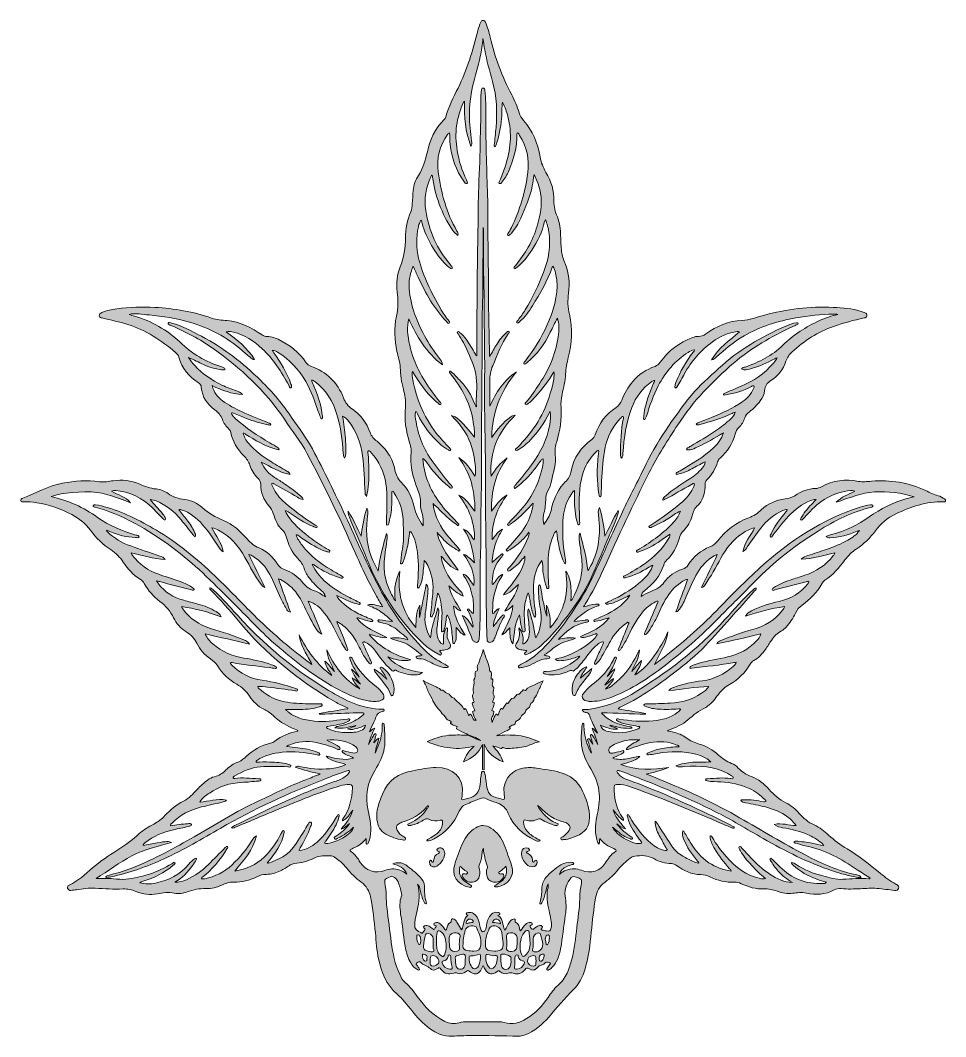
# Model space of a CAD drawing. Extents: x 572 to 1427, y -1362 to -423.
import ezdxf

# ---------------------------------------------------------------- set-up
doc = ezdxf.new("R2010")
doc.units = 0
doc.header["$MEASUREMENT"] = 0
doc.layers.add('katman 1', color=7, linetype='Continuous')

# ---------------------------------------------------------------- blocks, each defined once
blk = doc.blocks.new('block 2')
at = {"layer": 'katman 1', "true_color": 0xffffff}
h = blk.add_hatch(color=7, dxfattribs=at)
h.dxf.hatch_style = 2
edge = h.paths.add_edge_path()
edge.add_spline(control_points=[(828.57, -1079.47), (826.59, -1078.63), (824.6, -1077.83), (822.64, -1076.96), (816.23, -1074.11), (810.39, -1070.38), (805.4, -1065.4), (802.98, -1063), (800.07, -1061.3), (797.08, -1059.78), (791.53, -1056.95), (787, -1052.95), (783.68, -1047.73), (780.67, -1043), (776.68, -1039.44), (771.94, -1036.64), (764.81, -1032.42), (758.61, -1027.29), (754.49, -1019.91), (752.89, -1017.06), (750.22, -1015.15), (747.6, -1013.31), (742.18, -1009.51), (737.97, -1004.72), (735.03, -998.78), (732.77, -994.22), (729.37, -990.68), (724.98, -988.09), (719.84, -985.05), (716.14, -980.57), (713.66, -975.33), (710.69, -969.09), (706.41, -964.31), (700.95, -960.16), (695.07, -955.7), (690.08, -950.24), (686.53, -943.65), (685.63, -941.97), (684.26, -940.77), (682.7, -939.75), (676.36, -935.63), (671.27, -930.27), (667.15, -923.97), (664.17, -919.41), (660.42, -915.65), (655.89, -912.65), (648.4, -907.7), (642.03, -901.53), (636.72, -894.34), (632.13, -888.13), (626.35, -883.52), (619.58, -880.01), (609.37, -874.7), (598.63, -870.88), (587.25, -869), (583.22, -868.34), (579.15, -868.15), (575.06, -868.25), (574.1, -868.28), (572.8, -868.64), (572.41, -867.27), (571.98, -865.78), (573.24, -865.33), (574.26, -864.93), (586.44, -860.17), (597.87, -853.46), (610.93, -850.96), (622.32, -848.77), (633.72, -847.87), (645.25, -849.6), (649.43, -850.23), (653.53, -849.25), (657.64, -848.7), (666.17, -847.55), (674.39, -848.58), (682.29, -851.97), (687.16, -854.06), (692.09, -855.83), (697.44, -856.29), (701.5, -856.64), (705.25, -858.14), (708.52, -860.54), (713.13, -863.93), (718.31, -865.38), (723.89, -866.05), (730.01, -866.78), (735.38, -869.4), (739.99, -873.47), (745.88, -878.65), (752.49, -882.57), (759.77, -885.49), (768.62, -889.04), (775.41, -895.42), (781.51, -902.45), (784.68, -906.1), (788, -908.99), (792.58, -910.83), (799.91, -913.76), (805.43, -919.16), (809.73, -925.71), (811.49, -928.4), (813.77, -930.13), (816.76, -931.16), (822.87, -933.28), (828.01, -936.84), (832.03, -941.94), (835.12, -945.87), (838.82, -948.85), (843.73, -950.3), (847.34, -951.38), (850.35, -953.74), (853.98, -955.97), (853.43, -953.24), (852.05, -951.69), (850.38, -950.32), (846.22, -946.91), (842.45, -943.13), (839.21, -938.82), (837.15, -936.07), (835.24, -933.3), (834.34, -929.84), (833.38, -926.21), (830.88, -923.34), (828.38, -920.66), (822.93, -914.82), (819.57, -907.94), (817.71, -900.27), (817.14, -897.93), (816.04, -896.13), (814.22, -894.47), (809.71, -890.34), (807.43, -884.84), (805.75, -879.11), (804.97, -876.44), (803.75, -874.19), (801.83, -872.11), (796.61, -866.47), (794.2, -859.61), (794.09, -851.98), (794.05, -849.54), (793.27, -847.82), (791.4, -846.2), (787.81, -843.09), (785.7, -838.9), (784.14, -834.49), (782.94, -831.1), (781.07, -828.31), (778.54, -825.72), (772.64, -819.67), (768.21, -812.7), (766.51, -804.25), (766.25, -802.96), (765.72, -801.84), (764.71, -800.94), (761.97, -798.49), (760.11, -795.42), (758.72, -792.07), (757.24, -788.5), (754.96, -785.66), (751.82, -783.36), (744.75, -778.17), (740.02, -771.5), (739.23, -762.48), (739.06, -760.61), (738.1, -759.22), (736.52, -758.18), (727.81, -752.43), (721.5, -744.85), (718.55, -734.68), (718.02, -732.88), (716.86, -731.39), (715.44, -730.19), (702.21, -719), (687.88, -709.57), (671.23, -704.32), (663.54, -701.9), (655.59, -700.33), (647.76, -698.36), (646.55, -698.05), (645.05, -698.01), (644.87, -696.34), (644.69, -694.66), (646.08, -694), (647.26, -693.38), (651.6, -691.08), (656.45, -690.72), (661.16, -689.98), (672.83, -688.13), (684.6, -687.96), (696.34, -688.59), (714.2, -689.55), (731.78, -692.51), (748.7, -698.47), (753.43, -700.14), (758.21, -700.34), (763.04, -700.77), (775.25, -701.85), (785.6, -707.46), (795.53, -714.08), (796.55, -714.76), (797.5, -715.38), (798.8, -715.33), (802.81, -715.2), (806.54, -716.38), (810.12, -718.06), (820.67, -723.03), (829.59, -729.99), (836.26, -739.66), (837.35, -741.24), (838.72, -742.29), (840.53, -742.94), (854.96, -748.17), (865.19, -757.82), (870.66, -772.22), (872.34, -776.66), (874.85, -780.02), (878.85, -782.73), (886.61, -787.98), (892.06, -795.2), (895.14, -804.12), (896.35, -807.62), (898.94, -809.98), (901.64, -812.26), (905.76, -815.74), (909.41, -819.64), (912.37, -824.16), (915.25, -828.57), (917.13, -833.38), (918.16, -838.53), (919.03, -842.87), (920.78, -846.82), (923.9, -849.95), (930.28, -856.34), (933.95, -864.1), (935.96, -872.76), (937.4, -879), (940.23, -884.59), (944.14, -890.3), (944.39, -886.19), (944.66, -882.59), (943.34, -879.1), (942.24, -876.22), (941.76, -873.27), (941.93, -870.17), (942.21, -865.01), (940.55, -860.23), (938.71, -855.53), (935.61, -847.58), (933.46, -839.43), (932.94, -830.89), (932.82, -828.98), (932.68, -827.01), (932.98, -825.14), (933.59, -821.22), (932.93, -817.49), (931.78, -813.8), (928.41, -802.93), (926.59, -791.92), (927.89, -780.47), (928.52, -774.93), (927.2, -769.5), (925.93, -764.12), (924.36, -757.5), (923.22, -750.84), (923.1, -743.99), (923.02, -739.01), (920.86, -734.36), (920.04, -729.47), (918.21, -718.6), (916.98, -707.58), (919.6, -696.84), (921.5, -689.11), (921.16, -681.69), (920.2, -674.07), (919.22, -666.23), (920.02, -658.53), (922.96, -651.21), (926.45, -642.54), (928.02, -633.59), (927.96, -624.29), (927.91, -615.95), (929.29, -607.9), (932.86, -600.29), (933.98, -597.92), (934.01, -595.33), (934.19, -592.78), (934.49, -588.72), (934.78, -584.66), (935.03, -580.59), (935.34, -575.5), (937.12, -570.84), (939.88, -566.7), (944.34, -560.01), (946.4, -552.52), (948.12, -544.84), (950.62, -533.64), (955.03, -523.4), (963.44, -515.24), (964.2, -514.51), (964.81, -513.64), (965.1, -512.63), (967.82, -503.28), (972.23, -494.64), (976.49, -485.97), (984.76, -469.13), (990.22, -451.37), (994.66, -433.23), (995.34, -430.43), (996.36, -427.74), (997.45, -425.07), (997.85, -424.11), (998.35, -423.47), (999.53, -423.44), (1000.79, -423.41), (1001.41, -424.03), (1001.86, -425.09), (1003.77, -429.6), (1005.11, -434.28), (1006.2, -439.04), (1010.43, -457.64), (1017.26, -475.25), (1026.06, -492.14), (1028.86, -497.53), (1031.18, -503.16), (1033.03, -508.97), (1033.85, -511.52), (1035.16, -513.8), (1036.92, -515.81), (1045.43, -525.54), (1050.29, -536.95), (1052.38, -549.61), (1053.23, -554.75), (1055.13, -559.46), (1057.75, -563.89), (1062.64, -572.12), (1065.36, -580.88), (1065.12, -590.56), (1065, -595.54), (1066.07, -600.34), (1068.25, -604.95), (1070.87, -610.48), (1070.94, -616.58), (1071.27, -622.56), (1071.53, -627.34), (1071.61, -632.13), (1072.16, -636.9), (1072.61, -640.85), (1073.99, -644.51), (1075.5, -648.13), (1079.17, -656.94), (1079.66, -666.16), (1078.63, -675.47), (1077.9, -682.05), (1077.7, -688.57), (1079.34, -695), (1082.75, -708.39), (1081.49, -721.67), (1078.38, -734.86), (1077.19, -739.92), (1076.01, -744.89), (1075.88, -750.17), (1075.73, -756.56), (1073.99, -762.79), (1072.57, -769.02), (1071.66, -773.06), (1071.49, -777.11), (1071.73, -781.18), (1072.35, -791.94), (1070.87, -802.39), (1067.64, -812.63), (1066.43, -816.46), (1065.89, -820.35), (1066.37, -824.44), (1067.36, -832.9), (1064.54, -840.88), (1062.77, -848.97), (1062.09, -852.1), (1061.08, -855.16), (1059.61, -858.01), (1058.21, -860.71), (1057.52, -863.6), (1057.5, -866.55), (1057.45, -871.31), (1056.61, -875.93), (1055.44, -880.5), (1054.72, -883.31), (1055.18, -886.03), (1055.63, -889.15), (1058.69, -885), (1061.38, -881.02), (1062.46, -876.16), (1064.45, -867.23), (1067.72, -858.88), (1073.7, -851.78), (1074.26, -851.11), (1074.74, -850.32), (1075.41, -849.79), (1078.77, -847.16), (1080.25, -843.55), (1081.03, -839.51), (1083.37, -827.25), (1090.11, -817.84), (1100.03, -810.57), (1101.6, -809.42), (1102.62, -808.07), (1103.26, -806.28), (1107, -795.81), (1112.97, -787.07), (1122.56, -781.05), (1125.07, -779.48), (1126.57, -777), (1127.73, -774.29), (1130.39, -768.09), (1133.63, -762.23), (1137.95, -757), (1143.47, -750.33), (1150.55, -745.98), (1158.58, -743.07), (1160.64, -742.32), (1162.09, -741.12), (1163.34, -739.32), (1170.89, -728.45), (1181.26, -721.22), (1193.46, -716.47), (1195.1, -715.83), (1196.83, -715.23), (1198.59, -715.37), (1201.25, -715.59), (1203.33, -714.6), (1205.43, -713.09), (1215.44, -705.9), (1226.55, -701.04), (1238.89, -700.55), (1245.98, -700.27), (1252.27, -697.82), (1258.82, -696.02), (1279.88, -690.26), (1301.28, -687.53), (1323.1, -688.54), (1331.89, -688.94), (1340.66, -689.67), (1349.14, -692.28), (1350.28, -692.63), (1351.42, -693.03), (1352.49, -693.56), (1353.59, -694.09), (1354.6, -694.85), (1354.4, -696.3), (1354.2, -697.77), (1353.04, -698.07), (1351.8, -698.34), (1342.26, -700.41), (1332.8, -702.87), (1323.6, -706.09), (1309.16, -711.14), (1296.5, -719.35), (1285.17, -729.57), (1282.54, -731.94), (1280.68, -734.92), (1279.5, -738.35), (1276.93, -745.88), (1272.2, -751.83), (1265.58, -756.18), (1262.14, -758.45), (1260.04, -761.2), (1259.82, -765.51), (1259.64, -769.01), (1257.93, -772.09), (1255.83, -774.88), (1252.93, -778.74), (1249.67, -782.26), (1245.71, -785.04), (1243.65, -786.48), (1242.21, -788.33), (1241.45, -790.67), (1240.33, -794.09), (1238.47, -797.03), (1235.95, -799.56), (1234.26, -801.26), (1233.24, -803.3), (1232.67, -805.59), (1230.42, -814.5), (1225.44, -821.71), (1218.7, -827.77), (1217.57, -828.79), (1216.88, -830), (1216.41, -831.36), (1214.24, -837.64), (1211.3, -843.42), (1206.29, -847.98), (1204.79, -849.35), (1204.76, -851.24), (1204.78, -853.1), (1204.83, -858.51), (1203.59, -863.57), (1200.76, -868.2), (1200.09, -869.28), (1199.45, -870.53), (1198.47, -871.25), (1195.08, -873.78), (1193.81, -877.41), (1192.77, -881.24), (1191.38, -886.35), (1189.02, -890.92), (1185.09, -894.58), (1182.85, -896.68), (1181.62, -899.35), (1180.82, -902.24), (1178.71, -909.78), (1175.23, -916.51), (1169.42, -921.91), (1168.04, -923.19), (1167.21, -924.87), (1166.63, -926.61), (1163.32, -936.55), (1156.74, -944.04), (1148.79, -950.49), (1147.27, -951.73), (1145.95, -953.02), (1145.65, -955.64), (1150.87, -951.77), (1156.9, -950.44), (1162.08, -947.33), (1163.95, -946.21), (1165.43, -944.6), (1166.69, -942.83), (1171.02, -936.74), (1176.72, -932.6), (1183.91, -930.51), (1186.16, -929.85), (1187.85, -928.51), (1189.09, -926.5), (1193.93, -918.67), (1200.76, -913.19), (1209.22, -909.75), (1212.08, -908.59), (1214.33, -906.85), (1216.21, -904.49), (1223.98, -894.71), (1233.38, -887.15), (1245.29, -882.9), (1249.63, -881.35), (1253.36, -878.65), (1256.76, -875.58), (1263.06, -869.88), (1270.23, -866.23), (1278.82, -865.55), (1281.95, -865.3), (1284.9, -864.3), (1287.58, -862.54), (1293.49, -858.68), (1299.78, -855.9), (1307.04, -855.88), (1308.88, -855.87), (1310.65, -855.1), (1312.27, -854.22), (1323.06, -848.35), (1334.49, -846.95), (1346.44, -849.3), (1350.54, -850.11), (1354.57, -849.45), (1358.62, -849.15), (1375.99, -847.88), (1392.75, -850.07), (1408.57, -857.76), (1412.39, -859.62), (1416.21, -861.44), (1420.32, -862.55), (1422.45, -863.13), (1424.14, -864.55), (1426.06, -865.52), (1426.92, -865.96), (1427.12, -866.69), (1426.93, -867.53), (1426.71, -868.56), (1425.81, -868.29), (1425.16, -868.26), (1409.35, -867.73), (1394.95, -872.82), (1380.94, -879.39), (1373.4, -882.92), (1367.2, -888.14), (1362.29, -894.85), (1357.36, -901.57), (1351.47, -907.28), (1344.5, -911.82), (1340.34, -914.53), (1336.92, -917.94), (1333.98, -921.87), (1328.68, -928.94), (1323.25, -935.83), (1315.59, -940.58), (1314.28, -941.39), (1313.48, -942.77), (1312.71, -944.08), (1308.12, -951.96), (1301.9, -958.34), (1294.53, -963.6), (1291.77, -965.57), (1289.72, -967.92), (1288.31, -971), (1286.13, -975.76), (1283.13, -980), (1279.6, -983.87), (1278.36, -985.23), (1277.05, -986.56), (1275.4, -987.4), (1271.42, -989.41), (1268.44, -992.47), (1266.04, -996.15), (1264.21, -998.96), (1262.47, -1001.84), (1260.57, -1004.61), (1257.7, -1008.82), (1254.19, -1012.41), (1249.68, -1014.89), (1248.29, -1015.66), (1247.32, -1016.76), (1246.53, -1018.1), (1241.85, -1026.1), (1235.37, -1032.27), (1227.35, -1036.82), (1223.23, -1039.16), (1219.88, -1042.28), (1217.08, -1046.05), (1214.12, -1050.03), (1211.14, -1054.01), (1207.11, -1057.02), (1206.53, -1057.45), (1206, -1058), (1205.35, -1058.26), (1199.02, -1060.83), (1194.04, -1065.29), (1188.93, -1069.64), (1183.96, -1073.88), (1178, -1076.54), (1171.91, -1078.84), (1171.4, -1079.04), (1170.9, -1079.25), (1169.8, -1079.7), (1172.08, -1080.24), (1173.8, -1080.68), (1175.53, -1081.05), (1179.81, -1081.96), (1183.79, -1083.56), (1187.34, -1086.14), (1191.01, -1088.79), (1195.01, -1090.83), (1199.37, -1091.98), (1206.29, -1093.8), (1212.07, -1097.55), (1217.32, -1102.22), (1220.88, -1105.38), (1224.64, -1108.15), (1229.17, -1109.8), (1231.6, -1110.69), (1233.68, -1112.19), (1235.47, -1114.08), (1238.82, -1117.63), (1242.79, -1120.22), (1247.4, -1121.9), (1254.04, -1124.3), (1259.37, -1128.62), (1264, -1133.8), (1268.46, -1138.8), (1273.27, -1143.24), (1279.38, -1146.22), (1284.15, -1148.56), (1288.33, -1151.83), (1291.74, -1155.96), (1295.58, -1160.6), (1300.22, -1164.13), (1305.68, -1166.7), (1310.65, -1169.03), (1314.89, -1172.47), (1318.97, -1176.08), (1324.33, -1180.8), (1329.87, -1185.28), (1336.09, -1188.78), (1347.26, -1195.07), (1356.78, -1203.54), (1366.77, -1211.39), (1371.36, -1215), (1375.92, -1218.66), (1381.15, -1221.34), (1381.43, -1221.49), (1381.71, -1221.65), (1381.97, -1221.83), (1383.23, -1222.72), (1384.18, -1223.78), (1383.56, -1225.45), (1382.94, -1227.11), (1381.57, -1227.32), (1380.01, -1227.13), (1374.53, -1226.49), (1369.05, -1225.95), (1363.59, -1225.24), (1358.54, -1224.59), (1353.54, -1225.49), (1348.52, -1225.59), (1342.53, -1225.7), (1336.55, -1226.25), (1330.56, -1225.5), (1328.28, -1225.22), (1326.01, -1225.58), (1324.04, -1226.66), (1315.8, -1231.16), (1307.1, -1231.56), (1298.17, -1229.66), (1294, -1228.77), (1289.87, -1229.2), (1285.78, -1229.82), (1280.78, -1230.57), (1276.04, -1229.72), (1271.45, -1227.91), (1267.44, -1226.33), (1263.39, -1225.59), (1259.05, -1225.76), (1251.71, -1226.06), (1244.8, -1224.11), (1238.23, -1220.94), (1236.23, -1219.97), (1234.21, -1219.5), (1231.99, -1219.56), (1224.01, -1219.79), (1216.42, -1218.23), (1209.25, -1214.66), (1206.56, -1213.32), (1203.64, -1212.52), (1200.7, -1212.51), (1192.17, -1212.47), (1185.1, -1208.82), (1178.41, -1204.08), (1177, -1203.08), (1175.54, -1202.42), (1173.79, -1202.33), (1167.96, -1202.03), (1162.34, -1200.75), (1157.27, -1197.83), (1151.71, -1194.63), (1145.84, -1194.71), (1139.81, -1195.48), (1138.17, -1195.69), (1136.74, -1196.36), (1135.5, -1197.42), (1131.66, -1200.67), (1127.71, -1203.81), (1124.55, -1207.79), (1120.94, -1212.33), (1116.72, -1216.28), (1112.09, -1219.71), (1107.22, -1223.32), (1104.61, -1228.06), (1103.6, -1233.92), (1101.78, -1244.48), (1100.68, -1255.13), (1099.63, -1265.78), (1098.5, -1277.24), (1097.21, -1288.64), (1093.84, -1299.74), (1091.62, -1307.08), (1088.41, -1313.81), (1082.77, -1319.08), (1074.61, -1326.7), (1067.94, -1335.63), (1060.56, -1343.93), (1054.14, -1351.16), (1047.16, -1357.7), (1037.68, -1360.85), (1035.99, -1361.41), (1034.32, -1361.77), (1032.52, -1361.75), (1017.89, -1361.65), (1003.27, -1360.99), (988.63, -1361.22), (982.71, -1361.31), (976.79, -1361.55), (970.9, -1361.86), (962.92, -1362.27), (956.35, -1359.27), (950.25, -1354.81), (943.89, -1350.16), (938.64, -1344.31), (933.74, -1338.16), (929.5, -1332.83), (925.2, -1327.49), (920.12, -1323.01), (910.22, -1314.27), (905.68, -1302.91), (903.02, -1290.49), (901.33, -1282.58), (900.91, -1274.51), (900.12, -1266.48), (899.03, -1255.35), (897.89, -1244.22), (895.66, -1233.24), (894.52, -1227.64), (891.69, -1222.88), (886.99, -1219.57), (881.75, -1215.88), (877.5, -1211.27), (873.48, -1206.38), (870.36, -1202.58), (866.55, -1199.54), (862.64, -1196.61), (861.72, -1195.93), (860.69, -1195.37), (859.58, -1195.3), (854.06, -1194.99), (848.57, -1194.76), (843.39, -1197.41), (837.63, -1200.37), (831.44, -1201.92), (824.99, -1202.34), (823.64, -1202.43), (822.52, -1202.94), (821.45, -1203.67), (818.52, -1205.62), (815.51, -1207.45), (812.36, -1209.03), (808.3, -1211.06), (804, -1212.33), (799.46, -1212.32), (796.23, -1212.31), (793.27, -1213.06), (790.46, -1214.49), (783.79, -1217.9), (776.77, -1219.74), (769.23, -1219.53), (765.3, -1219.42), (761.67, -1220.68), (758.16, -1222.31), (753.51, -1224.47), (748.65, -1225.48), (743.51, -1225.44), (737.56, -1225.4), (731.75, -1226.32), (726.15, -1228.5), (722.3, -1229.99), (718.28, -1230.65), (714.15, -1229.75), (708.95, -1228.61), (703.78, -1229.24), (698.68, -1230.29), (691.76, -1231.72), (685.13, -1230.86), (678.75, -1228.09), (674.92, -1226.43), (671.06, -1225.71), (666.88, -1225.83), (658.33, -1226.07), (649.79, -1225.76), (641.25, -1225.04), (635.42, -1224.55), (629.63, -1225.85), (623.85, -1226.57), (622.11, -1226.78), (620.36, -1227.05), (618.61, -1227.17), (617.2, -1227.27), (616.1, -1226.62), (615.66, -1225.21), (615.25, -1223.86), (615.86, -1222.76), (617.05, -1222.23), (625.37, -1218.48), (631.82, -1212.19), (638.67, -1206.43), (645.79, -1200.46), (653.26, -1194.91), (661.26, -1190.2), (668.76, -1185.79), (675.49, -1180.48), (681.94, -1174.72), (685.96, -1171.13), (690.57, -1168.36), (695.33, -1165.87), (699.2, -1163.84), (702.64, -1161.27), (705.58, -1158.05), (710.52, -1152.64), (715.93, -1147.92), (722.69, -1144.75), (727.83, -1142.34), (731.42, -1137.83), (735.36, -1133.86), (738.41, -1130.79), (741.45, -1127.73), (744.99, -1125.22), (746.97, -1123.81), (749.08, -1122.67), (751.44, -1122.1), (755.45, -1121.14), (758.83, -1119.09), (761.73, -1116.23), (765.24, -1112.77), (769.04, -1109.83), (773.84, -1108.28), (776.72, -1107.35), (778.77, -1105.05), (780.97, -1103.08), (787.4, -1097.34), (794.59, -1093.04), (803.09, -1091.13), (804.58, -1090.8), (806.02, -1090.21), (807.24, -1089.29), (813.59, -1084.5), (820.62, -1081.24), (828.58, -1080.06), (828.58, -1079.86), (828.57, -1079.66), (828.57, -1079.47)], knot_values=[0, 0, 0, 0, 1, 1, 1, 2, 2, 2, 3, 3, 3, 4, 4, 4, 5, 5, 5, 6, 6, 6, 7, 7, 7, 8, 8, 8, 9, 9, 9, 10, 10, 10, 11, 11, 11, 12, 12, 12, 13, 13, 13, 14, 14, 14, 15, 15, 15, 16, 16, 16, 17, 17, 17, 18, 18, 18, 19, 19, 19, 20, 20, 20, 21, 21, 21, 22, 22, 22, 23, 23, 23, 24, 24, 24, 25, 25, 25, 26, 26, 26, 27, 27, 27, 28, 28, 28, 29, 29, 29, 30, 30, 30, 31, 31, 31, 32, 32, 32, 33, 33, 33, 34, 34, 34, 35, 35, 35, 36, 36, 36, 37, 37, 37, 38, 38, 38, 39, 39, 39, 40, 40, 40, 41, 41, 41, 42, 42, 42, 43, 43, 43, 44, 44, 44, 45, 45, 45, 46, 46, 46, 47, 47, 47, 48, 48, 48, 49, 49, 49, 50, 50, 50, 51, 51, 51, 52, 52, 52, 53, 53, 53, 54, 54, 54, 55, 55, 55, 56, 56, 56, 57, 57, 57, 58, 58, 58, 59, 59, 59, 60, 60, 60, 61, 61, 61, 62, 62, 62, 63, 63, 63, 64, 64, 64, 65, 65, 65, 66, 66, 66, 67, 67, 67, 68, 68, 68, 69, 69, 69, 70, 70, 70, 71, 71, 71, 72, 72, 72, 73, 73, 73, 74, 74, 74, 75, 75, 75, 76, 76, 76, 77, 77, 77, 78, 78, 78, 79, 79, 79, 80, 80, 80, 81, 81, 81, 82, 82, 82, 83, 83, 83, 84, 84, 84, 85, 85, 85, 86, 86, 86, 87, 87, 87, 88, 88, 88, 89, 89, 89, 90, 90, 90, 91, 91, 91, 92, 92, 92, 93, 93, 93, 94, 94, 94, 95, 95, 95, 96, 96, 96, 97, 97, 97, 98, 98, 98, 99, 99, 99, 100, 100, 100, 101, 101, 101, 102, 102, 102, 103, 103, 103, 104, 104, 104, 105, 105, 105, 106, 106, 106, 107, 107, 107, 108, 108, 108, 109, 109, 109, 110, 110, 110, 111, 111, 111, 112, 112, 112, 113, 113, 113, 114, 114, 114, 115, 115, 115, 116, 116, 116, 117, 117, 117, 118, 118, 118, 119, 119, 119, 120, 120, 120, 121, 121, 121, 122, 122, 122, 123, 123, 123, 124, 124, 124, 125, 125, 125, 126, 126, 126, 127, 127, 127, 128, 128, 128, 129, 129, 129, 130, 130, 130, 131, 131, 131, 132, 132, 132, 133, 133, 133, 134, 134, 134, 135, 135, 135, 136, 136, 136, 137, 137, 137, 138, 138, 138, 139, 139, 139, 140, 140, 140, 141, 141, 141, 142, 142, 142, 143, 143, 143, 144, 144, 144, 145, 145, 145, 146, 146, 146, 147, 147, 147, 148, 148, 148, 149, 149, 149, 150, 150, 150, 151, 151, 151, 152, 152, 152, 153, 153, 153, 154, 154, 154, 155, 155, 155, 156, 156, 156, 157, 157, 157, 158, 158, 158, 159, 159, 159, 160, 160, 160, 161, 161, 161, 162, 162, 162, 163, 163, 163, 164, 164, 164, 165, 165, 165, 166, 166, 166, 167, 167, 167, 168, 168, 168, 169, 169, 169, 170, 170, 170, 171, 171, 171, 172, 172, 172, 173, 173, 173, 174, 174, 174, 175, 175, 175, 176, 176, 176, 177, 177, 177, 178, 178, 178, 179, 179, 179, 180, 180, 180, 181, 181, 181, 182, 182, 182, 183, 183, 183, 184, 184, 184, 185, 185, 185, 186, 186, 186, 187, 187, 187, 188, 188, 188, 189, 189, 189, 190, 190, 190, 191, 191, 191, 192, 192, 192, 193, 193, 193, 194, 194, 194, 195, 195, 195, 196, 196, 196, 197, 197, 197, 198, 198, 198, 199, 199, 199, 200, 200, 200, 201, 201, 201, 202, 202, 202, 203, 203, 203, 204, 204, 204, 205, 205, 205, 206, 206, 206, 207, 207, 207, 208, 208, 208, 209, 209, 209, 210, 210, 210, 211, 211, 211, 212, 212, 212, 213, 213, 213, 214, 214, 214, 215, 215, 215, 216, 216, 216, 217, 217, 217, 218, 218, 218, 219, 219, 219, 220, 220, 220, 221, 221, 221, 222, 222, 222, 223, 223, 223, 224, 224, 224, 225, 225, 225, 226, 226, 226, 227, 227, 227, 228, 228, 228, 229, 229, 229, 230, 230, 230, 231, 231, 231, 232, 232, 232, 233, 233, 233, 234, 234, 234, 235, 235, 235, 236, 236, 236, 237, 237, 237, 238, 238, 238, 239, 239, 239, 240, 240, 240, 241, 241, 241, 242, 242, 242, 243, 243, 243, 244, 244, 244, 245, 245, 245, 246, 246, 246, 247, 247, 247, 248, 248, 248, 249, 249, 249, 250, 250, 250, 251, 251, 251, 252, 252, 252, 253, 253, 253, 254, 254, 254, 255, 255, 255, 256, 256, 256, 257, 257, 257, 258, 258, 258, 259, 259, 259, 260, 260, 260, 261, 261, 261, 262, 262, 262, 263, 263, 263, 264, 264, 264, 265, 265, 265, 266, 266, 266, 267, 267, 267, 268, 268, 268, 269, 269, 269, 270, 270, 270, 271, 271, 271, 272, 272, 272, 273, 273, 273, 274, 274, 274, 275, 275, 275, 276, 276, 276, 277, 277, 277, 278, 278, 278, 279, 279, 279, 280, 280, 280, 281, 281, 281, 282, 282, 282, 283, 283, 283, 284, 284, 284, 285, 285, 285, 286, 286, 286, 287, 287, 287, 288, 288, 288, 289, 289, 289, 290, 290, 290, 291, 291, 291, 292, 292, 292, 293, 293, 293, 294, 294, 294, 295, 295, 295, 296, 296, 296, 297, 297, 297, 298, 298, 298, 299, 299, 299, 300, 300, 300, 301, 301, 301, 302, 302, 302, 303, 303, 303, 304, 304, 304, 304], degree=3, periodic=1)
edge = h.paths.add_edge_path()
edge.add_spline(control_points=[(1256.23, -990.19), (1242.68, -993.34), (1229.48, -996.65), (1215.76, -999.25), (1216.43, -997.41), (1217.75, -997.13), (1218.86, -996.65), (1228.62, -992.38), (1238.71, -989.02), (1248.94, -986.08), (1259.91, -982.93), (1269.48, -977.66), (1276.4, -968.29), (1277.09, -967.35), (1277.99, -966.5), (1278.1, -964.99), (1265.93, -966.7), (1254.22, -969.87), (1242.09, -973.87), (1243.62, -971.07), (1245.69, -970.01), (1247.69, -968.91), (1255.7, -964.49), (1264.51, -962.39), (1273.26, -960.17), (1283.77, -957.5), (1293.1, -952.97), (1299.67, -943.94), (1300.14, -943.28), (1301.01, -942.75), (1300.71, -941.69), (1299.76, -941.45), (1298.96, -941.86), (1298.12, -942.08), (1288.45, -944.61), (1278.79, -947.13), (1269.11, -949.63), (1268.33, -949.84), (1267.23, -950.45), (1266.79, -949.34), (1266.42, -948.41), (1267.53, -948.07), (1268.16, -947.66), (1272.9, -944.62), (1277.91, -942.16), (1283.27, -940.44), (1287.84, -938.98), (1292.43, -937.59), (1296.98, -936.05), (1307.44, -932.49), (1316.42, -926.75), (1323.25, -917.93), (1323.79, -917.24), (1324.62, -916.64), (1324.58, -915.43), (1314.4, -917.34), (1304.67, -920.84), (1293.68, -921.3), (1295.81, -919.27), (1297.83, -918.55), (1299.82, -917.86), (1305.49, -915.9), (1311.19, -914.05), (1316.87, -912.12), (1323.69, -909.8), (1330.41, -907.22), (1336.73, -903.72), (1340.93, -901.4), (1344.65, -898.49), (1347.51, -894.56), (1346.69, -894.7), (1345.98, -895.01), (1345.27, -895.31), (1337.18, -898.7), (1328.87, -901.18), (1320.01, -901.39), (1318.87, -901.41), (1317.69, -901.43), (1316.66, -900.36), (1318.26, -899.25), (1319.92, -898.92), (1321.5, -898.5), (1334.16, -895.14), (1345.83, -889.74), (1356.5, -882.11), (1367.13, -874.51), (1378.77, -868.91), (1391.32, -865.24), (1393.5, -864.6), (1395.71, -864.08), (1397.91, -863.51), (1385.95, -859.8), (1373.8, -858.54), (1361.44, -859.11), (1348.95, -859.7), (1337.64, -864.7), (1326.01, -868.65), (1330.69, -863.57), (1337.17, -861.52), (1343.17, -858.41), (1341.26, -857.73), (1340.54, -857.56), (1339.02, -857.76), (1331.74, -858.68), (1324.75, -860.53), (1318.26, -864.07), (1311, -868.04), (1304.93, -873.41), (1299.54, -879.62), (1297.97, -881.43), (1296.17, -883.04), (1294.46, -884.72), (1294.13, -885.04), (1293.73, -885.44), (1293.23, -884.97), (1292.87, -884.63), (1293.08, -884.21), (1293.24, -883.86), (1293.54, -883.21), (1293.85, -882.56), (1294.22, -881.94), (1297.05, -877.16), (1300.63, -872.97), (1304.54, -869.05), (1305.45, -868.13), (1306.34, -867.18), (1307.38, -866.1), (1306.82, -865.98), (1306.66, -865.9), (1306.52, -865.92), (1306.2, -865.96), (1305.89, -866.05), (1305.58, -866.13), (1297.15, -868.41), (1290.31, -873.31), (1284.09, -879.22), (1277.86, -885.14), (1272.99, -892.23), (1267.57, -898.84), (1266.88, -899.67), (1266.36, -901.52), (1265.13, -900.82), (1264.22, -900.29), (1265.36, -898.8), (1265.78, -897.81), (1269.07, -890.14), (1274.27, -883.74), (1279.51, -877.37), (1279.96, -876.82), (1280.85, -876.42), (1280.51, -875.39), (1279.07, -875.26), (1277.83, -875.86), (1276.58, -876.36), (1268.36, -879.72), (1261.91, -885.33), (1256.47, -892.23), (1252.06, -897.82), (1247.96, -903.64), (1244.07, -909.6), (1243.05, -911.15), (1242.19, -912.92), (1239.72, -914.13), (1241.24, -905.55), (1247.02, -899.63), (1250.5, -892.09), (1246.09, -893.28), (1242.59, -895.1), (1239.26, -897.31), (1230.49, -903.12), (1224.35, -911.17), (1219.38, -920.3), (1214.83, -928.66), (1210.17, -936.97), (1204.74, -944.8), (1204.05, -945.8), (1203.47, -946.95), (1201.53, -947.27), (1205.82, -936.67), (1212.14, -927.5), (1215.95, -916.93), (1214.54, -917.02), (1213.87, -917.64), (1213.13, -918.07), (1206.64, -921.9), (1201.62, -927.15), (1197.84, -933.66), (1193.73, -940.74), (1190.73, -948.33), (1187.37, -955.76), (1185.57, -959.76), (1183.93, -963.87), (1181.17, -967.37), (1180.4, -968.34), (1179.63, -969.34), (1177.79, -969.9), (1181.5, -959.61), (1185.05, -949.75), (1188.61, -939.9), (1187.66, -939.49), (1187.17, -940.05), (1186.64, -940.31), (1180.34, -943.44), (1175.29, -947.99), (1171.26, -953.74), (1166.63, -960.33), (1163.52, -967.71), (1160.06, -974.91), (1157.62, -979.97), (1154.9, -984.86), (1151.44, -989.29), (1150.83, -990.07), (1149.96, -991.25), (1148.95, -990.61), (1148.16, -990.11), (1149.11, -989.02), (1149.44, -988.26), (1153.15, -979.58), (1156.91, -970.93), (1160.62, -962.25), (1160.9, -961.58), (1161.8, -960.78), (1161.03, -960.11), (1160.47, -959.63), (1159.67, -960.31), (1159.05, -960.62), (1154.34, -962.97), (1150.2, -966.07), (1146.88, -970.19), (1140.82, -977.73), (1136.63, -986.39), (1132.33, -994.96), (1130.71, -998.18), (1129.07, -1001.39), (1126.8, -1004.21), (1126.3, -1004.83), (1125.81, -1006.08), (1124.83, -1005.48), (1124.02, -1004.99), (1124.83, -1004.02), (1125.11, -1003.33), (1127.99, -996.05), (1130.92, -988.78), (1133.8, -981.49), (1134.04, -980.88), (1134.75, -980.06), (1134.04, -979.52), (1133.36, -979.01), (1132.74, -979.86), (1132.19, -980.25), (1125.96, -984.66), (1120.88, -990.08), (1117.26, -996.87), (1114.4, -1002.23), (1111.34, -1007.49), (1108.37, -1012.79), (1107.22, -1014.84), (1105.74, -1016.61), (1103.87, -1018.03), (1103.51, -1018.3), (1103.04, -1018.73), (1102.62, -1018.25), (1102.45, -1018.05), (1102.53, -1017.48), (1102.67, -1017.15), (1103.58, -1014.94), (1104.53, -1012.73), (1105.49, -1010.54), (1107.16, -1006.73), (1108.86, -1002.94), (1110.53, -999.13), (1110.75, -998.64), (1111.21, -998.06), (1110.7, -997.59), (1110.23, -997.15), (1109.65, -997.56), (1109.14, -997.77), (1107.66, -998.39), (1106.29, -999.19), (1105.02, -1000.19), (1100.65, -1003.58), (1097.72, -1008.21), (1094.39, -1012.5), (1091.54, -1016.16), (1088.66, -1019.8), (1085.19, -1022.91), (1084.38, -1023.64), (1083.23, -1024.96), (1082.39, -1024.37), (1080.83, -1023.25), (1079.86, -1024.26), (1078.71, -1024.73), (1071.93, -1027.47), (1065.03, -1029.25), (1057.69, -1027.37), (1056.74, -1027.13), (1055.14, -1027.14), (1055.21, -1025.95), (1055.29, -1024.63), (1056.86, -1025.07), (1057.79, -1025.03), (1068.72, -1024.65), (1078.1, -1020.42), (1086.43, -1013.58), (1087.29, -1012.86), (1088.26, -1012.17), (1088.98, -1010.73), (1084.94, -1012.03), (1081.34, -1013.35), (1077.58, -1014.07), (1072.63, -1015.03), (1067.81, -1015.65), (1066.38, -1013.63), (1066.93, -1013.43), (1067.43, -1013.2), (1067.96, -1013.08), (1080.5, -1010.26), (1091.34, -1004.18), (1101.08, -995.95), (1102.51, -994.74), (1103.7, -993.36), (1104.57, -991.72), (1104.83, -991.25), (1105.28, -990.69), (1104.87, -990.17), (1104.41, -989.59), (1103.82, -990.12), (1103.35, -990.31), (1100.37, -991.49), (1097.4, -992.69), (1094.25, -993.31), (1092.82, -993.59), (1091.34, -993.84), (1089.33, -992.85), (1099.56, -988.46), (1109.31, -984.27), (1116.06, -975.48), (1114.47, -975.72), (1112.96, -976.12), (1111.47, -976.62), (1108.97, -977.47), (1106.42, -978.16), (1103.82, -978.59), (1103.17, -978.69), (1102.19, -979.03), (1101.89, -978.19), (1101.56, -977.27), (1102.58, -977.07), (1103.19, -976.79), (1104.93, -976), (1106.72, -975.3), (1108.48, -974.52), (1117.01, -970.74), (1125.15, -966.36), (1131.65, -959.45), (1132.91, -958.1), (1134.25, -956.79), (1135.16, -954.57), (1133.66, -955.31), (1132.6, -955.85), (1131.53, -956.36), (1126.46, -958.73), (1121.47, -961.31), (1115.96, -962.54), (1114.94, -962.77), (1113.85, -963.13), (1112.73, -962.21), (1113.74, -961.23), (1114.84, -960.76), (1115.91, -960.24), (1118.71, -958.88), (1121.57, -957.61), (1124.31, -956.14), (1133.29, -951.3), (1141.82, -945.8), (1149.07, -938.56), (1152.46, -935.18), (1155.03, -931.22), (1156.61, -926.63), (1155.14, -927.24), (1153.86, -928.02), (1152.58, -928.81), (1146.01, -932.84), (1139.2, -936.35), (1131.65, -938.19), (1130.89, -938.38), (1129.68, -938.85), (1129.33, -937.81), (1129.02, -936.9), (1130.24, -936.67), (1130.89, -936.31), (1137.21, -932.86), (1143.47, -929.3), (1149.31, -925.06), (1157.8, -918.89), (1165.26, -911.74), (1170.74, -902.69), (1171.5, -901.44), (1172.35, -900.18), (1172.15, -898.21), (1170.06, -899.68), (1168.25, -900.95), (1166.43, -902.23), (1159.74, -906.92), (1152.93, -911.43), (1145.01, -913.84), (1143.82, -914.21), (1141.96, -915.5), (1141.4, -914.23), (1140.8, -912.87), (1143, -912.4), (1144.09, -911.75), (1155.69, -904.71), (1166.73, -896.96), (1175.88, -886.81), (1178.55, -883.85), (1180.85, -880.65), (1182.06, -876.69), (1179.94, -877.67), (1177.93, -878.77), (1176.06, -880.06), (1169.67, -884.49), (1162.97, -888.38), (1155.79, -891.41), (1155.2, -891.66), (1154.6, -891.89), (1153.99, -892.06), (1153.58, -892.18), (1153.19, -892.03), (1152.96, -891.64), (1152.66, -891.12), (1152.92, -890.72), (1153.36, -890.43), (1153.75, -890.17), (1154.19, -889.96), (1154.6, -889.7), (1164.97, -883.04), (1175.1, -876.03), (1184.27, -867.75), (1188.56, -863.88), (1192.21, -859.41), (1194.32, -853.89), (1194.61, -853.11), (1195.32, -852.08), (1194.56, -851.44), (1193.76, -850.76), (1192.96, -851.76), (1192.24, -852.16), (1184.09, -856.75), (1176.06, -861.58), (1167.72, -865.82), (1167.08, -866.15), (1166.49, -866.92), (1165.51, -866.29), (1165.98, -864.66), (1167.1, -863.55), (1168.36, -862.56), (1175.28, -857.11), (1182.26, -851.76), (1189.94, -847.39), (1194.65, -844.71), (1198.58, -841.08), (1202.1, -836.99), (1203.4, -835.47), (1204.62, -833.81), (1204.79, -831.27), (1203.34, -831.99), (1202.2, -832.54), (1201.08, -833.13), (1197.26, -835.14), (1193.47, -837.21), (1189.62, -839.17), (1186.4, -840.81), (1183.02, -842.05), (1179.48, -842.8), (1179, -842.9), (1178.29, -843.3), (1178, -842.59), (1177.76, -841.98), (1178.34, -841.56), (1178.79, -841.25), (1179.71, -840.62), (1180.66, -840.01), (1181.63, -839.46), (1192.59, -833.16), (1203.66, -827.03), (1212.8, -818.07), (1216.64, -814.31), (1219.97, -810.22), (1221.77, -804.38), (1220.21, -805.32), (1219.13, -805.95), (1218.08, -806.61), (1210.94, -811.06), (1203.55, -815.03), (1195.87, -818.47), (1193.75, -819.42), (1191.59, -820.3), (1189.21, -820.26), (1188.62, -820.25), (1187.78, -820.49), (1187.59, -819.65), (1187.45, -819.01), (1188.11, -818.73), (1188.58, -818.45), (1189.54, -817.87), (1190.51, -817.31), (1191.48, -816.75), (1199.25, -812.29), (1207.02, -807.83), (1214.4, -802.73), (1219.4, -799.27), (1224.21, -795.55), (1228.69, -791.42), (1230.42, -789.83), (1232.03, -788.11), (1232.59, -785.32), (1231.17, -785.93), (1230.06, -786.36), (1228.99, -786.88), (1219.72, -791.34), (1209.86, -794.06), (1200, -796.82), (1198.79, -797.16), (1197.55, -797.45), (1196.45, -796.45), (1196.83, -795.66), (1197.52, -795.6), (1198.09, -795.36), (1202.31, -793.64), (1206.53, -791.92), (1210.75, -790.2), (1220.61, -786.18), (1230.38, -781.97), (1239.18, -775.86), (1243.74, -772.7), (1247.52, -768.86), (1249.49, -763.54), (1249.77, -762.78), (1250.56, -761.79), (1249.69, -761.13), (1249.01, -760.6), (1248.21, -761.45), (1247.54, -761.81), (1240.03, -765.8), (1231.95, -767.96), (1223.65, -769.44), (1222.96, -769.56), (1222.03, -769.85), (1221.77, -768.97), (1221.48, -768.01), (1222.54, -767.93), (1223.14, -767.68), (1226.69, -766.2), (1230.24, -764.76), (1233.8, -763.32), (1245.32, -758.66), (1256.1, -752.83), (1264.72, -743.64), (1267.15, -741.05), (1269.66, -738.49), (1271.33, -735.14), (1270.33, -735.07), (1269.83, -735.66), (1269.23, -735.99), (1262.08, -739.97), (1254.62, -743.25), (1246.72, -745.43), (1244.06, -746.17), (1241.32, -746.77), (1238.43, -745.5), (1239.28, -744.15), (1240.65, -744.09), (1241.79, -743.69), (1254.66, -739.14), (1266.77, -733.24), (1276.61, -723.55), (1286.49, -713.82), (1297.97, -706.58), (1310.49, -700.8), (1315.93, -698.28), (1321.58, -696.43), (1327.49, -695.12), (1326.16, -694.85), (1324.85, -694.85), (1323.54, -694.85), (1311.84, -694.88), (1300.28, -696.39), (1288.77, -698.34), (1271.83, -701.2), (1255.71, -706.37), (1240.75, -714.97), (1231.31, -720.4), (1223.18, -727.49), (1215.06, -734.6), (1213.96, -735.57), (1212.98, -736.74), (1210.7, -736.98), (1217.34, -725.82), (1227.43, -718.95), (1236.74, -711.18), (1235.81, -710.67), (1235.1, -710.86), (1234.41, -710.95), (1225.97, -712.06), (1218.38, -715.25), (1211.62, -720.37), (1201.03, -728.4), (1192.22, -737.97), (1185.87, -749.74), (1183.6, -753.96), (1181.02, -758.02), (1178.57, -762.14), (1178.3, -762.59), (1178.06, -763.28), (1177.34, -763), (1176.73, -762.76), (1176.66, -762.07), (1176.78, -761.55), (1177.04, -760.38), (1177.37, -759.23), (1177.79, -758.11), (1181.63, -747.83), (1187.29, -738.58), (1193.82, -729.81), (1194.24, -729.24), (1195, -728.76), (1194.86, -727.79), (1192.7, -728.2), (1190.9, -729.02), (1189.2, -730.11), (1177.1, -737.85), (1168.12, -748.36), (1161.5, -761.01), (1156.81, -769.99), (1153.74, -779.59), (1150.56, -789.15), (1150.28, -789.98), (1149.95, -790.8), (1149.56, -791.58), (1149.35, -792), (1148.98, -792.42), (1148.42, -792.25), (1147.83, -792.06), (1147.91, -791.49), (1147.95, -791.03), (1148.13, -789.2), (1148.28, -787.37), (1148.55, -785.55), (1149.92, -776.37), (1153.14, -767.78), (1156.87, -759.35), (1157.36, -758.25), (1157.81, -757.13), (1158.28, -756.02), (1157.07, -756.18), (1156.29, -756.57), (1155.58, -757.05), (1146.67, -763.01), (1140.83, -771.4), (1137, -781.2), (1131.7, -794.75), (1129.85, -809.01), (1128.88, -823.41), (1128.77, -825.02), (1128.83, -826.62), (1127.54, -828.02), (1126.56, -826.76), (1126.79, -825.6), (1126.74, -824.51), (1126.22, -813.19), (1127.36, -802), (1129.27, -790.86), (1129.36, -790.35), (1129.82, -789.71), (1129.13, -789.36), (1128.53, -789.06), (1128.09, -789.63), (1127.69, -789.98), (1127.08, -790.51), (1126.51, -791.07), (1125.98, -791.66), (1119.24, -799.22), (1114.65, -807.84), (1112.55, -817.81), (1110.38, -828.1), (1109.58, -838.52), (1109.19, -848.98), (1109.03, -853.38), (1108.87, -857.77), (1108.7, -862.16), (1108.68, -862.8), (1108.73, -863.56), (1107.84, -863.61), (1107.08, -863.65), (1107.08, -862.94), (1106.97, -862.4), (1106.89, -862.01), (1106.79, -861.62), (1106.72, -861.23), (1104.52, -849.33), (1104.92, -837.37), (1105.95, -825.39), (1106.08, -823.82), (1106.93, -822.22), (1106.23, -820.56), (1105.29, -820.75), (1104.85, -821.36), (1104.34, -821.84), (1098.88, -826.99), (1094.99, -833.13), (1092.43, -840.18), (1088.47, -851.09), (1088.29, -862.42), (1088.51, -873.8), (1088.6, -878.35), (1088.81, -882.91), (1088.89, -887.46), (1088.91, -888.27), (1088.96, -889.54), (1087.88, -889.59), (1087.02, -889.63), (1087.05, -888.4), (1086.83, -887.68), (1084.62, -880.41), (1084.27, -872.9), (1084.04, -865.39), (1083.96, -862.88), (1084.03, -860.36), (1084.03, -857.85), (1082.84, -858.64), (1082.17, -859.51), (1081.53, -860.41), (1075.21, -869.26), (1073.5, -879.4), (1073.25, -889.96), (1072.99, -900.7), (1073.74, -911.36), (1075.78, -921.92), (1075.99, -923.03), (1076.27, -924.2), (1075.11, -925.37), (1070.11, -915.75), (1068.86, -905.46), (1067.48, -894.87), (1065.85, -896.17), (1065.29, -897.77), (1064.64, -899.26), (1061.3, -906.92), (1059.99, -915.01), (1059.75, -923.31), (1059.52, -930.98), (1059.76, -938.65), (1060.24, -946.32), (1060.29, -947.05), (1060.64, -948.2), (1059.64, -948.4), (1058.44, -948.64), (1058.46, -947.33), (1058.19, -946.58), (1055.84, -940.21), (1054.86, -933.6), (1054.7, -926.84), (1054.67, -925.39), (1054.56, -923.96), (1053.96, -922.51), (1048.64, -929.33), (1046.54, -936.96), (1046.29, -945.26), (1046.05, -953.77), (1046.94, -962.18), (1048.07, -970.58), (1048.25, -971.93), (1048.65, -973.39), (1047.4, -974.83), (1045.29, -971.33), (1044.52, -967.59), (1043.74, -963.87), (1042.97, -960.19), (1042.78, -956.38), (1041.4, -952.3), (1038.72, -958.21), (1037.89, -963.94), (1037.71, -969.8), (1037.55, -975.16), (1037.95, -980.5), (1038.58, -985.82), (1038.71, -986.85), (1038.81, -988.15), (1037.52, -988.42), (1036.13, -988.71), (1035.91, -987.35), (1035.64, -986.39), (1035.18, -984.78), (1034.77, -983.15), (1034.5, -981.49), (1034.02, -978.53), (1033.66, -975.55), (1033.25, -972.58), (1028.55, -980.77), (1028.76, -990.02), (1027.04, -999.51), (1023.54, -994.63), (1024.85, -989.59), (1024.22, -984.49), (1021.83, -987.18), (1020.12, -989.92), (1016.94, -991.06), (1021.67, -982.62), (1026.31, -974.23), (1027.21, -964.01), (1024.77, -965.98), (1023.18, -968.52), (1019.77, -969.32), (1024.01, -960.98), (1030.24, -954.19), (1032.25, -944.56), (1027.7, -948.44), (1024.28, -952.9), (1018.62, -954.17), (1020.18, -951.72), (1021.96, -949.51), (1023.77, -947.32), (1029.32, -940.65), (1034.38, -933.67), (1037.2, -925.33), (1037.9, -923.27), (1038.58, -921.16), (1038.29, -918.5), (1037.42, -919.52), (1036.8, -920.23), (1036.2, -920.95), (1032.8, -925.02), (1029.09, -928.75), (1024.51, -931.51), (1023.9, -931.88), (1023.31, -932.54), (1022.6, -931.91), (1021.74, -931.15), (1022.42, -930.45), (1022.91, -929.84), (1023.77, -928.79), (1024.68, -927.77), (1025.57, -926.75), (1032.23, -919.07), (1037.56, -910.57), (1041.27, -901.09), (1041.82, -899.68), (1042.56, -898.25), (1042, -896.14), (1039.26, -899.96), (1036.39, -903.06), (1033.24, -905.88), (1030.08, -908.72), (1026.66, -911.23), (1022.95, -913.31), (1022.42, -913.6), (1021.78, -914.13), (1021.22, -913.5), (1020.62, -912.82), (1021.31, -912.33), (1021.7, -911.87), (1022.73, -910.65), (1023.79, -909.45), (1024.86, -908.26), (1030, -902.55), (1035.24, -896.93), (1039.06, -890.18), (1042.66, -883.83), (1045.27, -877.15), (1045.87, -869.43), (1045.05, -870.24), (1044.45, -870.75), (1043.94, -871.34), (1038.24, -877.99), (1031.83, -883.87), (1024.7, -888.96), (1024.09, -889.4), (1023.42, -890.39), (1022.67, -889.65), (1021.77, -888.77), (1022.85, -888.02), (1023.39, -887.46), (1025.52, -885.19), (1027.75, -883), (1029.93, -880.77), (1042.2, -868.27), (1050.76, -853.71), (1054.41, -836.45), (1054.96, -833.84), (1055.56, -831.2), (1055.08, -828.42), (1053.83, -828.62), (1053.47, -829.58), (1052.91, -830.31), (1050.89, -832.99), (1048.94, -835.73), (1046.87, -838.37), (1042.01, -844.57), (1036.55, -850.17), (1030.33, -855.01), (1029.78, -855.44), (1029.25, -856.21), (1028.51, -855.49), (1027.83, -854.82), (1028.39, -854.16), (1028.81, -853.57), (1029.09, -853.18), (1029.41, -852.83), (1029.72, -852.46), (1034.76, -846.35), (1039.84, -840.27), (1044.52, -833.88), (1052.69, -822.7), (1058.94, -810.67), (1061.21, -796.83), (1061.87, -792.86), (1062.27, -788.9), (1061.63, -784.87), (1061.15, -785.32), (1060.86, -785.79), (1060.63, -786.28), (1056.34, -795.52), (1050.5, -803.67), (1043.49, -811.02), (1039.93, -814.76), (1035.88, -817.85), (1031.43, -820.44), (1030.9, -820.76), (1030.23, -821.24), (1029.72, -820.56), (1029.21, -819.87), (1029.83, -819.35), (1030.33, -818.97), (1033.15, -816.79), (1035.08, -813.8), (1037.47, -811.23), (1050.83, -796.88), (1059.1, -779.87), (1063.65, -760.94), (1064.62, -756.89), (1065.67, -752.8), (1065.08, -748.05), (1060.13, -756.59), (1054.46, -764.01), (1048.06, -770.86), (1045.72, -773.36), (1043.61, -776.13), (1040.56, -777.87), (1040.05, -778.17), (1039.3, -778.63), (1038.79, -778.06), (1038.15, -777.34), (1038.84, -776.71), (1039.32, -776.22), (1044.31, -771.16), (1047.73, -764.95), (1051.7, -759.16), (1061.27, -745.2), (1067.23, -729.8), (1069.4, -713.01), (1070.01, -708.31), (1069.91, -703.54), (1068.31, -698.47), (1065.99, -703.09), (1063.86, -707.29), (1061.77, -711.51), (1056.45, -722.23), (1049.83, -731.95), (1040.36, -739.48), (1039.49, -740.17), (1038.41, -741.67), (1037.41, -740.68), (1036.66, -739.95), (1038.05, -738.75), (1038.7, -737.88), (1046.35, -727.69), (1053.42, -717.13), (1058.59, -705.42), (1064.51, -692), (1069.11, -678.29), (1067.69, -663.27), (1067.27, -658.89), (1066.31, -654.7), (1064.2, -650.54), (1063.85, -651.03), (1063.67, -651.2), (1063.61, -651.4), (1059.34, -664.28), (1052.12, -675.66), (1045.21, -687.16), (1041.99, -692.51), (1038.26, -697.54), (1033.45, -701.64), (1032.74, -702.24), (1031.92, -703.65), (1030.97, -702.78), (1030.21, -702.09), (1031.37, -701.07), (1031.91, -700.33), (1034.17, -697.23), (1036.55, -694.22), (1038.53, -690.92), (1045.19, -679.85), (1050.76, -668.22), (1055.48, -656.25), (1060.22, -644.22), (1062.32, -631.61), (1060.42, -618.62), (1059.89, -614.96), (1058.87, -611.39), (1057.18, -607.49), (1056.76, -608.42), (1056.55, -608.75), (1056.46, -609.12), (1054.26, -618.76), (1050.07, -627.52), (1044.66, -635.73), (1040.77, -641.62), (1036.51, -647.22), (1030.92, -651.64), (1030.16, -652.24), (1028.99, -653.39), (1028.26, -652.58), (1027.46, -651.7), (1028.86, -650.83), (1029.47, -650.08), (1038.43, -639.15), (1045.71, -627.28), (1049.57, -613.56), (1052.37, -603.6), (1054.46, -593.51), (1052.79, -583.05), (1051.85, -577.18), (1049.72, -571.73), (1046.8, -565.79), (1046.17, -569.79), (1045.77, -573.11), (1045.13, -576.38), (1043.06, -586.82), (1038.57, -596.41), (1034.47, -606.13), (1032.34, -611.16), (1029.48, -615.79), (1025.98, -620), (1025.42, -620.67), (1024.75, -621.26), (1024.07, -621.79), (1023.65, -622.12), (1023.06, -622.48), (1022.54, -622.05), (1021.97, -621.59), (1022.36, -620.97), (1022.61, -620.52), (1023.65, -618.63), (1024.89, -616.85), (1025.82, -614.91), (1033.53, -598.78), (1038.79, -581.94), (1040.93, -564.13), (1042.42, -551.72), (1040.1, -540.27), (1033.41, -529.72), (1032.84, -528.82), (1032.39, -527.78), (1031.11, -527.23), (1031.02, -527.83), (1030.9, -528.2), (1030.91, -528.57), (1031.25, -540.52), (1027.84, -551.62), (1023.35, -562.48), (1021.77, -566.28), (1019.48, -569.66), (1017.06, -572.95), (1016.5, -573.73), (1015.61, -574.67), (1014.7, -574.16), (1013.66, -573.59), (1014.64, -572.6), (1014.93, -571.87), (1016.72, -567.5), (1018.46, -563.12), (1019.96, -558.64), (1025.08, -543.38), (1026.59, -527.93), (1022.53, -512.17), (1021.42, -507.86), (1019.94, -503.68), (1017.57, -499.16), (1017.35, -500.55), (1017.13, -501.31), (1017.12, -502.08), (1017.08, -506.16), (1016.94, -510.22), (1016.61, -514.29), (1015.93, -522.54), (1014.5, -530.61), (1011.62, -538.39), (1011.35, -539.12), (1011.23, -540.07), (1010.25, -540.31), (1009.79, -539.76), (1009.96, -539.27), (1010.01, -538.8), (1010.54, -533.32), (1011.15, -527.84), (1011.61, -522.35), (1012.8, -508.07), (1012.2, -493.9), (1008.39, -480.01), (1005.73, -470.3), (1002.97, -460.61), (1001.2, -450.68), (1000.58, -447.19), (1000.09, -443.67), (999.53, -440.17), (998.98, -445.79), (998.17, -451.32), (997.06, -456.81), (995.15, -466.22), (991.88, -475.28), (989.91, -484.68), (988.08, -493.39), (986.97, -502.21), (986.96, -511.07), (986.95, -519.04), (987.87, -527.01), (988.99, -534.93), (989.2, -536.49), (989.67, -538.13), (988.43, -540.05), (983.07, -526.28), (982.31, -512.28), (982.42, -498.11), (981.98, -498.4), (981.73, -498.69), (981.57, -499.03), (974.95, -513.24), (973.16, -528.14), (975.65, -543.51), (977.18, -553.01), (980.2, -562.13), (984.2, -570.91), (984.66, -571.91), (985.79, -573.46), (984.63, -574.11), (983.38, -574.8), (982.47, -573.17), (981.76, -572.14), (974.71, -561.84), (970.61, -550.47), (969.19, -538.07), (968.78, -534.52), (968.94, -530.95), (968.67, -527.35), (967.51, -527.59), (967.19, -528.4), (966.75, -529.01), (959.32, -539.39), (956.49, -551.05), (958.22, -563.55), (960.86, -582.66), (965.7, -601.18), (975.46, -618.1), (976.09, -619.19), (976.83, -620.39), (976.39, -622.08), (974.44, -620.82), (972.98, -619.33), (971.81, -617.66), (961.04, -602.22), (955.22, -584.9), (952.55, -566.38), (952.35, -566.48), (952.16, -566.52), (952.09, -566.63), (951.84, -567.03), (951.6, -567.45), (951.4, -567.88), (946.92, -577.88), (944.89, -588.33), (946.62, -599.21), (949.6, -618.02), (956.96, -634.91), (969.53, -649.38), (970.11, -650.04), (970.61, -650.76), (971.09, -651.5), (971.34, -651.89), (971.56, -652.46), (971.06, -652.78), (970.83, -652.93), (970.29, -652.79), (969.97, -652.62), (968.39, -651.81), (967.02, -650.72), (965.77, -649.46), (954.89, -638.49), (947.42, -625.55), (943.26, -610.67), (943.03, -609.85), (943.14, -608.79), (942.14, -608.06), (941.75, -608.84), (941.36, -609.45), (941.13, -610.11), (940.64, -611.46), (940.13, -612.82), (939.82, -614.22), (937.66, -623.9), (937.78, -633.61), (940.04, -643.22), (943.97, -659.9), (951.94, -674.88), (960.2, -689.7), (962.3, -693.48), (964.93, -696.93), (967.53, -700.38), (968.19, -701.25), (969.25, -702.43), (968.17, -703.3), (967.28, -704.01), (966.62, -702.55), (966.01, -701.92), (954.44, -689.96), (946.57, -675.62), (939.62, -660.69), (938.11, -657.45), (936.66, -654.17), (934.98, -650.48), (932.62, -656.62), (930.94, -662.47), (931.25, -668.58), (931.64, -676.33), (932.88, -683.99), (935.29, -691.41), (940.59, -707.73), (948.84, -722.44), (959.42, -735.89), (960.58, -737.37), (961.85, -738.81), (962.06, -741.55), (946.92, -730.45), (938.37, -715.31), (931, -699.23), (930.11, -703), (929.47, -706.7), (929.79, -710.44), (930.54, -719.33), (932.49, -727.96), (935.67, -736.31), (941.26, -750.99), (949.89, -763.82), (959.72, -775.94), (960.23, -776.57), (961.31, -777.31), (960.5, -778.15), (959.61, -779.08), (958.95, -777.84), (958.36, -777.35), (949.35, -769.95), (942.32, -760.87), (936.36, -750.93), (935.73, -749.88), (935.09, -748.83), (934.46, -747.79), (934.08, -749.24), (933.92, -750.52), (934.1, -751.75), (937.04, -771.27), (944.28, -789), (956.33, -804.68), (960.13, -809.63), (964.49, -814.11), (968.8, -818.63), (969.27, -819.13), (970.09, -819.67), (969.55, -820.43), (968.98, -821.23), (968.24, -820.53), (967.62, -820.26), (964.97, -819.07), (962.64, -817.38), (960.51, -815.42), (951.57, -807.24), (944.09, -797.95), (938.98, -786.88), (938.64, -786.13), (938.41, -785.25), (937.47, -784.62), (936.33, -787.92), (937.2, -791.01), (937.66, -794.02), (939.89, -808.72), (945.79, -821.82), (954.92, -833.59), (960.01, -840.16), (964.86, -846.92), (970.34, -853.19), (970.84, -853.76), (971.71, -854.42), (971.03, -855.24), (970.23, -856.2), (969.45, -855.32), (968.75, -854.85), (968.42, -854.63), (968.13, -854.34), (967.83, -854.09), (960.04, -847.59), (953.27, -840.17), (947.56, -831.79), (946.69, -830.51), (945.73, -829.27), (944.1, -828.08), (944.1, -829.26), (944.04, -829.97), (944.12, -830.66), (944.32, -832.4), (944.51, -834.15), (944.84, -835.88), (947.68, -850.97), (954.65, -864.03), (964.71, -875.49), (968.45, -879.75), (972.46, -883.78), (976.32, -887.94), (976.77, -888.43), (977.65, -889.03), (977.06, -889.74), (976.44, -890.49), (975.77, -889.68), (975.25, -889.28), (969, -884.53), (962.78, -879.77), (957.66, -873.74), (956.45, -872.3), (954.89, -871.15), (953.52, -869.9), (953.52, -870), (953.49, -870.22), (953.52, -870.43), (954.99, -881.93), (960.19, -891.69), (967.55, -900.42), (970.8, -904.27), (974.19, -908.01), (977.5, -911.8), (977.9, -912.26), (978.62, -912.73), (978.15, -913.42), (977.66, -914.15), (977, -913.66), (976.48, -913.31), (971.98, -910.27), (967.17, -907.64), (963.49, -903.51), (961.54, -901.32), (959.51, -899.19), (957.08, -896.57), (960.34, -910.52), (969.06, -920.68), (976.74, -931.48), (969.74, -929.39), (965.76, -923.67), (960.84, -918.34), (961, -921.52), (961.81, -923.94), (962.64, -926.34), (965.77, -935.38), (971.32, -942.84), (977.84, -949.68), (979.23, -951.14), (980.8, -952.52), (981.29, -955.21), (975.89, -952.96), (971.99, -949.29), (967.91, -945.86), (969.75, -954.4), (974.99, -961.17), (979.21, -968.93), (976, -968.43), (974.88, -965.66), (972.27, -964.58), (973.13, -974.84), (978.12, -983.09), (982.97, -991.44), (979.24, -990.33), (977.55, -987.01), (974.82, -984.16), (974.82, -986.94), (974.8, -989.24), (974.83, -991.54), (974.86, -993.64), (974.65, -995.7), (973.78, -997.63), (973.48, -998.3), (973.31, -999.43), (972.32, -999.22), (971.5, -999.04), (971.74, -998.02), (971.67, -997.33), (971.12, -992.09), (970.83, -986.81), (969.7, -981.65), (969.03, -978.59), (968.39, -975.49), (966.49, -972.5), (965.47, -974.86), (965.52, -977.03), (965.23, -979.13), (964.85, -981.91), (964.49, -984.69), (963.24, -987.24), (962.96, -987.82), (962.63, -988.51), (961.88, -988.41), (961.03, -988.29), (961.12, -987.47), (961.12, -986.87), (961.14, -984.23), (961, -981.57), (961.29, -978.96), (962.08, -971.89), (961.65, -964.91), (960.05, -958), (959.65, -956.28), (959.26, -954.48), (957.64, -952.65), (956.9, -956.72), (956.29, -960.32), (955.59, -963.89), (954.96, -967.1), (954.57, -970.39), (953, -973.33), (952.7, -973.91), (952.41, -974.89), (951.52, -974.57), (950.79, -974.32), (951.09, -973.45), (951.15, -972.85), (951.79, -966.34), (952.47, -959.82), (953.11, -953.3), (953.95, -944.78), (952.72, -936.56), (949.32, -928.71), (948.4, -926.58), (947.27, -924.49), (945.28, -922.33), (945.01, -925.11), (944.76, -927.3), (944.57, -929.5), (944.09, -935.16), (943.6, -940.83), (941.22, -946.1), (940.89, -946.82), (940.73, -948.12), (939.62, -947.81), (938.73, -947.56), (939.12, -946.42), (939.16, -945.66), (939.68, -935.53), (940.5, -925.41), (939.01, -915.29), (938.06, -908.84), (936.83, -902.51), (933.46, -896.81), (933.15, -896.28), (932.89, -895.45), (932.19, -895.52), (931.3, -895.61), (931.62, -896.52), (931.58, -897.09), (930.96, -905.6), (928.84, -913.79), (926.47, -921.94), (926.13, -923.1), (925.73, -924.24), (924.78, -925.05), (924.51, -925.29), (924.04, -925.51), (923.73, -925.44), (923.22, -925.34), (923.42, -924.81), (923.45, -924.44), (923.61, -922.86), (923.72, -921.26), (923.94, -919.68), (924.91, -912.72), (926.15, -905.79), (926.17, -898.73), (926.18, -894.08), (925.78, -889.46), (925.63, -884.83), (925.34, -875.59), (922.34, -867.31), (917.28, -859.69), (916.92, -859.14), (916.66, -858.16), (915.75, -858.48), (915.03, -858.74), (915.27, -859.59), (915.27, -860.2), (915.24, -862.92), (915.21, -865.64), (915.26, -868.36), (915.38, -874.73), (914.24, -880.93), (912.74, -887.08), (912.49, -888.1), (912.52, -890.03), (911.1, -889.74), (909.88, -889.48), (910.39, -887.69), (910.41, -886.51), (910.6, -874.78), (911.4, -863.05), (909.77, -851.32), (908.25, -840.4), (903.68, -831.05), (896.35, -822.95), (895.62, -822.14), (894.72, -820.79), (893.72, -821.17), (892.55, -821.62), (893.19, -823.19), (893.29, -824.22), (894.17, -833.31), (894.5, -842.4), (893.66, -851.5), (893.31, -855.34), (893.05, -859.2), (891.9, -863.16), (890.71, -861.54), (890.61, -861.55), (890.53, -859.7), (889.99, -848.37), (889.55, -837.05), (888.19, -825.77), (886.76, -813.95), (882.7, -803.3), (875.43, -793.9), (873.99, -792.03), (872.41, -790.23), (869.84, -789.17), (870.36, -792.66), (870.89, -795.87), (871.32, -799.09), (872.28, -806.15), (872.79, -813.24), (872.88, -820.35), (872.91, -822.69), (872.88, -825.17), (871.61, -827.75), (870.52, -826.14), (870.53, -824.79), (870.46, -823.46), (869.8, -811.28), (867.95, -799.3), (864.57, -787.58), (860.99, -775.22), (854.42, -764.88), (844.06, -757.08), (843.22, -756.45), (842.4, -755.68), (840.97, -755.69), (841.39, -756.68), (841.69, -757.41), (842, -758.14), (846.46, -768.27), (850.41, -778.55), (851.13, -789.76), (851.18, -790.44), (851.69, -791.42), (850.83, -791.66), (849.87, -791.94), (849.6, -790.83), (849.32, -790.14), (848.61, -788.36), (847.98, -786.54), (847.35, -784.73), (844.02, -775.31), (840.95, -765.78), (835.81, -757.11), (829.23, -745.98), (820.89, -736.55), (809.66, -729.89), (808.23, -729.04), (806.73, -728.21), (804.66, -728.31), (805.33, -729.19), (805.83, -729.8), (806.27, -730.46), (812.46, -739.61), (818.43, -748.89), (822.11, -759.42), (822.51, -760.58), (823.37, -762.33), (822.08, -762.89), (820.81, -763.45), (820.56, -761.47), (820.04, -760.53), (813.21, -748.27), (806.03, -736.29), (795.46, -726.73), (787.71, -719.73), (779.43, -713.7), (768.93, -711.57), (766.91, -711.16), (764.83, -710.65), (762.29, -711.09), (772.21, -718.63), (781.94, -725.79), (788.34, -736.85), (786.68, -736.75), (786.01, -736.01), (785.29, -735.41), (782.57, -733.17), (779.85, -730.94), (777.2, -728.63), (762.92, -716.16), (746.63, -707.44), (728.41, -702.3), (716.14, -698.83), (703.63, -696.53), (690.95, -695.6), (684.81, -695.15), (678.63, -693.49), (672.43, -695.08), (672.46, -695.11), (672.5, -695.19), (672.57, -695.21), (674.26, -695.7), (675.96, -696.15), (677.64, -696.67), (693.3, -701.53), (707.58, -709.07), (719.32, -720.53), (730.47, -731.41), (743.35, -738.93), (758.05, -743.64), (758.97, -743.93), (759.88, -744.23), (760.64, -744.84), (760.94, -745.08), (761.31, -745.35), (761.16, -745.82), (761.01, -746.32), (760.54, -746.25), (760.17, -746.26), (759.37, -746.26), (758.56, -746.26), (757.77, -746.16), (752.01, -745.47), (746.49, -743.89), (741.25, -741.41), (736.86, -739.34), (732.52, -737.18), (727.53, -734.75), (729.41, -737.8), (731.2, -740.1), (733.11, -742.3), (740.07, -750.32), (749.03, -755.56), (758.32, -760.32), (762.6, -762.51), (767.13, -764.12), (771.64, -765.75), (773.67, -766.49), (775.72, -767.27), (777.24, -768.99), (767.41, -768.49), (758.37, -765.36), (749.34, -760.89), (750.91, -767.05), (754.17, -771.52), (758.94, -774.91), (764.44, -778.82), (770.31, -782.07), (776.43, -784.88), (784.72, -788.7), (793.19, -792.05), (801.67, -795.41), (802.36, -795.69), (803.62, -795.77), (803.37, -796.71), (803.08, -797.84), (801.88, -797.05), (801.08, -797.12), (800.93, -797.14), (800.77, -797.07), (800.61, -797.04), (793.95, -795.61), (787.41, -793.77), (781.07, -791.31), (777.04, -789.74), (773.09, -788.01), (769.09, -786.38), (768.53, -786.15), (767.84, -785.54), (767.33, -786.06), (766.68, -786.73), (767.47, -787.38), (767.78, -787.97), (768.46, -789.26), (769.57, -790.19), (770.62, -791.18), (780.23, -800.15), (791.37, -806.92), (802.55, -813.64), (805.15, -815.21), (807.76, -816.77), (810.34, -818.37), (810.79, -818.65), (811.37, -819.09), (811.14, -819.71), (810.86, -820.43), (810.19, -820.06), (809.68, -819.95), (808.82, -819.77), (807.97, -819.55), (807.13, -819.31), (797.34, -816.6), (788.95, -811.11), (780.42, -805.9), (779.67, -805.43), (779, -804.73), (777.8, -804.66), (778.98, -808.28), (780.47, -811.48), (782.82, -814.14), (788.91, -821.04), (796.21, -826.5), (803.95, -831.36), (808.62, -834.29), (813.48, -836.92), (818.2, -839.78), (819.3, -840.44), (820.57, -841.06), (821.27, -842.84), (811.22, -841.29), (803.36, -835.41), (794.62, -831.61), (797.31, -837.67), (801.5, -842.23), (806.98, -845.68), (810.09, -847.64), (813.23, -849.57), (816.25, -851.67), (821.49, -855.33), (826.9, -858.78), (831.54, -863.23), (832.3, -863.96), (833.32, -864.62), (833.25, -866.11), (831.28, -866), (829.79, -864.87), (828.24, -864.01), (820.9, -859.93), (813.61, -855.77), (806.3, -851.64), (805.75, -851.33), (805.17, -850.69), (804.57, -851.13), (803.74, -851.73), (804.54, -852.41), (804.75, -853.03), (806.61, -858.47), (809.97, -862.93), (814.1, -866.79), (823.44, -875.49), (833.84, -882.81), (844.56, -889.68), (845.28, -890.14), (846.81, -890.42), (846.22, -891.57), (845.66, -892.69), (844.54, -891.62), (843.68, -891.41), (843.37, -891.33), (843.09, -891.16), (842.79, -891.04), (834.31, -887.69), (826.87, -882.53), (819.36, -877.51), (818.69, -877.05), (818.12, -876.23), (816.84, -876.49), (817.74, -878.99), (819.19, -881.07), (820.69, -883.1), (826.41, -890.85), (833.8, -896.84), (841.45, -902.54), (846.26, -906.13), (851.39, -909.26), (856.52, -912.38), (857.2, -912.8), (858.5, -913.06), (858.02, -914.17), (857.53, -915.31), (856.44, -914.43), (855.68, -914.28), (853.16, -913.79), (850.77, -912.85), (848.48, -911.68), (841.78, -908.23), (835.42, -904.25), (829.37, -899.76), (828.71, -899.27), (828.16, -898.47), (826.77, -898.62), (828.09, -902.31), (830.16, -905.4), (832.45, -908.33), (839.84, -917.8), (849.07, -925.11), (859.4, -931.12), (862.65, -933.01), (865.92, -934.86), (869.18, -936.74), (869.7, -937.04), (870.5, -937.28), (870.19, -938.12), (869.9, -938.89), (869.17, -938.74), (868.54, -938.58), (867.92, -938.42), (867.31, -938.23), (866.69, -938.05), (858.8, -935.72), (851.51, -932.13), (844.77, -927.42), (843.98, -926.88), (843.26, -926.05), (841.78, -926.15), (844.79, -931.89), (848.25, -936.93), (852.9, -941.07), (859.2, -946.69), (866.26, -951.23), (873.65, -955.26), (877.3, -957.24), (881.09, -958.97), (884.8, -960.86), (885.47, -961.2), (886.52, -961.58), (886.13, -962.51), (885.84, -963.22), (884.81, -962.87), (884.15, -962.74), (880.91, -962.15), (877.81, -961.1), (874.83, -959.69), (871.4, -958.06), (867.97, -956.43), (864.47, -954.77), (864.31, -955.68), (864.83, -956.01), (865.16, -956.43), (869.97, -962.61), (876.12, -967.12), (882.98, -970.75), (887.23, -973), (891.69, -974.76), (896.09, -976.68), (896.77, -976.98), (897.91, -977.17), (897.6, -978.19), (897.29, -979.21), (896.21, -978.75), (895.49, -978.63), (892.16, -978.11), (889, -976.95), (885.79, -975.97), (884.95, -975.71), (884.1, -975), (882.83, -975.73), (890.21, -984.81), (900.94, -988.47), (910.71, -993.68), (904.97, -994.14), (899.9, -991.61), (894.4, -990.63), (904.33, -1003.08), (917.87, -1009.66), (932.72, -1014.19), (925.27, -1015.89), (918.39, -1013.73), (911.5, -1011.51), (920.22, -1020.77), (931.3, -1024.68), (943.7, -1025.85), (941.64, -1027.54), (939.35, -1028), (936.96, -1028.08), (930.91, -1028.31), (925.28, -1026.61), (919.78, -1024.29), (919.2, -1024.05), (918.46, -1023.36), (918.02, -1023.77), (916.11, -1025.6), (915.19, -1023.77), (914.1, -1022.8), (908.62, -1017.92), (904.38, -1012), (900.15, -1006.07), (897.77, -1002.72), (894.8, -999.91), (891.03, -998.1), (890.36, -997.77), (889.51, -997.1), (888.81, -997.7), (888.04, -998.37), (888.78, -999.23), (889.07, -999.89), (891.12, -1004.67), (893.3, -1009.39), (895.29, -1014.19), (895.8, -1015.4), (897.39, -1017.21), (896.14, -1017.91), (895.03, -1018.53), (893.77, -1016.48), (892.84, -1015.3), (889.29, -1010.81), (886.83, -1005.68), (884.29, -1000.6), (881.88, -995.79), (879.11, -991.2), (875.39, -987.28), (872.29, -984.01), (868.82, -981.16), (864.45, -978.75), (864.68, -979.52), (864.71, -979.75), (864.81, -979.96), (868.41, -987.47), (871.17, -995.32), (874.09, -1003.11), (874.39, -1003.88), (875.2, -1005.01), (874.29, -1005.48), (873.15, -1006.07), (872.95, -1004.51), (872.32, -1003.9), (872.26, -1003.85), (872.23, -1003.77), (872.18, -1003.7), (867.9, -997.76), (865.19, -990.96), (861.7, -984.58), (857.61, -977.12), (853.31, -969.83), (846.48, -964.43), (844.05, -962.51), (841.33, -961.14), (837.89, -959.82), (842.34, -970.39), (846.55, -980.37), (850.76, -990.35), (848.21, -989.65), (846.91, -987.97), (845.75, -986.15), (841.45, -979.48), (838.06, -972.32), (834.54, -965.22), (831.3, -958.69), (828.02, -952.16), (822.49, -947.18), (819.07, -944.1), (815.45, -941.25), (810.52, -939.21), (814.32, -949.79), (817.9, -959.79), (821.64, -970.2), (819.27, -969.6), (818.31, -968.2), (817.53, -966.78), (815.87, -963.77), (814.29, -960.71), (812.82, -957.6), (809.33, -950.23), (806.34, -942.63), (802.58, -935.38), (798.91, -928.31), (793.7, -922.71), (786.97, -918.5), (785.94, -917.85), (784.94, -917.05), (783.22, -916.91), (787.55, -927.42), (793.4, -936.82), (797.92, -947.3), (795.84, -946.8), (795.22, -945.5), (794.44, -944.44), (788.7, -936.62), (784.19, -928.04), (779.53, -919.56), (773.7, -908.96), (765.95, -900.22), (755.18, -894.4), (753.33, -893.4), (751.47, -892.38), (748.96, -892.36), (752.5, -899.68), (758.12, -905.7), (759.47, -914.36), (757.55, -913.33), (756.84, -912.07), (756.07, -910.89), (751.24, -903.44), (746.32, -896.06), (740.44, -889.36), (734.95, -883.13), (728.76, -877.97), (720.64, -875.57), (719.95, -875.37), (719.23, -874.69), (718.35, -875.49), (720.85, -878.61), (723.39, -881.67), (725.82, -884.8), (728.62, -888.41), (731.23, -892.15), (733.01, -896.4), (733.52, -897.63), (734.24, -898.92), (733.56, -900.4), (732.49, -900.06), (732.18, -899.26), (731.69, -898.66), (727.98, -894.05), (724.38, -889.34), (720.55, -884.83), (714.16, -877.31), (706.76, -871.03), (697.44, -867.35), (695.88, -866.73), (694.29, -866.14), (692.03, -866.18), (695.91, -870.63), (699.46, -874.72), (703.04, -878.8), (704.1, -880), (705.14, -881.22), (705.77, -882.71), (706.04, -883.36), (706.53, -884.2), (705.88, -884.71), (705.18, -885.26), (704.54, -884.5), (704.06, -884.02), (701.97, -881.92), (699.86, -879.84), (697.88, -877.65), (688.77, -867.52), (677.9, -860.47), (664.22, -858.41), (661.63, -858.02), (658.96, -857.1), (656.22, -858.41), (662.31, -861.76), (669.17, -863.55), (673.88, -869.01), (662.08, -864.79), (650.58, -859.71), (637.83, -859.09), (621.71, -858.3), (604.22, -861.41), (600.49, -863.42), (616.3, -866.72), (630.48, -873.4), (643.45, -882.62), (654.23, -890.29), (666.19, -895.24), (678.81, -898.85), (679.95, -899.17), (681.93, -899.23), (681.72, -900.64), (681.55, -901.76), (679.62, -901.27), (678.49, -901.21), (670.26, -900.79), (662.38, -898.86), (654.84, -895.54), (653.82, -895.09), (652.79, -894.68), (651.76, -894.26), (651.84, -895.09), (652.12, -895.46), (652.46, -895.78), (658.66, -901.75), (665.85, -906.15), (673.97, -908.99), (682.95, -912.13), (691.96, -915.17), (700.95, -918.29), (702.73, -918.9), (704.48, -919.62), (705.69, -921.34), (695.03, -921.07), (685.06, -917.21), (674.27, -915.39), (675.43, -917.52), (676.7, -919.03), (677.99, -920.52), (684.84, -928.48), (693.67, -933.25), (703.5, -936.45), (710.65, -938.77), (717.93, -940.68), (724.79, -943.84), (727.42, -945.05), (729.92, -946.45), (732.09, -948.38), (732.44, -948.69), (732.9, -949.05), (732.63, -949.59), (732.36, -950.13), (731.8, -949.91), (731.35, -949.84), (730.95, -949.78), (730.57, -949.64), (730.19, -949.54), (720.36, -947), (710.53, -944.45), (700.7, -941.92), (699.93, -941.72), (699.14, -941.56), (697.81, -941.26), (698.68, -942.55), (699.14, -943.29), (699.65, -943.99), (705.53, -951.94), (713.63, -956.49), (722.94, -959.14), (727.32, -960.38), (731.78, -961.37), (736.16, -962.61), (742.02, -964.28), (747.69, -966.46), (752.94, -969.6), (754.66, -970.62), (756.49, -971.61), (757.54, -974.3), (745.35, -970.09), (733.49, -966.74), (721.14, -964.95), (721.19, -965.34), (721.16, -965.6), (721.26, -965.78), (721.54, -966.27), (721.87, -966.72), (722.2, -967.18), (728.6, -976.08), (737.24, -981.8), (747.6, -985.15), (758.47, -988.66), (769.56, -991.56), (779.98, -996.37), (781.32, -996.98), (782.77, -997.48), (783.8, -999.68), (769.92, -996.46), (756.64, -993.37), (742.82, -990.15), (744.66, -994.1), (746.98, -996.87), (749.76, -999.32), (758.06, -1006.62), (767.88, -1010.54), (778.64, -1012.48), (787.29, -1014.04), (795.93, -1015.7), (804.25, -1018.67), (805.6, -1019.15), (806.97, -1019.63), (808.11, -1020.55), (808.48, -1020.85), (808.93, -1021.18), (808.72, -1021.73), (808.49, -1022.33), (807.93, -1022.11), (807.47, -1022.05), (805.65, -1021.83), (803.83, -1021.6), (802.01, -1021.37), (790.6, -1019.93), (779.15, -1018.76), (767.81, -1016.76), (767.23, -1016.66), (766.59, -1016.32), (766, -1016.99), (766.14, -1017.26), (766.25, -1017.56), (766.43, -1017.8), (766.77, -1018.25), (767.11, -1018.7), (767.52, -1019.08), (775.46, -1026.56), (784.6, -1031.72), (795.57, -1033.09), (806.19, -1034.41), (816.4, -1037.25), (826.48, -1040.71), (827.28, -1040.99), (828.51, -1041.27), (828.27, -1042.29), (828, -1043.47), (826.81, -1042.81), (826.03, -1042.71), (817.48, -1041.56), (808.94, -1040.33), (800.38, -1039.26), (797.42, -1038.89), (794.4, -1038.91), (791.43, -1038.75), (791.3, -1039.8), (791.95, -1040.14), (792.39, -1040.53), (798.58, -1046.01), (805.39, -1050.49), (813.55, -1052.31), (820.81, -1053.92), (828.23, -1054.54), (835.67, -1054.72), (840.14, -1054.83), (844.63, -1054.73), (849.11, -1054.73), (849.9, -1054.73), (850.85, -1054.65), (851.06, -1055.68), (851.28, -1056.78), (850.25, -1056.94), (849.55, -1057.2), (843.48, -1059.53), (837.14, -1060), (830.71, -1059.96), (826.13, -1059.93), (821.55, -1059.95), (817.03, -1059.95), (817.03, -1059.95), (817.15, -1060.25), (817.36, -1060.44), (818.07, -1061.09), (818.77, -1061.75), (819.53, -1062.33), (827.77, -1068.69), (837.45, -1070.42), (847.48, -1071), (856.56, -1071.53), (865.45, -1069.56), (874.44, -1068.82), (875.2, -1068.76), (876.24, -1068.37), (876.53, -1069.36), (876.75, -1070.15), (875.77, -1070.48), (875.16, -1070.82), (872.7, -1072.2), (870.05, -1073.11), (867.29, -1073.65), (863.61, -1074.39), (859.9, -1074.98), (856.2, -1075.63), (855.67, -1075.72), (854.95, -1075.67), (854.84, -1076.34), (854.73, -1077.02), (855.45, -1077.22), (855.91, -1077.47), (856.47, -1077.78), (857.08, -1077.99), (857.67, -1078.24), (862.9, -1080.46), (868.44, -1081.42), (874.04, -1081.44), (878.32, -1081.45), (882.7, -1081.23), (886.76, -1079.47), (888.75, -1078.61), (890.45, -1077.42), (890.82, -1074.66), (888.03, -1075.79), (885.61, -1077.04), (882.95, -1077.59), (880.32, -1078.15), (877.69, -1078.99), (874.45, -1078.01), (877.24, -1076.59), (879.99, -1076.46), (882.13, -1074.81), (875.82, -1076), (869.63, -1078.28), (862.76, -1076.95), (863.63, -1076.01), (864.45, -1075.96), (865.2, -1075.75), (868.51, -1074.83), (871.9, -1074.13), (875.12, -1072.95), (880.16, -1071.11), (885.04, -1068.86), (888.83, -1064.84), (889.18, -1064.47), (889.84, -1064.09), (889.46, -1063.45), (889.2, -1062.99), (888.59, -1063.18), (888.13, -1063.18), (885.25, -1063.19), (882.37, -1063.15), (879.5, -1063.25), (869.52, -1063.63), (859.54, -1064.06), (849.56, -1064.45), (849.14, -1064.46), (848.59, -1064.66), (848.14, -1063.68), (857.06, -1062.21), (865.87, -1060.76), (874.7, -1059.31), (874.5, -1058.47), (873.98, -1058.42), (873.55, -1058.24), (869.86, -1056.68), (866.27, -1054.92), (862.81, -1052.91), (828.74, -1033.12), (798.74, -1008.51), (773.46, -978.17), (765.28, -968.35), (756.99, -958.57), (747.82, -949.63), (747.38, -949.2), (746.58, -948.71), (747.07, -948.08), (747.69, -947.28), (748.4, -948.04), (748.91, -948.45), (752.37, -951.3), (755.58, -954.42), (758.65, -957.7), (769.9, -969.72), (780.59, -982.26), (792.61, -993.59), (812.31, -1012.16), (833.71, -1028.45), (856.86, -1042.44), (872.2, -1051.71), (888.04, -1059.8), (906.68, -1059.69), (907.28, -1059.68), (908.07, -1059.85), (908.15, -1060.64), (908.22, -1061.41), (907.47, -1061.85), (906.92, -1061.92), (902.61, -1062.52), (900.8, -1065.41), (899.89, -1069.26), (899.7, -1070.1), (899.09, -1070.82), (898.72, -1071.62), (897.35, -1074.56), (895.82, -1077.43), (894.75, -1080.79), (896.55, -1079.8), (897.17, -1077.74), (899.58, -1077.24), (897.2, -1082.27), (894.98, -1086.89), (893.81, -1092.47), (895.49, -1089.39), (896.88, -1086.78), (898.35, -1084.23), (898.8, -1083.45), (899.34, -1082.14), (900.39, -1082.59), (901.37, -1083.02), (900.56, -1084.19), (900.36, -1084.95), (899.84, -1086.96), (899.16, -1088.93), (898.54, -1090.91), (900.11, -1089.48), (900.97, -1087.52), (903.44, -1086.57), (902.26, -1091.45), (900.44, -1095.79), (899.76, -1100.41), (902.79, -1094.45), (905.06, -1088.26), (906.01, -1081.61), (906.38, -1079.06), (906.42, -1076.52), (906.51, -1073.96), (906.53, -1073.43), (906.43, -1072.66), (907.11, -1072.56), (907.94, -1072.43), (908.01, -1073.26), (908.19, -1073.86), (908.25, -1074.09), (908.34, -1074.32), (908.35, -1074.56), (908.67, -1081.65), (909.56, -1088.72), (908.34, -1095.84), (907.06, -1103.27), (903.67, -1109.75), (899.79, -1116.04), (892.66, -1127.63), (890.53, -1140.01), (893.49, -1153.33), (895.3, -1161.45), (896.78, -1169.63), (895.13, -1178.01), (894.79, -1179.74), (894.4, -1181.46), (893.61, -1183.04), (893.32, -1183.63), (893.11, -1184.62), (892.22, -1184.4), (891.54, -1184.23), (891.64, -1183.34), (891.63, -1182.71), (891.6, -1181.6), (891.62, -1180.49), (891.62, -1179.19), (886.97, -1184.48), (886.12, -1185.11), (879.66, -1188.15), (878.94, -1188.49), (878.23, -1188.85), (877.53, -1189.24), (876.46, -1189.83), (876.36, -1190.52), (877.44, -1191.2), (881.36, -1193.67), (883.77, -1197.4), (886.17, -1201.23), (891.13, -1209.17), (900.17, -1212.03), (908.96, -1208.64), (910.99, -1207.86), (913.05, -1207.37), (915.25, -1207.3), (920.49, -1207.13), (925.14, -1208.6), (929.13, -1212.13), (926.91, -1206.09), (921.59, -1204.24), (916.14, -1202.49), (920.45, -1201.05), (924.51, -1201.12), (928.17, -1203.65), (932.98, -1206.98), (937.5, -1210.69), (941.53, -1214.94), (943.72, -1217.25), (945.49, -1219.95), (945.47, -1223.21), (945.45, -1228.19), (945.61, -1233.11), (947.07, -1237.91), (947.25, -1238.51), (947.47, -1239.34), (946.76, -1239.63), (945.95, -1239.96), (945.76, -1239.03), (945.46, -1238.54), (943.54, -1235.33), (942.71, -1231.75), (941.9, -1228.15), (941.01, -1224.23), (940.59, -1223.14), (939.16, -1221.5), (941.2, -1229.84), (940.79, -1237.82), (938.77, -1245.74), (937.85, -1249.39), (937.04, -1253.04), (936.59, -1256.78), (935.97, -1261.85), (936.94, -1263.84), (941.52, -1265.75), (942.24, -1266.05), (943.54, -1267.44), (943.81, -1265.97), (944.08, -1264.52), (947.79, -1263.85), (944.86, -1261.64), (943.99, -1260.99), (944.92, -1260.32), (945.5, -1260), (946.96, -1259.19), (948.48, -1259.42), (949.83, -1260.26), (950.98, -1260.98), (952.03, -1261.86), (953.06, -1262.74), (954.64, -1264.09), (954.92, -1262.56), (955.42, -1261.69), (955.83, -1260.97), (957.34, -1260.04), (955.24, -1259.48), (954.68, -1259.33), (954.11, -1259.13), (954.15, -1258.43), (954.2, -1257.72), (954.7, -1257.25), (955.32, -1257.03), (957.08, -1256.39), (958.61, -1256.93), (959.97, -1258.1), (961.69, -1259.57), (963.02, -1261.38), (964.35, -1263.18), (964.57, -1263.48), (964.91, -1263.9), (965.2, -1263.91), (965.8, -1263.91), (965.82, -1263.3), (965.91, -1262.84), (966.39, -1260.36), (966.97, -1257.97), (969.52, -1256.68), (970.05, -1256.42), (970.24, -1255.83), (970.19, -1255.23), (969.94, -1252.7), (971.5, -1253.35), (972.78, -1253.84), (974.46, -1254.49), (975.2, -1256.09), (976.06, -1257.53), (977.24, -1259.49), (978.06, -1261.68), (979.73, -1263.63), (982.14, -1259.2), (981.03, -1253.46), (985.58, -1250.24), (985.16, -1249.57), (983.91, -1249.81), (984.01, -1248.91), (984.11, -1247.98), (985.09, -1247.86), (985.85, -1247.64), (987.68, -1247.1), (989.34, -1247.57), (990.87, -1248.58), (993.71, -1250.44), (995.22, -1253.2), (995.92, -1256.44), (996.47, -1258.93), (996.68, -1261.51), (997.88, -1263.82), (998.25, -1264.54), (998.6, -1265.31), (999.55, -1265.36), (1000.6, -1265.42), (1001.1, -1264.64), (1001.52, -1263.86), (1002.33, -1262.36), (1002.64, -1260.71), (1002.89, -1259.04), (1003.44, -1255.34), (1004.52, -1251.85), (1007.43, -1249.24), (1009.05, -1247.78), (1010.92, -1246.96), (1013.14, -1247.44), (1013.98, -1247.62), (1015.09, -1247.81), (1015.25, -1248.77), (1015.47, -1250.02), (1013.9, -1249.46), (1013.3, -1250.32), (1018.61, -1253.14), (1017.28, -1259.22), (1019.71, -1264.01), (1021.3, -1261.23), (1022.61, -1258.87), (1023.98, -1256.54), (1024.82, -1255.14), (1025.9, -1253.95), (1027.59, -1253.58), (1028.52, -1253.38), (1029.46, -1253.37), (1029.14, -1254.82), (1028.89, -1256), (1029.67, -1256.57), (1030.5, -1257.1), (1031.85, -1257.97), (1032.56, -1259.25), (1032.99, -1260.78), (1033.32, -1261.96), (1033.31, -1263.27), (1034.14, -1264.47), (1035.7, -1262.32), (1037.08, -1260.27), (1038.86, -1258.53), (1040.19, -1257.22), (1041.74, -1256.54), (1043.63, -1256.83), (1044.31, -1256.94), (1044.87, -1257.24), (1045.07, -1257.94), (1045.3, -1258.74), (1044.74, -1259.18), (1044.12, -1259.36), (1042.51, -1259.81), (1043.01, -1260.41), (1043.6, -1261.54), (1044.68, -1263.58), (1045.7, -1263.5), (1047.21, -1262.1), (1048.26, -1261.11), (1049.5, -1260.34), (1050.87, -1259.84), (1051.96, -1259.44), (1053.07, -1259.33), (1054.04, -1260.16), (1054.54, -1260.58), (1055.11, -1261.14), (1054.33, -1261.72), (1051.72, -1263.68), (1054.22, -1263.61), (1055.25, -1263.99), (1056.14, -1264.31), (1057.12, -1264.42), (1058.06, -1264.6), (1061.18, -1265.2), (1061.83, -1264.76), (1062.58, -1261.67), (1063.04, -1259.77), (1063.04, -1257.85), (1062.69, -1255.96), (1062.22, -1253.36), (1061.61, -1250.8), (1061.08, -1248.21), (1059.7, -1241.49), (1058.07, -1234.8), (1058.99, -1227.82), (1059.25, -1225.81), (1060.11, -1223.88), (1059.9, -1221.18), (1058.39, -1223.9), (1058, -1226.34), (1057.42, -1228.71), (1056.58, -1232.13), (1055.85, -1235.58), (1053.96, -1238.63), (1053.6, -1239.2), (1053.32, -1240.26), (1052.55, -1240.01), (1051.5, -1239.66), (1052.05, -1238.63), (1052.27, -1237.92), (1053.48, -1233.91), (1053.93, -1229.82), (1053.91, -1225.62), (1053.9, -1221.76), (1055.12, -1218.18), (1057.69, -1215.23), (1061.7, -1210.62), (1066.55, -1206.92), (1071.51, -1203.43), (1074.41, -1201.4), (1077.94, -1201.15), (1081.42, -1201.22), (1082.2, -1201.24), (1083.26, -1201.36), (1083.35, -1202.29), (1083.44, -1203.19), (1082.39, -1203.12), (1081.75, -1203.34), (1080.16, -1203.89), (1078.52, -1204.32), (1077, -1205.01), (1073.63, -1206.52), (1071.16, -1208.9), (1070.13, -1212.59), (1072.09, -1210.77), (1074.14, -1209.13), (1076.72, -1208.35), (1081.35, -1206.94), (1085.94, -1206.79), (1090.57, -1208.59), (1099.13, -1211.92), (1108.08, -1209.3), (1112.53, -1202.05), (1115.07, -1197.92), (1117.68, -1193.96), (1121.87, -1191.3), (1123.07, -1190.54), (1122.86, -1189.8), (1121.66, -1189.22), (1119.87, -1188.34), (1118.06, -1187.47), (1116.28, -1186.57), (1112.88, -1184.86), (1110.05, -1182.4), (1107.56, -1179.26), (1107.02, -1181.24), (1107.82, -1182.96), (1106.84, -1184.56), (1105.4, -1183.3), (1105.07, -1181.71), (1104.67, -1180.18), (1102.49, -1171.97), (1103.55, -1163.87), (1105.34, -1155.76), (1106.84, -1148.94), (1107.61, -1142.05), (1106.74, -1135.05), (1105.7, -1126.66), (1101.86, -1119.33), (1097.67, -1112.25), (1093.64, -1105.43), (1090.97, -1098.33), (1090.43, -1090.41), (1090.05, -1084.95), (1090.71, -1079.55), (1091.21, -1074.15), (1091.27, -1073.51), (1091.48, -1072.68), (1092.22, -1072.72), (1093.11, -1072.78), (1092.84, -1073.7), (1092.84, -1074.28), (1092.84, -1076.68), (1093.01, -1079.06), (1093.37, -1081.44), (1094.36, -1088.03), (1096.36, -1094.28), (1099.49, -1100.32), (1099.9, -1099.7), (1099.63, -1099.34), (1099.52, -1098.98), (1098.51, -1095.69), (1097.49, -1092.41), (1096.52, -1089.11), (1096.33, -1088.47), (1095.83, -1087.61), (1096.67, -1087.16), (1097.67, -1086.64), (1098.06, -1087.64), (1098.48, -1088.26), (1099.33, -1089.5), (1100.1, -1090.78), (1100.91, -1092.05), (1100.54, -1089.73), (1099.81, -1087.56), (1099.16, -1085.37), (1098.96, -1084.66), (1098.43, -1083.64), (1099.35, -1083.23), (1100.11, -1082.9), (1100.48, -1083.93), (1100.91, -1084.46), (1102.75, -1086.7), (1103.68, -1089.52), (1105.6, -1092.49), (1104.33, -1086.96), (1102.21, -1082.43), (1100.32, -1077.42), (1102.79, -1078.19), (1103.29, -1080.45), (1105.4, -1081.9), (1104.68, -1080.36), (1104.24, -1079.43), (1103.8, -1078.51), (1101.81, -1074.32), (1099.48, -1070.28), (1098.2, -1065.79), (1097.71, -1064.09), (1096.76, -1063.25), (1095.09, -1062.92), (1094, -1062.71), (1092.93, -1062.33), (1092.02, -1061.63), (1091.65, -1061.34), (1091.16, -1061.05), (1091.33, -1060.49), (1091.51, -1059.9), (1092.1, -1060.05), (1092.55, -1060.03), (1094.55, -1059.95), (1096.58, -1060.09), (1098.54, -1059.78), (1112.11, -1057.6), (1124.92, -1053.12), (1136.69, -1046.06), (1168.6, -1026.91), (1198.05, -1004.65), (1223.12, -976.92), (1231.6, -967.55), (1239.85, -957.96), (1249.25, -949.47), (1250.1, -948.7), (1250.85, -947.74), (1252.28, -947.86), (1252.09, -949.16), (1251.22, -949.82), (1250.56, -950.57), (1235.45, -967.41), (1220.58, -984.46), (1205.16, -1001.02), (1204.07, -1002.19), (1203.02, -1003.4), (1201.86, -1004.5), (1192.78, -1013.09), (1183.01, -1020.86), (1173.07, -1028.39), (1158.32, -1039.56), (1143.26, -1050.25), (1126.28, -1057.89), (1125.66, -1058.17), (1124.91, -1058.38), (1124.53, -1059.48), (1132.96, -1060.88), (1141.33, -1062.28), (1149.7, -1063.67), (1149.67, -1063.93), (1149.63, -1064.18), (1149.6, -1064.44), (1136.32, -1064.3), (1123.07, -1063.11), (1109.2, -1063.18), (1111.59, -1066.44), (1114.45, -1068.13), (1117.29, -1069.87), (1122.65, -1073.14), (1128.66, -1074.45), (1134.67, -1075.82), (1135.57, -1076.03), (1136.69, -1076), (1137.35, -1077.31), (1130.24, -1078), (1123.69, -1076.31), (1116.74, -1074.57), (1118.84, -1076.64), (1121.74, -1076.15), (1123.97, -1078.36), (1118.14, -1078.23), (1113.17, -1077.06), (1108.18, -1074.4), (1109.02, -1077.76), (1111.05, -1079.29), (1113.62, -1079.96), (1123.62, -1082.58), (1133.41, -1081.79), (1142.94, -1077.77), (1143.59, -1077.5), (1144.49, -1077.22), (1144.44, -1076.42), (1144.38, -1075.45), (1143.36, -1075.71), (1142.7, -1075.59), (1137.51, -1074.66), (1132.26, -1074.01), (1127.26, -1072.24), (1125.83, -1071.73), (1124.39, -1071.22), (1123.2, -1070.22), (1122.9, -1069.96), (1122.63, -1069.63), (1122.79, -1069.18), (1122.94, -1068.71), (1123.38, -1068.67), (1123.77, -1068.67), (1124.33, -1068.68), (1124.89, -1068.74), (1125.44, -1068.83), (1135.79, -1070.61), (1146.19, -1071.61), (1156.68, -1070.52), (1164.96, -1069.65), (1172.97, -1067.93), (1179.63, -1062.42), (1180.64, -1061.58), (1181.76, -1060.84), (1182.45, -1059.65), (1181.71, -1059.13), (1181.05, -1059.29), (1180.44, -1059.36), (1174.31, -1060.07), (1168.17, -1060.01), (1162.03, -1059.75), (1157.69, -1059.56), (1153.44, -1058.81), (1149.48, -1056.91), (1148.94, -1056.66), (1148.09, -1056.49), (1148.3, -1055.66), (1148.47, -1054.95), (1149.24, -1054.89), (1149.87, -1054.8), (1150.27, -1054.75), (1150.67, -1054.74), (1151.07, -1054.75), (1158.27, -1054.81), (1165.46, -1054.58), (1172.65, -1054.2), (1183.07, -1053.65), (1192.82, -1050.89), (1201.56, -1045.06), (1204, -1043.43), (1206.26, -1041.57), (1208.15, -1038.83), (1195.72, -1038.96), (1183.91, -1041.6), (1171.43, -1042.52), (1172.8, -1040.57), (1174.31, -1040.22), (1175.71, -1039.7), (1184.29, -1036.51), (1193.15, -1034.63), (1202.25, -1033.5), (1213.08, -1032.16), (1222.58, -1027.51), (1230.74, -1020.23), (1231.86, -1019.23), (1233.11, -1018.23), (1233.53, -1016.42), (1232.75, -1016.5), (1232.19, -1016.52), (1231.65, -1016.62), (1218.69, -1019.09), (1205.55, -1020.23), (1192.48, -1021.94), (1191.88, -1022.01), (1191.04, -1022.54), (1190.74, -1021.82), (1190.34, -1020.89), (1191.3, -1020.42), (1191.95, -1020.04), (1194.26, -1018.7), (1196.84, -1018.07), (1199.36, -1017.29), (1207.93, -1014.62), (1216.85, -1013.55), (1225.57, -1011.52), (1235.93, -1009.1), (1245.1, -1004.52), (1252.42, -996.61), (1254.04, -994.86), (1255.5, -993), (1256.23, -990.19)], knot_values=[0, 0, 0, 0, 1, 1, 1, 2, 2, 2, 3, 3, 3, 4, 4, 4, 5, 5, 5, 6, 6, 6, 7, 7, 7, 8, 8, 8, 9, 9, 9, 10, 10, 10, 11, 11, 11, 12, 12, 12, 13, 13, 13, 14, 14, 14, 15, 15, 15, 16, 16, 16, 17, 17, 17, 18, 18, 18, 19, 19, 19, 20, 20, 20, 21, 21, 21, 22, 22, 22, 23, 23, 23, 24, 24, 24, 25, 25, 25, 26, 26, 26, 27, 27, 27, 28, 28, 28, 29, 29, 29, 30, 30, 30, 31, 31, 31, 32, 32, 32, 33, 33, 33, 34, 34, 34, 35, 35, 35, 36, 36, 36, 37, 37, 37, 38, 38, 38, 39, 39, 39, 40, 40, 40, 41, 41, 41, 42, 42, 42, 43, 43, 43, 44, 44, 44, 45, 45, 45, 46, 46, 46, 47, 47, 47, 48, 48, 48, 49, 49, 49, 50, 50, 50, 51, 51, 51, 52, 52, 52, 53, 53, 53, 54, 54, 54, 55, 55, 55, 56, 56, 56, 57, 57, 57, 58, 58, 58, 59, 59, 59, 60, 60, 60, 61, 61, 61, 62, 62, 62, 63, 63, 63, 64, 64, 64, 65, 65, 65, 66, 66, 66, 67, 67, 67, 68, 68, 68, 69, 69, 69, 70, 70, 70, 71, 71, 71, 72, 72, 72, 73, 73, 73, 74, 74, 74, 75, 75, 75, 76, 76, 76, 77, 77, 77, 78, 78, 78, 79, 79, 79, 80, 80, 80, 81, 81, 81, 82, 82, 82, 83, 83, 83, 84, 84, 84, 85, 85, 85, 86, 86, 86, 87, 87, 87, 88, 88, 88, 89, 89, 89, 90, 90, 90, 91, 91, 91, 92, 92, 92, 93, 93, 93, 94, 94, 94, 95, 95, 95, 96, 96, 96, 97, 97, 97, 98, 98, 98, 99, 99, 99, 100, 100, 100, 101, 101, 101, 102, 102, 102, 103, 103, 103, 104, 104, 104, 105, 105, 105, 106, 106, 106, 107, 107, 107, 108, 108, 108, 109, 109, 109, 110, 110, 110, 111, 111, 111, 112, 112, 112, 113, 113, 113, 114, 114, 114, 115, 115, 115, 116, 116, 116, 117, 117, 117, 118, 118, 118, 119, 119, 119, 120, 120, 120, 121, 121, 121, 122, 122, 122, 123, 123, 123, 124, 124, 124, 125, 125, 125, 126, 126, 126, 127, 127, 127, 128, 128, 128, 129, 129, 129, 130, 130, 130, 131, 131, 131, 132, 132, 132, 133, 133, 133, 134, 134, 134, 135, 135, 135, 136, 136, 136, 137, 137, 137, 138, 138, 138, 139, 139, 139, 140, 140, 140, 141, 141, 141, 142, 142, 142, 143, 143, 143, 144, 144, 144, 145, 145, 145, 146, 146, 146, 147, 147, 147, 148, 148, 148, 149, 149, 149, 150, 150, 150, 151, 151, 151, 152, 152, 152, 153, 153, 153, 154, 154, 154, 155, 155, 155, 156, 156, 156, 157, 157, 157, 158, 158, 158, 159, 159, 159, 160, 160, 160, 161, 161, 161, 162, 162, 162, 163, 163, 163, 164, 164, 164, 165, 165, 165, 166, 166, 166, 167, 167, 167, 168, 168, 168, 169, 169, 169, 170, 170, 170, 171, 171, 171, 172, 172, 172, 173, 173, 173, 174, 174, 174, 175, 175, 175, 176, 176, 176, 177, 177, 177, 178, 178, 178, 179, 179, 179, 180, 180, 180, 181, 181, 181, 182, 182, 182, 183, 183, 183, 184, 184, 184, 185, 185, 185, 186, 186, 186, 187, 187, 187, 188, 188, 188, 189, 189, 189, 190, 190, 190, 191, 191, 191, 192, 192, 192, 193, 193, 193, 194, 194, 194, 195, 195, 195, 196, 196, 196, 197, 197, 197, 198, 198, 198, 199, 199, 199, 200, 200, 200, 201, 201, 201, 202, 202, 202, 203, 203, 203, 204, 204, 204, 205, 205, 205, 206, 206, 206, 207, 207, 207, 208, 208, 208, 209, 209, 209, 210, 210, 210, 211, 211, 211, 212, 212, 212, 213, 213, 213, 214, 214, 214, 215, 215, 215, 216, 216, 216, 217, 217, 217, 218, 218, 218, 219, 219, 219, 220, 220, 220, 221, 221, 221, 222, 222, 222, 223, 223, 223, 224, 224, 224, 225, 225, 225, 226, 226, 226, 227, 227, 227, 228, 228, 228, 229, 229, 229, 230, 230, 230, 231, 231, 231, 232, 232, 232, 233, 233, 233, 234, 234, 234, 235, 235, 235, 236, 236, 236, 237, 237, 237, 238, 238, 238, 239, 239, 239, 240, 240, 240, 241, 241, 241, 242, 242, 242, 243, 243, 243, 244, 244, 244, 245, 245, 245, 246, 246, 246, 247, 247, 247, 248, 248, 248, 249, 249, 249, 250, 250, 250, 251, 251, 251, 252, 252, 252, 253, 253, 253, 254, 254, 254, 255, 255, 255, 256, 256, 256, 257, 257, 257, 258, 258, 258, 259, 259, 259, 260, 260, 260, 261, 261, 261, 262, 262, 262, 263, 263, 263, 264, 264, 264, 265, 265, 265, 266, 266, 266, 267, 267, 267, 268, 268, 268, 269, 269, 269, 270, 270, 270, 271, 271, 271, 272, 272, 272, 273, 273, 273, 274, 274, 274, 275, 275, 275, 276, 276, 276, 277, 277, 277, 278, 278, 278, 279, 279, 279, 280, 280, 280, 281, 281, 281, 282, 282, 282, 283, 283, 283, 284, 284, 284, 285, 285, 285, 286, 286, 286, 287, 287, 287, 288, 288, 288, 289, 289, 289, 290, 290, 290, 291, 291, 291, 292, 292, 292, 293, 293, 293, 294, 294, 294, 295, 295, 295, 296, 296, 296, 297, 297, 297, 298, 298, 298, 299, 299, 299, 300, 300, 300, 301, 301, 301, 302, 302, 302, 303, 303, 303, 304, 304, 304, 305, 305, 305, 306, 306, 306, 307, 307, 307, 308, 308, 308, 309, 309, 309, 310, 310, 310, 311, 311, 311, 312, 312, 312, 313, 313, 313, 314, 314, 314, 315, 315, 315, 316, 316, 316, 317, 317, 317, 318, 318, 318, 319, 319, 319, 320, 320, 320, 321, 321, 321, 322, 322, 322, 323, 323, 323, 324, 324, 324, 325, 325, 325, 326, 326, 326, 327, 327, 327, 328, 328, 328, 329, 329, 329, 330, 330, 330, 331, 331, 331, 332, 332, 332, 333, 333, 333, 334, 334, 334, 335, 335, 335, 336, 336, 336, 337, 337, 337, 338, 338, 338, 339, 339, 339, 340, 340, 340, 341, 341, 341, 342, 342, 342, 343, 343, 343, 344, 344, 344, 345, 345, 345, 346, 346, 346, 347, 347, 347, 348, 348, 348, 349, 349, 349, 350, 350, 350, 351, 351, 351, 352, 352, 352, 353, 353, 353, 354, 354, 354, 355, 355, 355, 356, 356, 356, 357, 357, 357, 358, 358, 358, 359, 359, 359, 360, 360, 360, 361, 361, 361, 362, 362, 362, 363, 363, 363, 364, 364, 364, 365, 365, 365, 366, 366, 366, 367, 367, 367, 368, 368, 368, 369, 369, 369, 370, 370, 370, 371, 371, 371, 372, 372, 372, 373, 373, 373, 374, 374, 374, 375, 375, 375, 376, 376, 376, 377, 377, 377, 378, 378, 378, 379, 379, 379, 380, 380, 380, 381, 381, 381, 382, 382, 382, 383, 383, 383, 384, 384, 384, 385, 385, 385, 386, 386, 386, 387, 387, 387, 388, 388, 388, 389, 389, 389, 390, 390, 390, 391, 391, 391, 392, 392, 392, 393, 393, 393, 394, 394, 394, 395, 395, 395, 396, 396, 396, 397, 397, 397, 398, 398, 398, 399, 399, 399, 400, 400, 400, 401, 401, 401, 402, 402, 402, 403, 403, 403, 404, 404, 404, 405, 405, 405, 406, 406, 406, 407, 407, 407, 408, 408, 408, 409, 409, 409, 410, 410, 410, 411, 411, 411, 412, 412, 412, 413, 413, 413, 414, 414, 414, 415, 415, 415, 416, 416, 416, 417, 417, 417, 418, 418, 418, 419, 419, 419, 420, 420, 420, 421, 421, 421, 422, 422, 422, 423, 423, 423, 424, 424, 424, 425, 425, 425, 426, 426, 426, 427, 427, 427, 428, 428, 428, 429, 429, 429, 430, 430, 430, 431, 431, 431, 432, 432, 432, 433, 433, 433, 434, 434, 434, 435, 435, 435, 436, 436, 436, 437, 437, 437, 438, 438, 438, 439, 439, 439, 440, 440, 440, 441, 441, 441, 442, 442, 442, 443, 443, 443, 444, 444, 444, 445, 445, 445, 446, 446, 446, 447, 447, 447, 448, 448, 448, 449, 449, 449, 450, 450, 450, 451, 451, 451, 452, 452, 452, 453, 453, 453, 454, 454, 454, 455, 455, 455, 456, 456, 456, 457, 457, 457, 458, 458, 458, 459, 459, 459, 460, 460, 460, 461, 461, 461, 462, 462, 462, 463, 463, 463, 464, 464, 464, 465, 465, 465, 466, 466, 466, 467, 467, 467, 468, 468, 468, 469, 469, 469, 470, 470, 470, 471, 471, 471, 472, 472, 472, 473, 473, 473, 474, 474, 474, 475, 475, 475, 476, 476, 476, 477, 477, 477, 478, 478, 478, 479, 479, 479, 480, 480, 480, 481, 481, 481, 482, 482, 482, 483, 483, 483, 484, 484, 484, 485, 485, 485, 486, 486, 486, 487, 487, 487, 488, 488, 488, 489, 489, 489, 490, 490, 490, 491, 491, 491, 492, 492, 492, 493, 493, 493, 494, 494, 494, 495, 495, 495, 496, 496, 496, 497, 497, 497, 498, 498, 498, 499, 499, 499, 500, 500, 500, 501, 501, 501, 502, 502, 502, 503, 503, 503, 504, 504, 504, 505, 505, 505, 506, 506, 506, 507, 507, 507, 508, 508, 508, 509, 509, 509, 510, 510, 510, 511, 511, 511, 512, 512, 512, 513, 513, 513, 514, 514, 514, 515, 515, 515, 516, 516, 516, 517, 517, 517, 518, 518, 518, 519, 519, 519, 520, 520, 520, 521, 521, 521, 522, 522, 522, 523, 523, 523, 524, 524, 524, 525, 525, 525, 526, 526, 526, 527, 527, 527, 528, 528, 528, 529, 529, 529, 530, 530, 530, 531, 531, 531, 532, 532, 532, 533, 533, 533, 534, 534, 534, 535, 535, 535, 536, 536, 536, 537, 537, 537, 538, 538, 538, 539, 539, 539, 540, 540, 540, 541, 541, 541, 542, 542, 542, 543, 543, 543, 544, 544, 544, 545, 545, 545, 546, 546, 546, 547, 547, 547, 548, 548, 548, 549, 549, 549, 550, 550, 550, 551, 551, 551, 552, 552, 552, 553, 553, 553, 554, 554, 554, 555, 555, 555, 556, 556, 556, 557, 557, 557, 558, 558, 558, 559, 559, 559, 560, 560, 560, 561, 561, 561, 562, 562, 562, 563, 563, 563, 564, 564, 564, 565, 565, 565, 566, 566, 566, 567, 567, 567, 568, 568, 568, 569, 569, 569, 570, 570, 570, 571, 571, 571, 572, 572, 572, 573, 573, 573, 574, 574, 574, 575, 575, 575, 576, 576, 576, 577, 577, 577, 578, 578, 578, 579, 579, 579, 580, 580, 580, 581, 581, 581, 582, 582, 582, 583, 583, 583, 584, 584, 584, 585, 585, 585, 586, 586, 586, 587, 587, 587, 588, 588, 588, 589, 589, 589, 590, 590, 590, 591, 591, 591, 592, 592, 592, 593, 593, 593, 594, 594, 594, 595, 595, 595, 596, 596, 596, 597, 597, 597, 598, 598, 598, 599, 599, 599, 600, 600, 600, 601, 601, 601, 602, 602, 602, 603, 603, 603, 604, 604, 604, 605, 605, 605, 606, 606, 606, 607, 607, 607, 608, 608, 608, 609, 609, 609, 610, 610, 610, 611, 611, 611, 612, 612, 612, 613, 613, 613, 614, 614, 614, 615, 615, 615, 616, 616, 616, 617, 617, 617, 618, 618, 618, 619, 619, 619, 620, 620, 620, 621, 621, 621, 622, 622, 622, 623, 623, 623, 624, 624, 624, 625, 625, 625, 626, 626, 626, 627, 627, 627, 628, 628, 628, 629, 629, 629, 630, 630, 630, 631, 631, 631, 632, 632, 632, 633, 633, 633, 634, 634, 634, 635, 635, 635, 636, 636, 636, 637, 637, 637, 638, 638, 638, 639, 639, 639, 640, 640, 640, 641, 641, 641, 642, 642, 642, 643, 643, 643, 644, 644, 644, 645, 645, 645, 646, 646, 646, 647, 647, 647, 648, 648, 648, 649, 649, 649, 650, 650, 650, 651, 651, 651, 652, 652, 652, 653, 653, 653, 654, 654, 654, 655, 655, 655, 656, 656, 656, 657, 657, 657, 658, 658, 658, 659, 659, 659, 660, 660, 660, 661, 661, 661, 662, 662, 662, 663, 663, 663, 664, 664, 664, 665, 665, 665, 666, 666, 666, 667, 667, 667, 668, 668, 668, 669, 669, 669, 670, 670, 670, 671, 671, 671, 672, 672, 672, 673, 673, 673, 674, 674, 674, 675, 675, 675, 676, 676, 676, 677, 677, 677, 678, 678, 678, 679, 679, 679, 680, 680, 680, 681, 681, 681, 682, 682, 682, 683, 683, 683, 684, 684, 684, 685, 685, 685, 686, 686, 686, 687, 687, 687, 688, 688, 688, 689, 689, 689, 690, 690, 690, 691, 691, 691, 692, 692, 692, 693, 693, 693, 694, 694, 694, 695, 695, 695, 696, 696, 696, 697, 697, 697, 698, 698, 698, 699, 699, 699, 700, 700, 700, 701, 701, 701, 702, 702, 702, 703, 703, 703, 704, 704, 704, 705, 705, 705, 706, 706, 706, 707, 707, 707, 708, 708, 708, 709, 709, 709, 710, 710, 710, 711, 711, 711, 712, 712, 712, 713, 713, 713, 714, 714, 714, 715, 715, 715, 716, 716, 716, 717, 717, 717, 718, 718, 718, 719, 719, 719, 720, 720, 720, 721, 721, 721, 722, 722, 722, 723, 723, 723, 724, 724, 724, 725, 725, 725, 726, 726, 726, 727, 727, 727, 728, 728, 728, 729, 729, 729, 730, 730, 730, 731, 731, 731, 732, 732, 732, 733, 733, 733, 734, 734, 734, 735, 735, 735, 736, 736, 736, 737, 737, 737, 738, 738, 738, 739, 739, 739, 740, 740, 740, 741, 741, 741, 742, 742, 742, 743, 743, 743, 744, 744, 744, 745, 745, 745, 746, 746, 746, 747, 747, 747, 748, 748, 748, 749, 749, 749, 750, 750, 750, 751, 751, 751, 752, 752, 752, 753, 753, 753, 754, 754, 754, 755, 755, 755, 756, 756, 756, 757, 757, 757, 758, 758, 758, 759, 759, 759, 760, 760, 760, 761, 761, 761, 762, 762, 762, 763, 763, 763, 764, 764, 764, 765, 765, 765, 766, 766, 766, 767, 767, 767, 768, 768, 768, 769, 769, 769, 770, 770, 770, 771, 771, 771, 772, 772, 772, 773, 773, 773, 774, 774, 774, 775, 775, 775, 776, 776, 776, 777, 777, 777, 778, 778, 778, 779, 779, 779, 780, 780, 780, 781, 781, 781, 782, 782, 782, 783, 783, 783, 784, 784, 784, 785, 785, 785, 786, 786, 786, 787, 787, 787, 788, 788, 788, 789, 789, 789, 790, 790, 790, 791, 791, 791, 792, 792, 792, 793, 793, 793, 794, 794, 794, 795, 795, 795, 796, 796, 796, 797, 797, 797, 798, 798, 798, 799, 799, 799, 800, 800, 800, 801, 801, 801, 802, 802, 802, 803, 803, 803, 804, 804, 804, 805, 805, 805, 806, 806, 806, 807, 807, 807, 808, 808, 808, 809, 809, 809, 810, 810, 810, 811, 811, 811, 812, 812, 812, 813, 813, 813, 814, 814, 814, 815, 815, 815, 816, 816, 816, 817, 817, 817, 818, 818, 818, 819, 819, 819, 820, 820, 820, 821, 821, 821, 822, 822, 822, 823, 823, 823, 824, 824, 824, 825, 825, 825, 826, 826, 826, 827, 827, 827, 828, 828, 828, 829, 829, 829, 830, 830, 830, 831, 831, 831, 832, 832, 832, 833, 833, 833, 834, 834, 834, 835, 835, 835, 836, 836, 836, 837, 837, 837, 838, 838, 838, 839, 839, 839, 840, 840, 840, 841, 841, 841, 842, 842, 842, 843, 843, 843, 844, 844, 844, 845, 845, 845, 846, 846, 846, 847, 847, 847, 848, 848, 848, 849, 849, 849, 850, 850, 850, 851, 851, 851, 852, 852, 852, 853, 853, 853, 854, 854, 854, 855, 855, 855, 856, 856, 856, 857, 857, 857, 858, 858, 858, 859, 859, 859, 860, 860, 860, 861, 861, 861, 862, 862, 862, 863, 863, 863, 864, 864, 864, 865, 865, 865, 866, 866, 866, 867, 867, 867, 868, 868, 868, 869, 869, 869, 870, 870, 870, 871, 871, 871, 872, 872, 872, 873, 873, 873, 874, 874, 874, 875, 875, 875, 876, 876, 876, 877, 877, 877, 878, 878, 878, 879, 879, 879, 880, 880, 880, 881, 881, 881, 882, 882, 882, 883, 883, 883, 884, 884, 884, 885, 885, 885, 886, 886, 886, 887, 887, 887, 888, 888, 888, 889, 889, 889, 890, 890, 890, 891, 891, 891, 892, 892, 892, 893, 893, 893, 894, 894, 894, 895, 895, 895, 896, 896, 896, 897, 897, 897, 898, 898, 898, 899, 899, 899, 900, 900, 900, 901, 901, 901, 902, 902, 902, 903, 903, 903, 904, 904, 904, 905, 905, 905, 906, 906, 906, 907, 907, 907, 908, 908, 908, 909, 909, 909, 910, 910, 910, 911, 911, 911, 912, 912, 912, 913, 913, 913, 914, 914, 914, 915, 915, 915, 916, 916, 916, 917, 917, 917, 918, 918, 918, 919, 919, 919, 920, 920, 920, 921, 921, 921, 922, 922, 922, 923, 923, 923, 924, 924, 924, 925, 925, 925, 926, 926, 926, 927, 927, 927, 928, 928, 928, 929, 929, 929, 930, 930, 930, 931, 931, 931, 932, 932, 932, 933, 933, 933, 934, 934, 934, 935, 935, 935, 936, 936, 936, 937, 937, 937, 938, 938, 938, 939, 939, 939, 940, 940, 940, 941, 941, 941, 942, 942, 942, 943, 943, 943, 944, 944, 944, 945, 945, 945, 946, 946, 946, 947, 947, 947, 948, 948, 948, 949, 949, 949, 950, 950, 950, 951, 951, 951, 952, 952, 952, 953, 953, 953, 954, 954, 954, 955, 955, 955, 956, 956, 956, 957, 957, 957, 958, 958, 958, 959, 959, 959, 960, 960, 960, 961, 961, 961, 962, 962, 962, 963, 963, 963, 964, 964, 964, 965, 965, 965, 966, 966, 966, 967, 967, 967, 968, 968, 968, 969, 969, 969, 970, 970, 970, 971, 971, 971, 972, 972, 972, 973, 973, 973, 974, 974, 974, 975, 975, 975, 976, 976, 976, 977, 977, 977, 978, 978, 978, 979, 979, 979, 980, 980, 980, 981, 981, 981, 982, 982, 982, 983, 983, 983, 984, 984, 984, 985, 985, 985, 985], degree=3, periodic=1)
edge = h.paths.add_edge_path()
edge.add_spline(control_points=[(1119.17, -1168.8), (1122.73, -1174.66), (1128.15, -1178.27), (1134.11, -1181.15), (1137.27, -1182.68), (1140.57, -1183.97), (1144.21, -1183.86), (1144.82, -1183.84), (1145.6, -1184.1), (1145.98, -1183.45), (1146.38, -1182.78), (1145.7, -1182.28), (1145.36, -1181.78), (1144.45, -1180.46), (1143.5, -1179.18), (1142.59, -1177.86), (1138.76, -1172.33), (1135.04, -1166.73), (1133.3, -1160.11), (1133.04, -1159.14), (1132, -1157.7), (1133.16, -1157.17), (1134.12, -1156.73), (1134.6, -1158.4), (1135.1, -1159.23), (1140.55, -1168.24), (1146.67, -1176.7), (1154.72, -1183.61), (1158.62, -1186.96), (1162.98, -1189.35), (1168.09, -1190.24), (1168.55, -1190.32), (1169.06, -1190.66), (1169.45, -1190.27), (1169.99, -1189.73), (1169.46, -1189.22), (1169.21, -1188.77), (1167.21, -1185.13), (1165.2, -1181.49), (1163.15, -1177.87), (1160.91, -1173.94), (1159.27, -1169.8), (1158.66, -1165.3), (1158.57, -1164.66), (1158.18, -1163.88), (1159.27, -1163.34), (1159.84, -1164.19), (1160.43, -1165.03), (1160.98, -1165.89), (1165.01, -1172.15), (1168.98, -1178.44), (1173.06, -1184.66), (1175.66, -1188.63), (1178.63, -1192.32), (1182.84, -1194.72), (1186.24, -1196.66), (1189.74, -1198.44), (1193.25, -1200.18), (1195.06, -1201.08), (1196.96, -1201.88), (1199.07, -1201.98), (1199.07, -1201.74), (1199.1, -1201.63), (1199.06, -1201.59), (1198.66, -1201.09), (1198.25, -1200.6), (1197.84, -1200.12), (1192.5, -1193.88), (1187.99, -1187.11), (1184.97, -1179.44), (1184.04, -1177.08), (1183.41, -1174.63), (1184.09, -1172.05), (1185.06, -1172.1), (1185.17, -1172.85), (1185.48, -1173.35), (1187.35, -1176.42), (1189.15, -1179.54), (1191.07, -1182.59), (1195.71, -1189.95), (1200.97, -1196.75), (1208.38, -1201.6), (1214.61, -1205.68), (1221.44, -1208.14), (1228.9, -1209.24), (1228.74, -1208.16), (1227.98, -1207.75), (1227.48, -1207.17), (1222.33, -1201.35), (1217.53, -1195.26), (1213.62, -1188.51), (1211.86, -1185.47), (1210.21, -1182.35), (1209.48, -1178.86), (1209.32, -1178.13), (1208.84, -1177.11), (1209.84, -1176.78), (1210.62, -1176.52), (1210.97, -1177.51), (1211.31, -1178.11), (1215.01, -1184.6), (1219.62, -1190.42), (1224.47, -1196.08), (1232.96, -1205.98), (1242.87, -1213.6), (1256.02, -1216.16), (1257.39, -1216.42), (1258.72, -1216.68), (1260.47, -1216.2), (1255.72, -1212.24), (1251.67, -1208.15), (1247.75, -1203.95), (1243.86, -1199.8), (1240.17, -1195.48), (1237.4, -1190.47), (1236.77, -1189.33), (1235.35, -1187.68), (1236.39, -1186.88), (1237.58, -1185.99), (1238.59, -1187.89), (1239.47, -1188.83), (1244.55, -1194.25), (1249.45, -1199.86), (1255.06, -1204.77), (1261.11, -1210.06), (1267.56, -1214.77), (1275.1, -1217.74), (1278.2, -1218.95), (1281.39, -1219.89), (1285.53, -1219.82), (1280.13, -1216.84), (1275.97, -1213.39), (1272.37, -1209.3), (1269.57, -1206.11), (1267.12, -1202.65), (1264.94, -1199), (1264.67, -1198.55), (1264.17, -1198), (1264.79, -1197.54), (1265.21, -1197.23), (1265.74, -1197.57), (1266.11, -1197.85), (1266.69, -1198.27), (1267.23, -1198.75), (1267.74, -1199.26), (1269.79, -1201.28), (1271.81, -1203.33), (1273.86, -1205.36), (1284.89, -1216.35), (1298.18, -1221.53), (1313.75, -1220.82), (1314.84, -1220.77), (1315.93, -1220.75), (1316.9, -1219.68), (1313.83, -1218.7), (1310.9, -1217.93), (1308.1, -1216.82), (1300.11, -1213.66), (1292.45, -1209.89), (1286.14, -1203.87), (1285.46, -1203.22), (1284.55, -1202.58), (1284.67, -1201.25), (1286.42, -1201.5), (1287.61, -1202.51), (1288.87, -1203.29), (1296.55, -1208.03), (1304.71, -1211.66), (1313.49, -1213.78), (1319.61, -1215.26), (1325.66, -1217.23), (1332.09, -1216.91), (1340.14, -1216.5), (1348.19, -1215.64), (1356.26, -1216.48), (1356.66, -1216.52), (1357.24, -1216.74), (1357.49, -1216), (1353.41, -1213.35), (1349.28, -1210.78), (1345.26, -1208.03), (1330.91, -1198.2), (1315.92, -1189.8), (1298.67, -1186.15), (1295.31, -1185.44), (1292.01, -1184.47), (1288.69, -1183.58), (1287.94, -1183.38), (1286.91, -1183.15), (1287.19, -1182.12), (1287.43, -1181.27), (1288.41, -1181.55), (1289.09, -1181.61), (1294.03, -1182.02), (1298.94, -1182.65), (1303.8, -1183.64), (1307.27, -1184.34), (1310.74, -1185.03), (1314.42, -1185.77), (1313.95, -1184.47), (1313.13, -1183.92), (1312.4, -1183.34), (1308.4, -1180.1), (1304.08, -1177.4), (1299.33, -1175.39), (1291.99, -1172.28), (1284.26, -1170.63), (1276.46, -1169.22), (1273.9, -1168.76), (1271.34, -1168.24), (1268.66, -1166.18), (1275.9, -1164.66), (1282.31, -1167.17), (1289.05, -1167.21), (1286.6, -1164.25), (1284.17, -1161.56), (1281.18, -1159.37), (1274.94, -1154.8), (1267.91, -1151.97), (1260.51, -1150.1), (1254.48, -1148.57), (1248.33, -1147.48), (1242.25, -1146.12), (1240.65, -1145.76), (1238.84, -1145.63), (1237.76, -1143.97), (1238.71, -1143.32), (1239.61, -1143.53), (1240.47, -1143.49), (1246.75, -1143.14), (1252.89, -1144.28), (1259.05, -1145.27), (1259.71, -1145.38), (1260.6, -1145.8), (1261.02, -1145.06), (1261.38, -1144.42), (1260.62, -1143.91), (1260.18, -1143.49), (1255.86, -1139.3), (1251.31, -1135.44), (1245.72, -1132.96), (1237.27, -1129.22), (1228.4, -1127.48), (1219.23, -1126.9), (1215.09, -1126.63), (1210.91, -1126.83), (1206.81, -1126.04), (1206.13, -1125.91), (1205.19, -1125.82), (1205.26, -1124.89), (1205.34, -1123.98), (1206.3, -1124.02), (1206.98, -1123.98), (1210.73, -1123.74), (1214.48, -1123.52), (1218.23, -1123.35), (1221.59, -1123.2), (1224.94, -1123.39), (1228.28, -1123.8), (1229.14, -1123.91), (1230.53, -1124.32), (1230.84, -1123.25), (1231.13, -1122.28), (1229.82, -1121.76), (1229.07, -1121.23), (1228.04, -1120.49), (1226.92, -1119.85), (1225.79, -1119.25), (1213.32, -1112.56), (1199.91, -1111.65), (1186.16, -1112.84), (1183.34, -1113.08), (1180.47, -1113.43), (1177.69, -1112.21), (1182.68, -1109.88), (1187.99, -1109.29), (1193.39, -1108.81), (1198.78, -1108.33), (1204.19, -1108.75), (1210.07, -1108.45), (1207.04, -1105.65), (1204.05, -1103.75), (1200.62, -1102.64), (1189.16, -1098.91), (1177.45, -1098.13), (1165.56, -1099.87), (1161.22, -1100.5), (1156.9, -1101.31), (1152.57, -1101.99), (1151.98, -1102.08), (1151.07, -1102.23), (1150.85, -1101.54), (1150.57, -1100.61), (1151.59, -1100.47), (1152.17, -1100.18), (1156.34, -1098.05), (1160.8, -1096.81), (1165.38, -1096), (1170.47, -1095.09), (1175.63, -1094.71), (1180.9, -1094.42), (1180.38, -1093.35), (1179.45, -1093.24), (1178.68, -1092.92), (1170.69, -1089.65), (1162.52, -1089.06), (1154.01, -1090.65), (1147.19, -1091.93), (1140.8, -1094.42), (1134.31, -1096.66), (1133.57, -1096.91), (1132.79, -1097.53), (1131.75, -1096.87), (1134.62, -1092.32), (1139.7, -1091.08), (1144.35, -1088.04), (1139.79, -1088.14), (1135.92, -1087.8), (1132.07, -1088.6), (1126.85, -1089.68), (1121.86, -1091.25), (1117.49, -1094.43), (1115.77, -1095.68), (1115.56, -1097.36), (1116.04, -1099.13), (1116.56, -1101.04), (1118.29, -1100.07), (1119.52, -1100.23), (1120.05, -1100.3), (1120.63, -1100.12), (1121.17, -1099.99), (1123.5, -1099.44), (1125.82, -1098.84), (1128.16, -1098.3), (1128.73, -1098.17), (1129.51, -1097.71), (1129.85, -1098.51), (1130.16, -1099.22), (1129.41, -1099.64), (1128.96, -1100.05), (1127.46, -1101.42), (1125.57, -1102.13), (1123.74, -1102.94), (1122.41, -1103.52), (1120.91, -1103.79), (1119.47, -1105), (1123.97, -1106.52), (1128.14, -1106.24), (1132.36, -1105.69), (1136.48, -1105.15), (1140.4, -1103.54), (1144.61, -1103.44), (1139.72, -1107.69), (1133.57, -1109.01), (1127.06, -1110.87), (1141.89, -1116.83), (1156.5, -1115.39), (1171.16, -1113.57), (1164.34, -1116.35), (1157.34, -1118.16), (1150.22, -1119.64), (1156.32, -1121.86), (1162.2, -1124.39), (1168.11, -1126.81), (1191.66, -1136.48), (1214.7, -1147.25), (1236.74, -1159.98), (1257.03, -1171.71), (1277.17, -1183.7), (1297.89, -1194.65), (1312.85, -1202.56), (1328.25, -1209.38), (1344.92, -1212.9), (1346.4, -1213.22), (1348, -1213.5), (1348.87, -1215.16), (1347.82, -1215.54), (1346.95, -1215.31), (1346.11, -1215.15), (1338.09, -1213.61), (1330.15, -1211.76), (1322.42, -1209.14), (1299.97, -1201.54), (1278.96, -1190.89), (1258.43, -1179.18), (1243.42, -1170.63), (1228.7, -1161.56), (1213.2, -1153.89), (1191.4, -1143.11), (1169.14, -1133.35), (1146.44, -1124.6), (1139.65, -1121.99), (1132.99, -1119.05), (1126.04, -1116.85), (1125.23, -1116.59), (1124.16, -1115.94), (1123.59, -1116.73), (1122.93, -1117.64), (1123.92, -1118.5), (1124.45, -1119.24), (1126.24, -1121.73), (1128.7, -1123.36), (1131.54, -1124.38), (1151.72, -1131.63), (1171.54, -1139.74), (1190.95, -1148.86), (1204.12, -1155.05), (1217.44, -1160.94), (1230.26, -1167.85), (1230.92, -1168.21), (1231.82, -1168.31), (1232.03, -1169.31), (1231.11, -1170.08), (1230.18, -1169.59), (1229.35, -1169.26), (1226.68, -1168.19), (1224.04, -1167.05), (1221.4, -1165.9), (1193.73, -1153.92), (1165.9, -1142.36), (1137.52, -1132.15), (1133.98, -1130.88), (1130.45, -1129.56), (1126.64, -1129.36), (1120.36, -1129.02), (1120.39, -1129.04), (1120.72, -1135.25), (1121.19, -1144.13), (1123.39, -1152.43), (1128.56, -1159.81), (1129.03, -1160.48), (1129.75, -1161.13), (1129.38, -1162.46), (1125.11, -1160.15), (1122.55, -1156.39), (1119.92, -1152.67), (1120.74, -1156.28), (1122.53, -1159.36), (1124.7, -1162.23), (1126.8, -1165.02), (1129.07, -1167.7), (1131.27, -1170.42), (1127.91, -1169.78), (1125.76, -1167.46), (1123.2, -1165.77), (1123.35, -1166.15), (1123.58, -1166.45), (1123.84, -1166.73), (1127.68, -1170.81), (1131.73, -1174.67), (1136.5, -1177.69), (1137.09, -1178.06), (1137.96, -1178.45), (1137.6, -1179.31), (1137.21, -1180.24), (1136.37, -1179.71), (1135.72, -1179.53), (1133.39, -1178.86), (1131.26, -1177.77), (1129.2, -1176.52), (1125.57, -1174.31), (1122.44, -1171.46), (1119.17, -1168.8)], knot_values=[0, 0, 0, 0, 1, 1, 1, 2, 2, 2, 3, 3, 3, 4, 4, 4, 5, 5, 5, 6, 6, 6, 7, 7, 7, 8, 8, 8, 9, 9, 9, 10, 10, 10, 11, 11, 11, 12, 12, 12, 13, 13, 13, 14, 14, 14, 15, 15, 15, 16, 16, 16, 17, 17, 17, 18, 18, 18, 19, 19, 19, 20, 20, 20, 21, 21, 21, 22, 22, 22, 23, 23, 23, 24, 24, 24, 25, 25, 25, 26, 26, 26, 27, 27, 27, 28, 28, 28, 29, 29, 29, 30, 30, 30, 31, 31, 31, 32, 32, 32, 33, 33, 33, 34, 34, 34, 35, 35, 35, 36, 36, 36, 37, 37, 37, 38, 38, 38, 39, 39, 39, 40, 40, 40, 41, 41, 41, 42, 42, 42, 43, 43, 43, 44, 44, 44, 45, 45, 45, 46, 46, 46, 47, 47, 47, 48, 48, 48, 49, 49, 49, 50, 50, 50, 51, 51, 51, 52, 52, 52, 53, 53, 53, 54, 54, 54, 55, 55, 55, 56, 56, 56, 57, 57, 57, 58, 58, 58, 59, 59, 59, 60, 60, 60, 61, 61, 61, 62, 62, 62, 63, 63, 63, 64, 64, 64, 65, 65, 65, 66, 66, 66, 67, 67, 67, 68, 68, 68, 69, 69, 69, 70, 70, 70, 71, 71, 71, 72, 72, 72, 73, 73, 73, 74, 74, 74, 75, 75, 75, 76, 76, 76, 77, 77, 77, 78, 78, 78, 79, 79, 79, 80, 80, 80, 81, 81, 81, 82, 82, 82, 83, 83, 83, 84, 84, 84, 85, 85, 85, 86, 86, 86, 87, 87, 87, 88, 88, 88, 89, 89, 89, 90, 90, 90, 91, 91, 91, 92, 92, 92, 93, 93, 93, 94, 94, 94, 95, 95, 95, 96, 96, 96, 97, 97, 97, 98, 98, 98, 99, 99, 99, 100, 100, 100, 101, 101, 101, 102, 102, 102, 103, 103, 103, 104, 104, 104, 105, 105, 105, 106, 106, 106, 107, 107, 107, 108, 108, 108, 109, 109, 109, 110, 110, 110, 111, 111, 111, 112, 112, 112, 113, 113, 113, 114, 114, 114, 115, 115, 115, 116, 116, 116, 117, 117, 117, 118, 118, 118, 119, 119, 119, 120, 120, 120, 121, 121, 121, 122, 122, 122, 123, 123, 123, 124, 124, 124, 125, 125, 125, 126, 126, 126, 127, 127, 127, 128, 128, 128, 129, 129, 129, 130, 130, 130, 131, 131, 131, 132, 132, 132, 133, 133, 133, 134, 134, 134, 135, 135, 135, 136, 136, 136, 137, 137, 137, 138, 138, 138, 139, 139, 139, 140, 140, 140, 141, 141, 141, 142, 142, 142, 143, 143, 143, 144, 144, 144, 145, 145, 145, 146, 146, 146, 147, 147, 147, 148, 148, 148, 149, 149, 149, 150, 150, 150, 151, 151, 151, 152, 152, 152, 153, 153, 153, 154, 154, 154, 154], degree=3, periodic=1)
edge = h.paths.add_edge_path()
edge.add_spline(control_points=[(879.99, -1104.98), (878.07, -1103.62), (876.37, -1103.15), (874.77, -1102.51), (873.04, -1101.83), (871.45, -1100.94), (870.07, -1099.68), (869.72, -1099.37), (869.23, -1099.02), (869.42, -1098.5), (869.69, -1097.72), (870.36, -1098.11), (870.85, -1098.23), (873.65, -1098.87), (876.42, -1099.67), (879.25, -1100.18), (880.91, -1100.48), (882.81, -1100.43), (883.57, -1098.5), (884.31, -1096.6), (882.98, -1095.31), (881.63, -1094.25), (875.8, -1089.68), (862.67, -1086.78), (855.21, -1088.41), (858.03, -1089.81), (860.84, -1091.16), (863.6, -1092.6), (865.02, -1093.34), (866.42, -1094.15), (867.27, -1095.6), (867.5, -1096.01), (867.8, -1096.52), (867.35, -1096.9), (867.09, -1097.11), (866.59, -1097.18), (866.23, -1097.12), (865.69, -1097.03), (865.14, -1096.84), (864.65, -1096.6), (858.49, -1093.57), (851.9, -1092.07), (845.23, -1090.62), (836.62, -1088.76), (828.4, -1089.63), (820.33, -1092.87), (819.49, -1093.2), (818.57, -1093.44), (817.87, -1094.35), (821.57, -1094.75), (825.06, -1095.07), (828.53, -1095.52), (834.39, -1096.29), (840.29, -1096.96), (845.82, -1099.24), (847.01, -1099.73), (849.03, -1100.2), (848.67, -1101.56), (848.39, -1102.66), (846.42, -1101.97), (845.22, -1101.74), (834.91, -1099.75), (824.6, -1098.27), (814.03, -1099.56), (805.68, -1100.58), (797.57, -1102.01), (790.64, -1107.22), (790.25, -1107.52), (789.51, -1107.59), (789.78, -1108.58), (794.06, -1108.58), (798.37, -1108.43), (802.67, -1108.61), (808.25, -1108.84), (813.87, -1109.04), (819.29, -1110.59), (820.39, -1110.9), (822.2, -1111.16), (822.02, -1112.42), (821.84, -1113.67), (820.09, -1113.08), (819.09, -1113.01), (810.7, -1112.43), (802.34, -1112.4), (793.94, -1112.98), (785.19, -1113.58), (777.68, -1117.43), (770.13, -1121.29), (769.78, -1121.46), (769.49, -1121.77), (769.21, -1122.04), (768.86, -1122.38), (768.44, -1122.76), (768.62, -1123.27), (768.86, -1123.96), (769.55, -1123.84), (770.07, -1123.75), (777.42, -1122.59), (784.75, -1123.82), (792.09, -1123.97), (792.9, -1123.99), (794.16, -1123.69), (794.27, -1124.86), (794.39, -1126.27), (792.97, -1126.07), (792.13, -1126.15), (786.96, -1126.63), (781.79, -1127.14), (776.6, -1127.39), (765.71, -1127.92), (755.73, -1131.15), (746.68, -1137.23), (743.38, -1139.45), (740.17, -1141.81), (737.81, -1145.57), (746.09, -1145.08), (753.92, -1142.03), (762.43, -1143.69), (761.27, -1145.25), (759.86, -1145.38), (758.61, -1145.67), (752.23, -1147.17), (745.8, -1148.47), (739.45, -1150.09), (729.14, -1152.72), (719.71, -1157.07), (712.21, -1164.92), (711.59, -1165.57), (710.66, -1166.07), (710.68, -1167.44), (716.01, -1166.55), (721.3, -1165.89), (726.61, -1165.53), (727.94, -1165.44), (729.89, -1164.91), (730.19, -1166.36), (730.47, -1167.66), (728.4, -1167.89), (727.27, -1168.16), (722.68, -1169.24), (718.03, -1170.06), (713.45, -1171.14), (703.86, -1173.41), (694.79, -1176.85), (687.1, -1183.25), (686.36, -1183.87), (685.41, -1184.4), (685.37, -1185.81), (689.85, -1184.93), (694.13, -1184.03), (698.43, -1183.24), (706.1, -1181.83), (709.68, -1181.69), (711.7, -1182.82), (699.17, -1186.57), (686.52, -1189.22), (675.05, -1195.28), (663.57, -1201.33), (653.15, -1209.01), (642, -1216.26), (647.67, -1215.99), (652.91, -1215.88), (658.17, -1216.37), (661.9, -1216.72), (665.72, -1217.19), (669.41, -1216.78), (684.62, -1215.11), (698.9, -1210.47), (712.05, -1202.53), (712.95, -1201.99), (714.24, -1200.53), (714.82, -1201.31), (715.67, -1202.47), (713.92, -1203.25), (713.11, -1203.97), (705.08, -1211.14), (695.63, -1215.68), (685.38, -1218.72), (684.41, -1219.01), (683.23, -1219), (682.31, -1220.14), (687.34, -1221.34), (692.1, -1221.5), (696.84, -1220.49), (708.98, -1217.89), (719.54, -1212.48), (727.78, -1202.94), (729.45, -1201.02), (731.23, -1199.15), (733.43, -1197.78), (733.8, -1197.55), (734.34, -1197.18), (734.7, -1197.71), (734.85, -1197.94), (734.73, -1198.5), (734.55, -1198.8), (733.47, -1200.58), (732.44, -1202.4), (731.2, -1204.06), (726.65, -1210.16), (721.7, -1215.86), (714.86, -1219.63), (718.66, -1219.63), (722.18, -1218.76), (725.57, -1217.25), (733.19, -1213.86), (739.84, -1209.06), (745.74, -1203.2), (750.95, -1198.01), (756.14, -1192.79), (761.35, -1187.59), (761.91, -1187.03), (762.63, -1186.15), (763.36, -1186.64), (764.29, -1187.27), (763.32, -1188.07), (762.95, -1188.67), (756.74, -1198.86), (749.34, -1208.03), (739.84, -1215.37), (739.55, -1215.59), (739.1, -1215.77), (739.32, -1216.41), (739.75, -1216.44), (740.21, -1216.5), (740.68, -1216.48), (741.24, -1216.47), (741.8, -1216.42), (742.35, -1216.32), (752.02, -1214.46), (760.45, -1210.17), (767.66, -1203.45), (774.85, -1196.76), (781.12, -1189.33), (786.15, -1180.88), (787.05, -1179.37), (787.93, -1177.74), (790.23, -1176.81), (787.21, -1189.97), (778.35, -1199.06), (770.27, -1209.26), (780.95, -1207.41), (789.94, -1203.54), (797.39, -1196.38), (803.99, -1190.03), (808.87, -1182.47), (813.18, -1174.48), (813.77, -1173.39), (814.25, -1172.18), (815.56, -1171.74), (816.13, -1172.35), (815.95, -1172.93), (815.85, -1173.46), (813.75, -1184.51), (807.32, -1193.23), (800.15, -1201.79), (800.79, -1201.88), (801.04, -1201.99), (801.23, -1201.93), (810.68, -1198.76), (819.5, -1194.64), (825.37, -1186.02), (829.6, -1179.8), (833.43, -1173.33), (837.45, -1166.98), (838.22, -1165.76), (839.08, -1163.48), (840.43, -1164.09), (841.76, -1164.69), (840.64, -1166.83), (840.2, -1168.22), (838.02, -1175.23), (834.23, -1181.47), (830.66, -1187.8), (830.23, -1188.57), (829.44, -1189.27), (829.77, -1190.44), (836, -1189.49), (841.26, -1186.8), (845.86, -1182.77), (852.81, -1176.7), (858.06, -1169.26), (862.85, -1161.46), (863.47, -1160.44), (864.07, -1159.39), (864.76, -1158.42), (865.15, -1157.86), (865.52, -1156.85), (866.29, -1157.15), (867.2, -1157.5), (866.49, -1158.41), (866.36, -1159.03), (865.82, -1161.63), (864.9, -1164.1), (863.72, -1166.47), (861.05, -1171.87), (857.67, -1176.82), (854.2, -1181.72), (853.81, -1182.26), (852.91, -1182.8), (853.4, -1183.54), (853.82, -1184.17), (854.74, -1183.79), (855.44, -1183.8), (855.68, -1183.81), (855.92, -1183.79), (856.16, -1183.74), (863.91, -1182.17), (870.89, -1178.97), (876.86, -1173.73), (878.74, -1172.08), (879.66, -1170.51), (880.03, -1168.64), (875.71, -1172.89), (870.99, -1176.41), (865.54, -1178.88), (864.46, -1179.37), (862.97, -1180.63), (862.17, -1179.17), (861.42, -1177.79), (863.31, -1177.36), (864.22, -1176.75), (868.88, -1173.66), (873.06, -1170.09), (876.27, -1165.48), (873.83, -1167.4), (871.56, -1169.57), (868.44, -1170.48), (872.97, -1165.15), (877.36, -1159.85), (879.26, -1152.98), (877.78, -1154.74), (876.56, -1156.68), (875.13, -1158.46), (873.67, -1160.28), (871.86, -1161.74), (869.69, -1162.81), (869.34, -1161.88), (869.64, -1161.48), (869.92, -1161.11), (876.35, -1152.56), (878.38, -1142.64), (878.95, -1132.26), (879.06, -1130.43), (878.4, -1129.43), (876.39, -1129.33), (873.39, -1129.19), (870.52, -1129.57), (867.65, -1130.47), (848.17, -1136.59), (829.3, -1144.31), (810.47, -1152.14), (797.48, -1157.54), (784.52, -1163.03), (771.52, -1168.43), (770.25, -1168.96), (768.97, -1169.96), (767.17, -1169.29), (768.32, -1167.98), (769.69, -1167.5), (770.96, -1166.89), (782.76, -1161.15), (794.48, -1155.25), (806.39, -1149.77), (824.77, -1141.32), (843.25, -1133.08), (862.45, -1126.61), (865.87, -1125.45), (869.17, -1124.02), (872.21, -1122.04), (873.63, -1121.11), (874.95, -1120.07), (875.67, -1118.48), (875.96, -1117.84), (876.47, -1117.09), (875.92, -1116.47), (875.4, -1115.88), (874.73, -1116.49), (874.15, -1116.65), (866.75, -1118.76), (859.72, -1121.88), (852.57, -1124.65), (819.71, -1137.38), (787.7, -1151.9), (757.17, -1169.6), (739.95, -1179.58), (722.87, -1189.79), (704.65, -1198), (688.83, -1205.12), (672.81, -1211.36), (655.71, -1214.55), (654.14, -1214.84), (652.54, -1215.52), (650.58, -1214.98), (651.99, -1213.38), (653.77, -1213.12), (655.41, -1212.68), (662.6, -1210.76), (669.79, -1208.85), (676.68, -1206), (696.08, -1197.96), (714.48, -1187.96), (732.67, -1177.54), (752.44, -1166.21), (771.67, -1153.94), (792.43, -1144.36), (806.81, -1137.74), (820.97, -1130.65), (835.77, -1124.96), (840.07, -1123.31), (844.32, -1121.52), (849.19, -1119.54), (840.99, -1117.9), (833.56, -1116), (826.09, -1113.35), (827.52, -1112.08), (828.77, -1112.39), (830.02, -1112.69), (839.26, -1114.88), (848.61, -1115.68), (858.09, -1114.7), (863.11, -1114.18), (868.01, -1113.28), (872.77, -1110.76), (869.33, -1109.81), (866.15, -1109.02), (863.04, -1108.05), (859.93, -1107.07), (856.8, -1106.04), (854.65, -1103.25), (862.87, -1104.81), (870.92, -1107.75), (879.99, -1104.98)], knot_values=[0, 0, 0, 0, 1, 1, 1, 2, 2, 2, 3, 3, 3, 4, 4, 4, 5, 5, 5, 6, 6, 6, 7, 7, 7, 8, 8, 8, 9, 9, 9, 10, 10, 10, 11, 11, 11, 12, 12, 12, 13, 13, 13, 14, 14, 14, 15, 15, 15, 16, 16, 16, 17, 17, 17, 18, 18, 18, 19, 19, 19, 20, 20, 20, 21, 21, 21, 22, 22, 22, 23, 23, 23, 24, 24, 24, 25, 25, 25, 26, 26, 26, 27, 27, 27, 28, 28, 28, 29, 29, 29, 30, 30, 30, 31, 31, 31, 32, 32, 32, 33, 33, 33, 34, 34, 34, 35, 35, 35, 36, 36, 36, 37, 37, 37, 38, 38, 38, 39, 39, 39, 40, 40, 40, 41, 41, 41, 42, 42, 42, 43, 43, 43, 44, 44, 44, 45, 45, 45, 46, 46, 46, 47, 47, 47, 48, 48, 48, 49, 49, 49, 50, 50, 50, 51, 51, 51, 52, 52, 52, 53, 53, 53, 54, 54, 54, 55, 55, 55, 56, 56, 56, 57, 57, 57, 58, 58, 58, 59, 59, 59, 60, 60, 60, 61, 61, 61, 62, 62, 62, 63, 63, 63, 64, 64, 64, 65, 65, 65, 66, 66, 66, 67, 67, 67, 68, 68, 68, 69, 69, 69, 70, 70, 70, 71, 71, 71, 72, 72, 72, 73, 73, 73, 74, 74, 74, 75, 75, 75, 76, 76, 76, 77, 77, 77, 78, 78, 78, 79, 79, 79, 80, 80, 80, 81, 81, 81, 82, 82, 82, 83, 83, 83, 84, 84, 84, 85, 85, 85, 86, 86, 86, 87, 87, 87, 88, 88, 88, 89, 89, 89, 90, 90, 90, 91, 91, 91, 92, 92, 92, 93, 93, 93, 94, 94, 94, 95, 95, 95, 96, 96, 96, 97, 97, 97, 98, 98, 98, 99, 99, 99, 100, 100, 100, 101, 101, 101, 102, 102, 102, 103, 103, 103, 104, 104, 104, 105, 105, 105, 106, 106, 106, 107, 107, 107, 108, 108, 108, 109, 109, 109, 110, 110, 110, 111, 111, 111, 112, 112, 112, 113, 113, 113, 114, 114, 114, 115, 115, 115, 116, 116, 116, 117, 117, 117, 118, 118, 118, 119, 119, 119, 120, 120, 120, 121, 121, 121, 122, 122, 122, 123, 123, 123, 124, 124, 124, 125, 125, 125, 126, 126, 126, 127, 127, 127, 128, 128, 128, 129, 129, 129, 130, 130, 130, 131, 131, 131, 132, 132, 132, 133, 133, 133, 134, 134, 134, 135, 135, 135, 136, 136, 136, 137, 137, 137, 138, 138, 138, 139, 139, 139, 140, 140, 140, 141, 141, 141, 142, 142, 142, 143, 143, 143, 144, 144, 144, 144], degree=3, periodic=1)
edge = h.paths.add_edge_path()
edge.add_spline(control_points=[(999.77, -1296.6), (998.81, -1298.35), (998.07, -1299.92), (997.12, -1301.35), (994.97, -1304.6), (992.49, -1305.15), (989.11, -1303.26), (988.41, -1302.87), (987.7, -1302.47), (987.1, -1301.95), (986.02, -1301.02), (985.2, -1301), (984.01, -1301.99), (981.6, -1304), (978.84, -1304.79), (975.75, -1303.46), (974.68, -1303), (973.59, -1303.12), (972.48, -1303.47), (966.88, -1305.25), (964.3, -1304.48), (960.65, -1299.76), (959.7, -1298.54), (958.94, -1298.36), (957.69, -1299.22), (955.98, -1300.38), (953.8, -1301.41), (952.09, -1300.1), (949.21, -1297.88), (946.04, -1296.25), (942.9, -1294.52), (942.76, -1294.45), (942.64, -1294.32), (942.55, -1294.19), (941.09, -1292.08), (939.23, -1293.58), (938.12, -1294.23), (936.84, -1294.98), (938.57, -1296), (939.01, -1296.88), (939.43, -1297.73), (940.07, -1298.47), (940.58, -1299.28), (940.83, -1299.68), (941.2, -1300.18), (940.91, -1300.61), (940.49, -1301.23), (939.87, -1300.8), (939.4, -1300.6), (936.41, -1299.29), (934.37, -1296.97), (932.8, -1294.2), (930.38, -1289.91), (928.97, -1285.26), (927.96, -1280.46), (926.04, -1271.38), (925.68, -1262.08), (924.12, -1252.95), (923.16, -1247.35), (922.29, -1241.76), (923.15, -1236.04), (923.46, -1233.99), (924.9, -1232.04), (924.35, -1230), (923.38, -1226.38), (922.67, -1222.66), (921.01, -1219.25), (918.41, -1213.92), (915.5, -1213.11), (910.42, -1216.22), (909.04, -1217.06), (908.49, -1218.14), (908.79, -1219.83), (909.51, -1223.84), (910.04, -1227.87), (910.08, -1231.97), (910.12, -1235.56), (910.24, -1239.17), (910.67, -1242.74), (911.96, -1253.52), (913.41, -1264.28), (914.83, -1275.05), (916.19, -1285.22), (918.12, -1295.24), (922.59, -1304.61), (923.94, -1307.43), (925.15, -1310.4), (927.69, -1312.35), (932.28, -1315.86), (935.59, -1320.41), (938.84, -1325.1), (945.55, -1334.75), (953.71, -1342.87), (964.39, -1348.15), (968.56, -1350.22), (972.86, -1350.79), (977.4, -1349.48), (980.1, -1348.7), (982.88, -1348.42), (985.7, -1348.43), (995.14, -1348.46), (1004.58, -1348.46), (1014.01, -1348.43), (1015.79, -1348.42), (1017.53, -1348.6), (1019.23, -1349.06), (1026.64, -1351.09), (1033.43, -1349.74), (1039.82, -1345.58), (1047.77, -1340.4), (1054.46, -1333.99), (1059.73, -1326.08), (1062.35, -1322.16), (1064.91, -1318.14), (1068.58, -1315.09), (1072.43, -1311.9), (1075.25, -1308.03), (1077.26, -1303.49), (1079.07, -1299.39), (1080.49, -1295.15), (1081.58, -1290.8), (1083.99, -1281.16), (1085.27, -1271.33), (1086.31, -1261.49), (1087.24, -1252.6), (1088.85, -1243.78), (1088.94, -1234.79), (1088.99, -1230.57), (1089.34, -1226.35), (1090.24, -1222.18), (1091.27, -1217.36), (1090.43, -1216.14), (1085.61, -1214.88), (1084.05, -1214.47), (1082.33, -1213.92), (1081.11, -1215.36), (1077.02, -1220.21), (1074.53, -1226.17), (1075.45, -1232.17), (1076.39, -1238.3), (1076.63, -1244.15), (1075.63, -1250.19), (1073.93, -1260.43), (1073.22, -1270.82), (1071.26, -1281.03), (1070.02, -1287.46), (1067.95, -1293.56), (1063.27, -1298.43), (1062.26, -1299.48), (1061.12, -1300.35), (1059.69, -1300.75), (1059.32, -1300.86), (1058.89, -1301.06), (1058.58, -1300.66), (1058.3, -1300.3), (1058.45, -1299.87), (1058.66, -1299.54), (1059.45, -1298.34), (1060.21, -1297.11), (1061.1, -1295.99), (1062.15, -1294.69), (1062.17, -1294.2), (1060.29, -1293.76), (1058.71, -1293.39), (1057.58, -1293.35), (1056.44, -1294.59), (1055.62, -1295.48), (1054.5, -1296.09), (1053.3, -1296.21), (1051.91, -1296.36), (1051.01, -1297.03), (1050.12, -1298.05), (1047.44, -1301.12), (1045.53, -1301.47), (1041.92, -1299.35), (1040.29, -1298.39), (1039.48, -1298.68), (1038.43, -1300.16), (1035.61, -1304.11), (1032.1, -1305.24), (1027.53, -1303.71), (1025.92, -1303.17), (1024.48, -1303.22), (1022.87, -1303.71), (1020.11, -1304.54), (1017.42, -1304.14), (1015.26, -1302.14), (1014.03, -1301), (1013.3, -1301.36), (1012.25, -1302.3), (1008.71, -1305.47), (1004.27, -1304.78), (1001.76, -1300.67), (1001.03, -1299.48), (1000.52, -1298.14), (999.77, -1296.6)], knot_values=[0, 0, 0, 0, 1, 1, 1, 2, 2, 2, 3, 3, 3, 4, 4, 4, 5, 5, 5, 6, 6, 6, 7, 7, 7, 8, 8, 8, 9, 9, 9, 10, 10, 10, 11, 11, 11, 12, 12, 12, 13, 13, 13, 14, 14, 14, 15, 15, 15, 16, 16, 16, 17, 17, 17, 18, 18, 18, 19, 19, 19, 20, 20, 20, 21, 21, 21, 22, 22, 22, 23, 23, 23, 24, 24, 24, 25, 25, 25, 26, 26, 26, 27, 27, 27, 28, 28, 28, 29, 29, 29, 30, 30, 30, 31, 31, 31, 32, 32, 32, 33, 33, 33, 34, 34, 34, 35, 35, 35, 36, 36, 36, 37, 37, 37, 38, 38, 38, 39, 39, 39, 40, 40, 40, 41, 41, 41, 42, 42, 42, 43, 43, 43, 44, 44, 44, 45, 45, 45, 46, 46, 46, 47, 47, 47, 48, 48, 48, 49, 49, 49, 50, 50, 50, 51, 51, 51, 52, 52, 52, 53, 53, 53, 54, 54, 54, 55, 55, 55, 56, 56, 56, 57, 57, 57, 58, 58, 58, 59, 59, 59, 60, 60, 60, 61, 61, 61, 62, 62, 62, 63, 63, 63, 64, 64, 64, 65, 65, 65, 65], degree=3, periodic=1)
edge = h.paths.add_edge_path()
edge.add_spline(control_points=[(997.54, -1275.1), (997.93, -1269.98), (995.14, -1265.79), (993.45, -1261.28), (993.35, -1261.02), (993.03, -1260.81), (992.76, -1260.64), (989.65, -1258.62), (984.17, -1260.41), (983.16, -1264.01), (981.84, -1268.69), (981.05, -1273.5), (981.06, -1278.39), (981.06, -1280.89), (982.46, -1282.36), (984.98, -1282.69), (987.03, -1282.96), (989.1, -1283.16), (991.17, -1283.21), (995.37, -1283.29), (997.14, -1281.66), (997.53, -1277.49), (997.61, -1276.7), (997.54, -1275.9), (997.54, -1275.1)], knot_values=[0, 0, 0, 0, 1, 1, 1, 2, 2, 2, 3, 3, 3, 4, 4, 4, 5, 5, 5, 6, 6, 6, 7, 7, 7, 8, 8, 8, 8], degree=3, periodic=1)
edge = h.paths.add_edge_path()
edge.add_spline(control_points=[(1010.03, -1283.15), (1010.51, -1283.15), (1010.99, -1283.16), (1011.47, -1283.15), (1016.76, -1283.02), (1018.53, -1281.22), (1018.16, -1275.88), (1017.94, -1272.71), (1017.27, -1269.58), (1016.86, -1266.42), (1016.3, -1262.2), (1013.06, -1259.55), (1008.9, -1259.98), (1007.28, -1260.14), (1006.06, -1260.81), (1005.4, -1262.43), (1003.91, -1266.04), (1002.17, -1269.61), (1001.94, -1273.57), (1001.48, -1281.78), (1002.48, -1283.11), (1010.03, -1283.15)], knot_values=[0, 0, 0, 0, 1, 1, 1, 2, 2, 2, 3, 3, 3, 4, 4, 4, 5, 5, 5, 6, 6, 6, 7, 7, 7, 7], degree=3, periodic=1)
edge = h.paths.add_edge_path()
edge.add_spline(control_points=[(1043.17, -1275.62), (1042.9, -1272.97), (1042.62, -1270.03), (1042.29, -1267.1), (1042.18, -1266.06), (1042.63, -1264.66), (1041.09, -1264.31), (1039.67, -1263.98), (1038.65, -1264.82), (1037.77, -1265.82), (1033.56, -1270.67), (1032.45, -1281.09), (1035.46, -1286.79), (1036.33, -1288.43), (1037.2, -1288.6), (1038.6, -1287.38), (1042.1, -1284.32), (1042.86, -1280.22), (1043.17, -1275.62)], knot_values=[0, 0, 0, 0, 1, 1, 1, 2, 2, 2, 3, 3, 3, 4, 4, 4, 5, 5, 5, 6, 6, 6, 6], degree=3, periodic=1)
edge = h.paths.add_edge_path()
edge.add_spline(control_points=[(956.6, -1273.36), (956.6, -1274.87), (956.45, -1276.41), (956.63, -1277.9), (957.09, -1281.63), (957.57, -1285.38), (961.17, -1287.71), (962.52, -1288.58), (963.24, -1288.33), (963.89, -1286.86), (966.26, -1281.44), (965.84, -1275.96), (964.25, -1270.5), (963.58, -1268.17), (962.24, -1266.19), (960.09, -1264.84), (958.52, -1263.87), (957.58, -1264.17), (957.15, -1266), (956.58, -1268.43), (956.47, -1270.89), (956.6, -1273.36)], knot_values=[0, 0, 0, 0, 1, 1, 1, 2, 2, 2, 3, 3, 3, 4, 4, 4, 5, 5, 5, 6, 6, 6, 7, 7, 7, 7], degree=3, periodic=1)
edge = h.paths.add_edge_path()
edge.add_spline(control_points=[(1031.27, -1273.46), (1031.22, -1273.46), (1031.18, -1273.46), (1031.14, -1273.46), (1031.14, -1272.5), (1031.26, -1271.53), (1031.12, -1270.59), (1030.7, -1267.76), (1027.92, -1265.96), (1024.62, -1266.28), (1021.8, -1266.56), (1021.03, -1267.54), (1021.36, -1271.17), (1021.65, -1274.27), (1022.02, -1277.34), (1021.39, -1280.44), (1021.25, -1281.13), (1021.22, -1281.99), (1021.87, -1282.44), (1023.58, -1283.66), (1025.52, -1283.99), (1027.54, -1283.38), (1029.27, -1282.86), (1030.5, -1281.8), (1030.69, -1279.88), (1030.91, -1277.75), (1031.08, -1275.6), (1031.27, -1273.46)], knot_values=[0, 0, 0, 0, 1, 1, 1, 2, 2, 2, 3, 3, 3, 4, 4, 4, 5, 5, 5, 6, 6, 6, 7, 7, 7, 8, 8, 8, 9, 9, 9, 9], degree=3, periodic=1)
edge = h.paths.add_edge_path()
edge.add_spline(control_points=[(973.43, -1283.62), (977.27, -1283.68), (978.36, -1282.55), (977.76, -1278.78), (977.34, -1276.11), (977.87, -1273.54), (978.2, -1270.95), (978.36, -1269.72), (978.54, -1268.47), (977.55, -1267.58), (975.85, -1266.05), (973.83, -1265.93), (971.74, -1266.7), (969.78, -1267.42), (968.33, -1268.72), (968.27, -1270.85), (968.2, -1273.63), (968.36, -1276.43), (968.63, -1279.2), (968.9, -1281.91), (970.86, -1283.57), (973.43, -1283.62)], knot_values=[0, 0, 0, 0, 1, 1, 1, 2, 2, 2, 3, 3, 3, 4, 4, 4, 5, 5, 5, 6, 6, 6, 7, 7, 7, 7], degree=3, periodic=1)
edge = h.paths.add_edge_path()
edge.add_spline(control_points=[(1054.72, -1276.74), (1054.42, -1274.07), (1053.7, -1270.9), (1052.68, -1267.79), (1052.24, -1266.47), (1051.27, -1266.25), (1050, -1266.62), (1047.6, -1267.32), (1046.05, -1269.29), (1045.88, -1272.16), (1045.68, -1275.41), (1046.14, -1278.68), (1045.41, -1281.91), (1045.19, -1282.89), (1045.57, -1283.54), (1046.71, -1283.76), (1051.3, -1284.61), (1054.73, -1281.89), (1054.72, -1276.74)], knot_values=[0, 0, 0, 0, 1, 1, 1, 2, 2, 2, 3, 3, 3, 4, 4, 4, 5, 5, 5, 6, 6, 6, 6], degree=3, periodic=1)
edge = h.paths.add_edge_path()
edge.add_spline(control_points=[(953.39, -1276.46), (953.39, -1274.47), (953.44, -1273.19), (953.37, -1271.91), (953.24, -1269.4), (951.92, -1267.78), (949.56, -1266.93), (948.08, -1266.39), (947.07, -1266.74), (946.55, -1268.27), (945.41, -1271.61), (944.72, -1275.05), (944.54, -1278.57), (944.43, -1280.75), (945.58, -1282.23), (947.54, -1283.02), (949.19, -1283.68), (950.96, -1283.79), (952.73, -1283.76), (954.04, -1283.74), (954.42, -1283.16), (954.01, -1281.91), (953.35, -1279.91), (953.35, -1277.83), (953.39, -1276.46)], knot_values=[0, 0, 0, 0, 1, 1, 1, 2, 2, 2, 3, 3, 3, 4, 4, 4, 5, 5, 5, 6, 6, 6, 7, 7, 7, 8, 8, 8, 8], degree=3, periodic=1)
edge = h.paths.add_edge_path()
edge.add_spline(control_points=[(1025.41, -1291.37), (1025.12, -1290.58), (1026.18, -1288.9), (1024.66, -1288.07), (1022.57, -1286.93), (1020.34, -1285.99), (1017.89, -1285.9), (1016.97, -1285.87), (1015.85, -1286.08), (1015.97, -1287.18), (1016.34, -1290.5), (1015.67, -1293.9), (1016.8, -1297.16), (1017.4, -1298.9), (1018.41, -1300.02), (1020.41, -1300.08), (1022.43, -1300.14), (1023.74, -1299.25), (1024.51, -1297.43), (1025.27, -1295.64), (1025.58, -1293.77), (1025.41, -1291.37)], knot_values=[0, 0, 0, 0, 1, 1, 1, 2, 2, 2, 3, 3, 3, 4, 4, 4, 5, 5, 5, 6, 6, 6, 7, 7, 7, 7], degree=3, periodic=1)
edge = h.paths.add_edge_path()
edge.add_spline(control_points=[(983.2, -1291.26), (983.2, -1290.07), (983.28, -1288.86), (983.18, -1287.67), (983.07, -1286.45), (982.24, -1285.69), (981.05, -1285.95), (979.04, -1286.38), (977.06, -1287.02), (975.11, -1287.69), (974.43, -1287.93), (973.88, -1288.63), (973.95, -1289.39), (974.2, -1292.07), (973.85, -1294.84), (974.81, -1297.43), (975.58, -1299.51), (977.28, -1300.22), (979.43, -1300.05), (981.49, -1299.89), (982.26, -1298.47), (982.65, -1296.73), (983.05, -1294.93), (983.31, -1293.11), (983.2, -1291.26)], knot_values=[0, 0, 0, 0, 1, 1, 1, 2, 2, 2, 3, 3, 3, 4, 4, 4, 5, 5, 5, 6, 6, 6, 7, 7, 7, 8, 8, 8, 8], degree=3, periodic=1)
edge = h.paths.add_edge_path()
edge.add_spline(control_points=[(1002.13, -1289.26), (1002.23, -1292.45), (1002.95, -1295.22), (1004.22, -1297.28), (1006.12, -1300.35), (1008.57, -1300.35), (1010.57, -1297.31), (1012.31, -1294.65), (1012.42, -1291.57), (1012.81, -1288.58), (1012.97, -1287.33), (1011.86, -1287.3), (1010.94, -1287.4), (1009, -1287.62), (1007.13, -1287.23), (1005.27, -1286.74), (1002.02, -1285.87), (1002.02, -1285.86), (1002.13, -1289.26)], knot_values=[0, 0, 0, 0, 1, 1, 1, 2, 2, 2, 3, 3, 3, 4, 4, 4, 5, 5, 5, 6, 6, 6, 6], degree=3, periodic=1)
edge = h.paths.add_edge_path()
edge.add_spline(control_points=[(997.14, -1290.05), (997.14, -1289.23), (997.14, -1288.91), (997.14, -1288.59), (997.13, -1285.81), (997.11, -1285.77), (994.53, -1286.64), (992.69, -1287.26), (990.79, -1287.58), (988.9, -1287.46), (987.28, -1287.36), (986.72, -1287.88), (986.72, -1289.41), (986.72, -1292.09), (987.35, -1294.6), (988.59, -1296.97), (989.27, -1298.25), (989.97, -1299.55), (991.71, -1299.54), (993.42, -1299.52), (994.51, -1298.47), (995.27, -1297.1), (996.55, -1294.76), (997.19, -1292.23), (997.14, -1290.05)], knot_values=[0, 0, 0, 0, 1, 1, 1, 2, 2, 2, 3, 3, 3, 4, 4, 4, 5, 5, 5, 6, 6, 6, 7, 7, 7, 8, 8, 8, 8], degree=3, periodic=1)
edge = h.paths.add_edge_path()
edge.add_spline(control_points=[(1029.12, -1292.21), (1029.06, -1293.96), (1029.08, -1295.71), (1028.73, -1297.45), (1028.3, -1299.56), (1029.09, -1300.32), (1031.22, -1299.93), (1034.16, -1299.38), (1036.28, -1297.77), (1037.45, -1294.91), (1038.09, -1293.37), (1037.86, -1292.43), (1036.12, -1292.17), (1033.84, -1291.82), (1032.62, -1290.47), (1032.19, -1288.26), (1032.05, -1287.51), (1032.07, -1286.47), (1030.9, -1286.65), (1029.87, -1286.81), (1029.17, -1287.5), (1029.13, -1288.62), (1029.09, -1289.81), (1029.12, -1291.01), (1029.12, -1292.21)], knot_values=[0, 0, 0, 0, 1, 1, 1, 2, 2, 2, 3, 3, 3, 4, 4, 4, 5, 5, 5, 6, 6, 6, 7, 7, 7, 8, 8, 8, 8], degree=3, periodic=1)
edge = h.paths.add_edge_path()
edge.add_spline(control_points=[(968.88, -1300), (970.08, -1300.01), (971.52, -1300.05), (970.94, -1298), (970.07, -1294.89), (969.83, -1291.73), (969.84, -1288.53), (969.84, -1287.54), (969.51, -1286.75), (968.43, -1286.63), (967.39, -1286.5), (967.39, -1287.46), (967.21, -1288.09), (966.56, -1290.32), (965.4, -1291.98), (962.9, -1292.34), (962.05, -1292.47), (961.47, -1292.76), (961.72, -1293.93), (962.35, -1296.82), (965.72, -1299.82), (968.88, -1300)], knot_values=[0, 0, 0, 0, 1, 1, 1, 2, 2, 2, 3, 3, 3, 4, 4, 4, 5, 5, 5, 6, 6, 6, 7, 7, 7, 7], degree=3, periodic=1)
edge = h.paths.add_edge_path()
edge.add_spline(control_points=[(1048.62, -1292.09), (1047.83, -1290.54), (1049.78, -1287.52), (1046.25, -1287.43), (1042.71, -1287.34), (1040.5, -1289.72), (1040.58, -1293.09), (1040.63, -1294.84), (1043.92, -1297.26), (1046.29, -1297.03), (1049.6, -1296.7), (1048.14, -1293.97), (1048.62, -1292.09)], knot_values=[0, 0, 0, 0, 1, 1, 1, 2, 2, 2, 3, 3, 3, 4, 4, 4, 4], degree=3, periodic=1)
edge = h.paths.add_edge_path()
edge.add_spline(control_points=[(950.77, -1292.55), (950.89, -1293.92), (950.04, -1295.94), (952, -1296.83), (954.07, -1297.78), (955.81, -1296.29), (957.55, -1295.39), (958.98, -1294.66), (958.86, -1293.3), (958.68, -1292.03), (958.3, -1289.46), (955.3, -1286.98), (952.8, -1287.4), (950.15, -1287.84), (951.08, -1290.18), (950.8, -1291.84), (950.78, -1292), (950.79, -1292.16), (950.77, -1292.55)], knot_values=[0, 0, 0, 0, 1, 1, 1, 2, 2, 2, 3, 3, 3, 4, 4, 4, 5, 5, 5, 6, 6, 6, 6], degree=3, periodic=1)
edge = h.paths.add_edge_path()
edge.add_spline(control_points=[(1060.89, -1270.99), (1060.5, -1270.29), (1061.66, -1268.49), (1059.89, -1268.3), (1058.22, -1268.13), (1057.54, -1269.67), (1057.19, -1271.14), (1057.1, -1271.52), (1057.09, -1271.93), (1057.15, -1272.31), (1057.37, -1273.72), (1057.64, -1275.13), (1057.89, -1276.54), (1057.96, -1276.93), (1057.96, -1277.41), (1058.41, -1277.52), (1058.99, -1277.67), (1059.22, -1277.15), (1059.44, -1276.75), (1060.37, -1275.05), (1060.99, -1273.26), (1060.89, -1270.99)], knot_values=[0, 0, 0, 0, 1, 1, 1, 2, 2, 2, 3, 3, 3, 4, 4, 4, 5, 5, 5, 6, 6, 6, 7, 7, 7, 7], degree=3, periodic=1)
edge = h.paths.add_edge_path()
edge.add_spline(control_points=[(938.34, -1270.59), (938.32, -1272.8), (938.9, -1274.76), (939.93, -1276.58), (940.16, -1276.99), (940.34, -1277.81), (941.1, -1277.16), (942.06, -1276.35), (942.34, -1270.77), (941.47, -1269.69), (940.88, -1268.96), (940.23, -1268.02), (939.18, -1268.27), (937.84, -1268.57), (938.56, -1269.84), (938.34, -1270.59)], knot_values=[0, 0, 0, 0, 1, 1, 1, 2, 2, 2, 3, 3, 3, 4, 4, 4, 5, 5, 5, 5], degree=3, periodic=1)
edge = h.paths.add_edge_path()
edge.add_spline(control_points=[(1051.49, -1289.66), (1051.69, -1290.84), (1051.21, -1292.34), (1052.71, -1292.59), (1054.1, -1292.83), (1054.77, -1291.61), (1055.25, -1290.47), (1055.47, -1289.96), (1055.65, -1289.41), (1055.73, -1288.87), (1055.89, -1287.85), (1056.8, -1286.3), (1055.36, -1285.99), (1054.08, -1285.71), (1052.51, -1286.46), (1051.81, -1287.92), (1051.55, -1288.47), (1051.57, -1289.16), (1051.49, -1289.66)], knot_values=[0, 0, 0, 0, 1, 1, 1, 2, 2, 2, 3, 3, 3, 4, 4, 4, 5, 5, 5, 6, 6, 6, 6], degree=3, periodic=1)
edge = h.paths.add_edge_path()
edge.add_spline(control_points=[(943.57, -1287.68), (943.61, -1288.14), (943.59, -1288.55), (943.69, -1288.93), (944.12, -1290.57), (944.6, -1292.65), (946.55, -1292.53), (948.49, -1292.41), (947.31, -1290.1), (947.98, -1288.94), (948.06, -1288.82), (948.06, -1288.62), (948.03, -1288.47), (947.65, -1286.41), (945.7, -1286.38), (944.33, -1286), (943.08, -1285.65), (943.79, -1287.11), (943.57, -1287.68)], knot_values=[0, 0, 0, 0, 1, 1, 1, 2, 2, 2, 3, 3, 3, 4, 4, 4, 5, 5, 5, 6, 6, 6, 6], degree=3, periodic=1)
edge = h.paths.add_edge_path()
edge.add_spline(control_points=[(1015.8, -1258.09), (1015.12, -1255.82), (1014.64, -1254), (1012.37, -1253.72), (1010.27, -1253.45), (1009.3, -1254.84), (1008.24, -1256.7), (1010.94, -1256.59), (1013.16, -1257.16), (1015.8, -1258.09)], knot_values=[0, 0, 0, 0, 1, 1, 1, 2, 2, 2, 3, 3, 3, 3], degree=3, periodic=1)
edge = h.paths.add_edge_path()
edge.add_spline(control_points=[(987.16, -1253.67), (986.43, -1253.63), (985.68, -1253.88), (985.14, -1254.53), (984.43, -1255.4), (983.56, -1256.51), (984.14, -1257.5), (984.67, -1258.39), (985.66, -1257.26), (986.48, -1257.17), (987.26, -1257.09), (988.03, -1256.91), (988.81, -1256.76), (989.45, -1256.63), (990.41, -1257.06), (990.61, -1256.09), (990.77, -1255.32), (990.03, -1254.85), (989.48, -1254.41), (988.84, -1253.89), (988.09, -1253.67), (987.16, -1253.67)], knot_values=[0, 0, 0, 0, 1, 1, 1, 2, 2, 2, 3, 3, 3, 4, 4, 4, 5, 5, 5, 6, 6, 6, 7, 7, 7, 7], degree=3, periodic=1)
h = blk.add_hatch(color=7, dxfattribs=at)
h.dxf.hatch_style = 2
edge = h.paths.add_edge_path()
edge.add_spline(control_points=[(1029.42, -788.15), (1012.69, -803.72), (1005.86, -822.59), (1006.98, -844.57), (1011.12, -838.15), (1015.53, -832.08), (1021.9, -827.61), (1016.76, -834.7), (1012.73, -842.31), (1010.45, -850.75), (1008.18, -859.11), (1007.26, -867.63), (1007.51, -876.86), (1011.7, -870.87), (1015.78, -865.51), (1021.81, -861.88), (1012.76, -873.9), (1007.43, -887.12), (1007.95, -903.04), (1011.2, -899.37), (1013.15, -895.15), (1017.68, -893.58), (1014.78, -898.1), (1012.35, -902.79), (1010.85, -907.92), (1009.36, -913.04), (1008.37, -918.24), (1007.88, -924.34), (1010.73, -921.8), (1013.02, -919.75), (1015.31, -917.7), (1015.73, -917.33), (1016.14, -916.95), (1016.57, -916.58), (1016.94, -916.27), (1017.38, -915.9), (1017.84, -916.26), (1018.45, -916.73), (1018.05, -917.27), (1017.72, -917.72), (1016.57, -919.26), (1015.4, -920.78), (1014.26, -922.32), (1009.95, -928.14), (1008.39, -934.84), (1007.99, -941.9), (1007.94, -942.81), (1007.75, -943.82), (1008.64, -944.72), (1011.5, -941.34), (1013.39, -937.08), (1017.71, -934.93), (1018.07, -936.01), (1017.32, -936.54), (1016.92, -937.12), (1010.29, -947.03), (1008.26, -958.12), (1008.46, -969.79), (1008.47, -970.31), (1008.28, -971.05), (1009, -971.21), (1009.66, -971.35), (1009.88, -970.63), (1010.23, -970.22), (1011.33, -968.93), (1012.15, -967.33), (1014.38, -966.63), (1012.5, -972.45), (1009.05, -977.41), (1009.11, -983.72), (1011.49, -980.58), (1013.46, -977.38), (1016.1, -974.74), (1016.95, -973.88), (1017.98, -972.05), (1018.98, -972.79), (1020.18, -973.67), (1018.59, -975.01), (1018, -976.05), (1015.01, -981.38), (1012.85, -987.05), (1010.81, -992.78), (1010.3, -994.21), (1009.83, -995.68), (1008.69, -996.77), (1007.57, -997.83), (1006.25, -998.37), (1004.74, -997.85), (1003.3, -997.35), (1003.47, -995.99), (1003.35, -994.81), (1002.65, -987.47), (1003.1, -980.11), (1002.84, -972.76), (1002.11, -951.57), (1002.72, -930.37), (1002.29, -909.18), (1001.73, -881.74), (1002.2, -854.31), (1001.8, -826.88), (1001.56, -809.85), (1001.03, -792.83), (1001.04, -775.8), (1001.05, -754.14), (1001.26, -732.46), (1000.8, -710.81), (1000.51, -697.05), (1000.91, -683.29), (1000.38, -669.55), (999.69, -651.95), (1000.19, -634.36), (999.98, -616.77), (999.97, -616.13), (999.98, -615.5), (999.74, -614.86), (999.74, -623.38), (1000.05, -631.91), (999.67, -640.41), (999.03, -654.72), (999.76, -669.04), (999.16, -683.35), (998.56, -697.74), (998.82, -712.13), (998.76, -726.52), (998.62, -756.04), (998.3, -785.55), (998.11, -815.06), (997.97, -835.13), (998.31, -855.22), (997.68, -875.28), (997.27, -888.4), (997.84, -901.52), (997.3, -914.62), (996.38, -936.77), (997.29, -958.93), (996.77, -981.08), (996.66, -985.78), (996.29, -990.49), (995.96, -995.19), (995.76, -998.01), (993.91, -998.86), (991.52, -997.34), (990.68, -996.8), (990.02, -996.1), (989.63, -995.21), (986.49, -987.89), (984.07, -980.26), (980.29, -973.09), (982.74, -973.91), (984.33, -975.69), (985.76, -977.63), (987.17, -979.56), (988.52, -981.54), (990.16, -983.85), (990.63, -981.81), (989.98, -980.26), (989.64, -978.73), (988.9, -975.35), (987.34, -972.27), (985.81, -969.19), (985.53, -968.62), (984.77, -967.85), (985.66, -967.31), (986.32, -966.91), (986.77, -967.72), (987.18, -968.17), (987.89, -968.93), (988.53, -969.75), (989.22, -970.53), (989.52, -970.87), (989.84, -971.39), (990.38, -971.19), (990.93, -970.99), (990.81, -970.39), (990.83, -969.93), (991.01, -964.8), (990.73, -959.71), (989.64, -954.67), (988.24, -948.18), (985.63, -942.21), (981.88, -936.74), (981.57, -936.28), (981.15, -935.87), (981.21, -934.9), (983.92, -935.43), (985.27, -937.47), (986.71, -939.37), (988.15, -941.27), (989.53, -943.22), (991.18, -945.49), (992.06, -934.32), (988.22, -925.18), (981.48, -916.94), (983.87, -917.11), (985.29, -918.67), (986.82, -919.93), (988.42, -921.24), (989.86, -922.72), (991.72, -924.45), (990.17, -913.26), (988.31, -902.67), (981.61, -893.57), (986.45, -895.34), (988.49, -899.73), (991.32, -903.41), (992.52, -899.95), (990.86, -888.69), (988.21, -881.49), (985.62, -874.46), (981.75, -868.17), (977.37, -862.06), (984.16, -865.07), (987.56, -871.39), (991.88, -876.81), (992.8, -873.67), (991.04, -858.32), (988.92, -850.78), (986.52, -842.21), (982.49, -834.47), (977.08, -827.36), (983.88, -831.5), (988.06, -837.96), (992.12, -844.63), (993.71, -841.5), (991.73, -823.25), (988.09, -814.13), (984.18, -804.29), (978.22, -795.96), (970.38, -788.57), (974.65, -788.93), (979.86, -793.85), (991.78, -808.58), (991.95, -803.7), (991.23, -799.26), (990.59, -794.82), (988.3, -778.76), (981.16, -764.9), (971.24, -752.31), (970.55, -751.43), (969.88, -750.53), (969.26, -749.6), (968.89, -749.04), (968.07, -748.4), (968.75, -747.73), (969.49, -747.01), (970.03, -747.94), (970.53, -748.37), (973.64, -751.02), (976.32, -754.09), (979.11, -757.07), (984.64, -763.01), (988.92, -769.66), (991.6, -777.34), (991.92, -778.24), (992.38, -779.09), (992.8, -779.95), (992.85, -780.07), (993.02, -780.14), (993.47, -780.5), (992.81, -771.24), (994.45, -762.27), (993.39, -753.27), (992.4, -744.87), (988.88, -737.32), (985.51, -729.72), (982.96, -723.93), (980.18, -718.26), (976.52, -713.07), (976.12, -712.51), (975.37, -711.83), (975.94, -711.17), (976.7, -710.29), (977.39, -711.27), (977.98, -711.66), (980.48, -713.33), (982.33, -715.65), (984.04, -718.08), (987.14, -722.46), (989.85, -727.08), (992.5, -731.74), (992.8, -732.26), (992.89, -732.96), (993.78, -733.31), (993.78, -732.36), (993.78, -731.51), (993.78, -730.66), (993.81, -718.02), (993.58, -705.37), (993.92, -692.74), (994.31, -678.66), (993.98, -664.58), (994.43, -650.52), (994.78, -639.49), (994.42, -628.44), (994.89, -617.42), (995.38, -605.75), (995, -594.07), (995.36, -582.41), (995.81, -567.47), (996.85, -552.55), (997, -537.61), (997.14, -523.14), (997.73, -508.67), (997.64, -494.2), (997.63, -492.12), (997.91, -490.05), (998.04, -487.98), (998.11, -486.92), (998.41, -486.02), (999.65, -486.01), (1000.94, -485.99), (1001.12, -486.98), (1001.22, -488), (1002.01, -495.96), (1002.28, -503.95), (1002.16, -511.95), (1001.96, -524.99), (1002.39, -538.02), (1002.76, -551.04), (1003.08, -562.39), (1003.23, -573.74), (1003.73, -585.07), (1004.34, -598.59), (1003.8, -612.1), (1004.14, -625.61), (1004.68, -647.2), (1004.36, -668.8), (1004.71, -690.39), (1004.92, -703.81), (1005.5, -717.23), (1005.46, -730.67), (1005.45, -731.59), (1005.55, -732.5), (1005.64, -734.05), (1008.04, -729.91), (1010.08, -726.32), (1012.19, -722.77), (1014.66, -718.62), (1017.66, -714.89), (1021.34, -711.74), (1021.94, -711.23), (1022.66, -710.07), (1023.48, -710.77), (1024.23, -711.41), (1023.45, -712.45), (1022.95, -713.12), (1016.3, -722.03), (1012.67, -732.42), (1008.51, -742.53), (1006.64, -747.07), (1005.78, -751.85), (1005.87, -756.82), (1006, -763.62), (1005.91, -770.42), (1005.91, -777.22), (1005.91, -778.08), (1005.91, -778.94), (1005.91, -779.79), (1008.89, -773.6), (1011.87, -767.56), (1015.94, -762.12), (1019.99, -756.71), (1024.69, -751.99), (1030.41, -748.14), (1015.96, -765.81), (1007.74, -785.75), (1007.62, -808.74), (1012.67, -801.59), (1018.04, -794.79), (1025.27, -789.75), (1026.29, -789.03), (1027.39, -788.33), (1029.42, -788.15)], knot_values=[0, 0, 0, 0, 1, 1, 1, 2, 2, 2, 3, 3, 3, 4, 4, 4, 5, 5, 5, 6, 6, 6, 7, 7, 7, 8, 8, 8, 9, 9, 9, 10, 10, 10, 11, 11, 11, 12, 12, 12, 13, 13, 13, 14, 14, 14, 15, 15, 15, 16, 16, 16, 17, 17, 17, 18, 18, 18, 19, 19, 19, 20, 20, 20, 21, 21, 21, 22, 22, 22, 23, 23, 23, 24, 24, 24, 25, 25, 25, 26, 26, 26, 27, 27, 27, 28, 28, 28, 29, 29, 29, 30, 30, 30, 31, 31, 31, 32, 32, 32, 33, 33, 33, 34, 34, 34, 35, 35, 35, 36, 36, 36, 37, 37, 37, 38, 38, 38, 39, 39, 39, 40, 40, 40, 41, 41, 41, 42, 42, 42, 43, 43, 43, 44, 44, 44, 45, 45, 45, 46, 46, 46, 47, 47, 47, 48, 48, 48, 49, 49, 49, 50, 50, 50, 51, 51, 51, 52, 52, 52, 53, 53, 53, 54, 54, 54, 55, 55, 55, 56, 56, 56, 57, 57, 57, 58, 58, 58, 59, 59, 59, 60, 60, 60, 61, 61, 61, 62, 62, 62, 63, 63, 63, 64, 64, 64, 65, 65, 65, 66, 66, 66, 67, 67, 67, 68, 68, 68, 69, 69, 69, 70, 70, 70, 71, 71, 71, 72, 72, 72, 73, 73, 73, 74, 74, 74, 75, 75, 75, 76, 76, 76, 77, 77, 77, 78, 78, 78, 79, 79, 79, 80, 80, 80, 81, 81, 81, 82, 82, 82, 83, 83, 83, 84, 84, 84, 85, 85, 85, 86, 86, 86, 87, 87, 87, 88, 88, 88, 89, 89, 89, 90, 90, 90, 91, 91, 91, 92, 92, 92, 93, 93, 93, 94, 94, 94, 95, 95, 95, 96, 96, 96, 97, 97, 97, 98, 98, 98, 99, 99, 99, 100, 100, 100, 101, 101, 101, 102, 102, 102, 103, 103, 103, 104, 104, 104, 105, 105, 105, 106, 106, 106, 107, 107, 107, 108, 108, 108, 109, 109, 109, 110, 110, 110, 111, 111, 111, 112, 112, 112, 113, 113, 113, 114, 114, 114, 115, 115, 115, 116, 116, 116, 117, 117, 117, 118, 118, 118, 119, 119, 119, 120, 120, 120, 121, 121, 121, 122, 122, 122, 123, 123, 123, 124, 124, 124, 124], degree=3, periodic=1)
h = blk.add_hatch(color=7, dxfattribs=at)
h.dxf.hatch_style = 2
edge = h.paths.add_edge_path()
edge.add_spline(control_points=[(943.39, -1009.8), (938.43, -1006.57), (934.46, -1002.53), (929.56, -999.76), (924.68, -996.99), (918.97, -996.55), (913.94, -994.16), (919.39, -993.39), (924.7, -993.83), (930.1, -995.58), (929.97, -994.26), (929.11, -993.74), (928.44, -993.18), (925.6, -990.83), (922.72, -988.55), (919.87, -986.22), (915.62, -982.73), (910.65, -980.85), (905.36, -979.66), (904.74, -979.52), (904.11, -979.4), (903.49, -979.23), (902.88, -979.06), (902.12, -978.89), (902.25, -978.05), (902.4, -977.12), (903.2, -977.11), (903.95, -977.21), (907.73, -977.73), (911.52, -978.25), (915.98, -978.87), (912.42, -975.13), (908.77, -972.42), (905.13, -969.7), (901.39, -966.91), (896.98, -965.43), (892.74, -963.53), (897.53, -962.22), (901.91, -964.1), (906.82, -965.23), (904.57, -961.29), (902.52, -957.73), (900.49, -954.15), (892.03, -939.15), (885.12, -923.4), (878.1, -907.7), (865.4, -879.29), (851.64, -851.38), (837.17, -823.84), (831.2, -812.48), (823.13, -802.46), (815.98, -791.85), (798.34, -765.69), (775.56, -744.68), (750.06, -726.5), (738, -717.9), (724.78, -711.17), (711.17, -705.25), (710.08, -704.78), (708.11, -704.5), (708.59, -703.05), (708.96, -701.93), (710.76, -702.82), (711.82, -703.1), (721.66, -705.68), (730.48, -710.62), (739.43, -715.23), (759.98, -725.8), (777.6, -740.18), (794.19, -756.14), (805.24, -766.76), (814.75, -778.49), (823.23, -791.13), (829.51, -800.49), (836.63, -809.33), (841.88, -819.35), (852.6, -839.82), (862.95, -860.49), (872.6, -881.49), (882.79, -903.66), (892.5, -926.05), (903.78, -947.69), (914.86, -968.93), (928.69, -988.31), (945.73, -1005.26), (950.91, -1010.42), (956.9, -1014.56), (963.5, -1017.79), (964.64, -1018.35), (965.7, -1019.08), (966.76, -1019.79), (967.14, -1020.04), (967.58, -1020.44), (967.38, -1020.97), (967.16, -1021.53), (966.57, -1021.38), (966.12, -1021.37), (962.21, -1021.27), (958.56, -1020.14), (955.06, -1018.5), (952.88, -1017.49), (950.79, -1016.3), (948.63, -1015.26), (945.94, -1013.97), (943.15, -1013.08), (940.1, -1013.1), (939.19, -1013.1), (937.77, -1012.99), (937.72, -1011.95), (937.66, -1010.61), (939.17, -1010.77), (940.12, -1010.6), (941.12, -1010.41), (942.19, -1010.54), (943.39, -1009.8)], knot_values=[0, 0, 0, 0, 1, 1, 1, 2, 2, 2, 3, 3, 3, 4, 4, 4, 5, 5, 5, 6, 6, 6, 7, 7, 7, 8, 8, 8, 9, 9, 9, 10, 10, 10, 11, 11, 11, 12, 12, 12, 13, 13, 13, 14, 14, 14, 15, 15, 15, 16, 16, 16, 17, 17, 17, 18, 18, 18, 19, 19, 19, 20, 20, 20, 21, 21, 21, 22, 22, 22, 23, 23, 23, 24, 24, 24, 25, 25, 25, 26, 26, 26, 27, 27, 27, 28, 28, 28, 29, 29, 29, 30, 30, 30, 31, 31, 31, 32, 32, 32, 33, 33, 33, 34, 34, 34, 35, 35, 35, 36, 36, 36, 37, 37, 37, 38, 38, 38, 38], degree=3, periodic=1)
h = blk.add_hatch(color=7, dxfattribs=at)
h.dxf.hatch_style = 2
edge = h.paths.add_edge_path()
edge.add_spline(control_points=[(1092.38, -965.32), (1096.33, -964.25), (1099.82, -963.14), (1103.47, -962.81), (1104.1, -962.75), (1104.74, -962.62), (1105.37, -962.6), (1106.01, -962.58), (1106.75, -962.59), (1106.79, -963.48), (1106.82, -964.27), (1106.1, -964.23), (1105.58, -964.37), (1097.27, -966.62), (1090.94, -972.05), (1084.59, -977.45), (1084.26, -977.74), (1083.77, -978), (1083.87, -978.8), (1087.31, -978.32), (1090.75, -977.85), (1094.18, -977.37), (1094.42, -977.34), (1094.66, -977.29), (1094.9, -977.26), (1095.69, -977.17), (1096.72, -976.96), (1096.94, -977.93), (1097.23, -979.2), (1095.96, -979.24), (1095.19, -979.38), (1088.47, -980.53), (1082.58, -983.44), (1077.39, -987.78), (1074.59, -990.12), (1071.94, -992.64), (1069.34, -995.28), (1074.52, -993.8), (1079.71, -993.49), (1085.05, -994.17), (1080.11, -996.69), (1074.38, -997.07), (1069.62, -999.97), (1064.89, -1002.85), (1060.85, -1006.66), (1056.02, -1009.69), (1057.33, -1010.54), (1058.71, -1010.38), (1059.95, -1010.75), (1060.52, -1010.91), (1061.37, -1010.91), (1061.32, -1011.78), (1061.28, -1012.53), (1060.57, -1012.78), (1059.94, -1012.91), (1057.99, -1013.3), (1055.98, -1013.25), (1054.05, -1013.92), (1051.01, -1014.98), (1048.21, -1016.52), (1045.35, -1017.94), (1042.32, -1019.45), (1039.17, -1020.58), (1035.84, -1021.12), (1034.65, -1021.31), (1032.85, -1022.07), (1032.42, -1020.81), (1032, -1019.6), (1033.8, -1018.83), (1034.91, -1018.3), (1046.54, -1012.65), (1055.59, -1003.97), (1063.78, -994.19), (1079.43, -975.53), (1092.91, -955.45), (1102.98, -933.23), (1111.01, -915.54), (1119.01, -897.84), (1127.09, -880.16), (1133.64, -865.83), (1141.24, -852.01), (1148.04, -837.81), (1159.82, -813.2), (1175.31, -790.99), (1192.13, -769.68), (1199.44, -760.44), (1208.73, -753.07), (1217.3, -745.03), (1235.44, -728.02), (1256.66, -715.84), (1279.27, -705.9), (1282.48, -704.49), (1285.76, -703.15), (1289.32, -702.83), (1289.83, -702.78), (1290.58, -702.48), (1290.82, -703.14), (1291.09, -703.91), (1290.36, -704.29), (1289.81, -704.54), (1288.36, -705.22), (1286.84, -705.74), (1285.4, -706.43), (1266.02, -715.58), (1247.4, -726.09), (1231.13, -740.1), (1211.63, -756.88), (1193.68, -775.12), (1179.62, -796.98), (1170.31, -811.44), (1160.77, -825.67), (1153.09, -841.14), (1138.47, -870.58), (1124.32, -900.22), (1111.03, -930.29), (1106.09, -941.48), (1100.54, -952.4), (1093.87, -962.7), (1093.41, -963.42), (1093.03, -964.18), (1092.38, -965.32)], knot_values=[0, 0, 0, 0, 1, 1, 1, 2, 2, 2, 3, 3, 3, 4, 4, 4, 5, 5, 5, 6, 6, 6, 7, 7, 7, 8, 8, 8, 9, 9, 9, 10, 10, 10, 11, 11, 11, 12, 12, 12, 13, 13, 13, 14, 14, 14, 15, 15, 15, 16, 16, 16, 17, 17, 17, 18, 18, 18, 19, 19, 19, 20, 20, 20, 21, 21, 21, 22, 22, 22, 23, 23, 23, 24, 24, 24, 25, 25, 25, 26, 26, 26, 27, 27, 27, 28, 28, 28, 29, 29, 29, 30, 30, 30, 31, 31, 31, 32, 32, 32, 33, 33, 33, 34, 34, 34, 35, 35, 35, 36, 36, 36, 37, 37, 37, 38, 38, 38, 39, 39, 39, 40, 40, 40, 40], degree=3, periodic=1)
h = blk.add_hatch(color=7, dxfattribs=at)
h.dxf.hatch_style = 2
edge = h.paths.add_edge_path()
edge.add_spline(control_points=[(853.45, -1015.34), (856.9, -1018.1), (859.26, -1021.74), (862.34, -1024.79), (859.33, -1018.42), (855.7, -1012.27), (855.2, -1004.91), (862.02, -1019.79), (871.28, -1032.56), (885.65, -1040.99), (883.26, -1037.88), (880.24, -1035.25), (878.56, -1030.89), (881.99, -1032.27), (883.61, -1035.12), (886.29, -1036.61), (883.38, -1032.1), (879.38, -1028.26), (878.09, -1022.77), (880.93, -1024.47), (882.47, -1027.42), (885.17, -1030.06), (883.15, -1026.58), (881.37, -1023.64), (879.72, -1020.62), (878.38, -1018.16), (877.32, -1015.56), (876.64, -1012.83), (876.53, -1012.41), (876.27, -1011.83), (876.84, -1011.56), (877.37, -1011.32), (877.74, -1011.78), (878.06, -1012.13), (878.38, -1012.48), (878.69, -1012.87), (878.89, -1013.29), (883.75, -1024.05), (892.02, -1031.87), (901.01, -1039.09), (903.13, -1040.8), (905.14, -1042.64), (906.69, -1044.91), (909.19, -1048.57), (908.13, -1051.32), (903.73, -1052.23), (899.74, -1053.05), (895.75, -1052.57), (891.82, -1051.79), (881.49, -1049.72), (872.21, -1044.99), (863.08, -1040.01), (844.37, -1029.81), (827.75, -1016.73), (811.47, -1003.08), (797.75, -991.57), (785.62, -978.52), (773, -965.94), (755.79, -948.77), (739, -931.16), (719.85, -916.04), (698.43, -899.13), (675.54, -884.83), (649.73, -875.56), (646.93, -874.55), (644.08, -873.82), (641.18, -873.2), (640.35, -873.02), (639.12, -872.95), (639.34, -871.79), (639.53, -870.78), (640.74, -870.84), (641.58, -870.93), (645.25, -871.34), (648.78, -872.42), (652.3, -873.45), (669.58, -878.48), (685.27, -886.86), (700.57, -896.14), (720.67, -908.34), (738.34, -923.51), (755.12, -939.85), (767.16, -951.56), (778.67, -963.8), (790.7, -975.52), (806.25, -990.68), (822.71, -1004.75), (840.15, -1017.67), (840.54, -1017.95), (840.95, -1018.19), (841.5, -1018.36), (839.2, -1013.95), (836.49, -1009.78), (834.37, -1005.3), (832.22, -1000.77), (830.3, -996.17), (829.57, -991.07), (836.97, -1005.52), (846.07, -1018.55), (859.82, -1028.69), (857.41, -1023.93), (854.05, -1020.28), (853.45, -1015.34)], knot_values=[0, 0, 0, 0, 1, 1, 1, 2, 2, 2, 3, 3, 3, 4, 4, 4, 5, 5, 5, 6, 6, 6, 7, 7, 7, 8, 8, 8, 9, 9, 9, 10, 10, 10, 11, 11, 11, 12, 12, 12, 13, 13, 13, 14, 14, 14, 15, 15, 15, 16, 16, 16, 17, 17, 17, 18, 18, 18, 19, 19, 19, 20, 20, 20, 21, 21, 21, 22, 22, 22, 23, 23, 23, 24, 24, 24, 25, 25, 25, 26, 26, 26, 27, 27, 27, 28, 28, 28, 29, 29, 29, 30, 30, 30, 31, 31, 31, 32, 32, 32, 33, 33, 33, 34, 34, 34, 34], degree=3, periodic=1)
h = blk.add_hatch(color=7, dxfattribs=at)
h.dxf.hatch_style = 2
edge = h.paths.add_edge_path()
edge.add_spline(control_points=[(1114.24, -1029.59), (1116.99, -1027.55), (1118.31, -1024.16), (1121.53, -1022.61), (1119.91, -1028.27), (1115.9, -1032.42), (1112.04, -1037.47), (1115.51, -1035.6), (1117.39, -1032.83), (1120.24, -1031.25), (1119.22, -1035.76), (1115.3, -1038.05), (1112.64, -1041.34), (1116.97, -1040.17), (1123.9, -1034.46), (1131.41, -1025.9), (1136.87, -1019.69), (1140.33, -1012.24), (1144.15, -1004.99), (1143.75, -1012.36), (1140.06, -1018.46), (1136.95, -1024.82), (1140.24, -1021.73), (1142.48, -1017.67), (1146.12, -1014.87), (1145.54, -1020.04), (1142.11, -1023.79), (1139.76, -1028.08), (1143.63, -1026.89), (1151.94, -1018.71), (1157.79, -1010.48), (1162.76, -1003.51), (1167.06, -996.17), (1170.47, -988.3), (1169.05, -999.38), (1162.82, -1008.45), (1158.15, -1018.35), (1160.61, -1016.52), (1163.11, -1014.75), (1165.52, -1012.85), (1182.96, -999.15), (1199.76, -984.77), (1215.18, -968.77), (1228.45, -955), (1241.97, -941.47), (1256.11, -928.6), (1283.07, -904.05), (1313.11, -884.5), (1348.03, -873.09), (1351.16, -872.07), (1354.36, -871.4), (1357.61, -870.93), (1358.49, -870.81), (1359.65, -870.73), (1359.9, -871.71), (1360.18, -872.78), (1359.03, -873.14), (1358.2, -873.34), (1340.45, -877.52), (1324.48, -885.77), (1309.14, -895.23), (1286.02, -909.49), (1265.11, -926.52), (1246.38, -946.26), (1237.25, -955.89), (1227.53, -964.96), (1218.3, -974.5), (1201.62, -991.72), (1183.64, -1007.46), (1164.47, -1021.81), (1149.53, -1033.01), (1133.84, -1043.07), (1116.14, -1049.52), (1110.3, -1051.65), (1104.27, -1052.72), (1098.04, -1052.53), (1097.64, -1052.52), (1097.23, -1052.54), (1096.84, -1052.46), (1094.71, -1052.04), (1092.42, -1051.69), (1091.46, -1049.41), (1090.53, -1047.2), (1092.09, -1045.61), (1093.33, -1044.06), (1095.63, -1041.16), (1098.39, -1038.73), (1101.31, -1036.47), (1109.21, -1030.37), (1115.71, -1023.11), (1120.08, -1014.05), (1120.6, -1012.96), (1121.23, -1011.1), (1122.55, -1011.69), (1123.54, -1012.13), (1122.46, -1013.86), (1122.08, -1014.93), (1120.48, -1019.48), (1118.07, -1023.63), (1115.45, -1027.66), (1115.04, -1028.3), (1114.64, -1028.95), (1114.24, -1029.59)], knot_values=[0, 0, 0, 0, 1, 1, 1, 2, 2, 2, 3, 3, 3, 4, 4, 4, 5, 5, 5, 6, 6, 6, 7, 7, 7, 8, 8, 8, 9, 9, 9, 10, 10, 10, 11, 11, 11, 12, 12, 12, 13, 13, 13, 14, 14, 14, 15, 15, 15, 16, 16, 16, 17, 17, 17, 18, 18, 18, 19, 19, 19, 20, 20, 20, 21, 21, 21, 22, 22, 22, 23, 23, 23, 24, 24, 24, 25, 25, 25, 26, 26, 26, 27, 27, 27, 28, 28, 28, 29, 29, 29, 30, 30, 30, 31, 31, 31, 32, 32, 32, 33, 33, 33, 34, 34, 34, 34], degree=3, periodic=1)
h = blk.add_hatch(color=7, dxfattribs=at)
h.dxf.hatch_style = 2
edge = h.paths.add_edge_path()
edge.add_spline(control_points=[(892.27, -874.01), (893.85, -877.43), (893, -880.85), (892.6, -884.21), (891.04, -897.41), (892.4, -910.19), (897.83, -922.42), (899.29, -925.7), (900.87, -928.92), (902.68, -932.17), (903.94, -920.32), (907.1, -908.95), (910.45, -897.59), (911.25, -899.62), (911.11, -901.71), (910.81, -903.74), (909.68, -911.33), (908.46, -918.91), (908.23, -926.58), (907.97, -935.49), (910.32, -943.82), (914.16, -951.78), (915.44, -954.43), (916.56, -957.18), (918.57, -959.54), (917.86, -954.92), (917.61, -950.31), (918.42, -945.71), (919.21, -941.16), (920.46, -936.76), (922.72, -932.53), (920.62, -951.56), (923.84, -969), (937.43, -984.2), (937.82, -976.83), (937.66, -969.9), (941.16, -963.69), (941.7, -967.3), (940.25, -970.82), (940.95, -975.01), (943.06, -964.6), (945.05, -954.72), (947.16, -944.28), (948.81, -946.41), (948.81, -948.32), (948.7, -950.14), (948.3, -957.16), (947.11, -964.1), (946.24, -971.07), (945.23, -979.15), (946.66, -986.77), (951.16, -993.81), (951.77, -984.11), (955.26, -975.17), (957.92, -965.99), (959.46, -968.93), (958.52, -971.92), (958.22, -974.82), (957.75, -979.5), (956.78, -984.14), (957.02, -988.89), (957.16, -991.65), (957.79, -994.26), (959.15, -996.68), (959.99, -998.17), (961.11, -999.35), (963, -999.79), (963, -997.54), (962.97, -995.41), (963, -993.29), (963.04, -990.51), (963.84, -987.93), (965.18, -985.52), (965.4, -985.11), (965.64, -984.53), (966.19, -984.63), (966.87, -984.75), (966.89, -985.48), (966.88, -985.98), (966.87, -987.01), (966.81, -988.07), (966.58, -989.07), (965.86, -992.16), (966.69, -994.89), (968.2, -997.55), (970.63, -1001.82), (969.59, -1004), (964.7, -1004.93), (963, -1005.25), (961.27, -1005.41), (959.57, -1005.63), (959.57, -1005.91), (959.53, -1006.08), (959.58, -1006.21), (960.03, -1007.27), (962.17, -1007.87), (960.91, -1009.3), (959.87, -1010.47), (958.74, -1008.99), (957.74, -1008.5), (947.7, -1003.51), (940.27, -995.43), (932.91, -987.29), (914.21, -966.62), (900.65, -942.88), (890.6, -916.97), (886.1, -905.35), (880.57, -894.13), (876.17, -882.45), (875.5, -880.68), (874.73, -878.92), (874.9, -876.86), (879.67, -883.94), (882.85, -891.85), (886.97, -899.79), (887.94, -890.72), (889.59, -882.26), (892.27, -874.01)], knot_values=[0, 0, 0, 0, 1, 1, 1, 2, 2, 2, 3, 3, 3, 4, 4, 4, 5, 5, 5, 6, 6, 6, 7, 7, 7, 8, 8, 8, 9, 9, 9, 10, 10, 10, 11, 11, 11, 12, 12, 12, 13, 13, 13, 14, 14, 14, 15, 15, 15, 16, 16, 16, 17, 17, 17, 18, 18, 18, 19, 19, 19, 20, 20, 20, 21, 21, 21, 22, 22, 22, 23, 23, 23, 24, 24, 24, 25, 25, 25, 26, 26, 26, 27, 27, 27, 28, 28, 28, 29, 29, 29, 30, 30, 30, 31, 31, 31, 32, 32, 32, 33, 33, 33, 34, 34, 34, 35, 35, 35, 36, 36, 36, 37, 37, 37, 38, 38, 38, 39, 39, 39, 39], degree=3, periodic=1)
h = blk.add_hatch(color=7, dxfattribs=at)
h.dxf.hatch_style = 2
edge = h.paths.add_edge_path()
edge.add_spline(control_points=[(1040.03, -1005.52), (1038.53, -1005.36), (1037.05, -1005.2), (1035.58, -1005.05), (1034.05, -1004.89), (1032.57, -1004.53), (1031.3, -1003.62), (1029.81, -1002.56), (1029.1, -1001.01), (1030.19, -999.47), (1033.24, -995.16), (1033.64, -990.48), (1032.72, -985.5), (1032.69, -985.37), (1032.82, -985.21), (1033.03, -984.65), (1035.66, -988.58), (1036.93, -992.57), (1036.57, -997.06), (1036.54, -997.45), (1036.37, -997.84), (1036.35, -998.23), (1036.33, -998.62), (1036.28, -999.16), (1036.5, -999.36), (1036.92, -999.75), (1037.38, -999.35), (1037.76, -999.06), (1040.57, -996.87), (1041.98, -993.93), (1042.27, -990.41), (1042.76, -984.54), (1041.49, -978.79), (1041.03, -972.98), (1040.87, -971.01), (1040.61, -969.04), (1041.47, -966.99), (1045.01, -975.53), (1046.54, -984.58), (1048.07, -993.67), (1049.09, -993.58), (1049.12, -992.71), (1049.41, -992.14), (1053.32, -984.25), (1054.07, -975.99), (1052.6, -967.37), (1051.5, -960.92), (1050.56, -954.42), (1050.89, -947.83), (1050.91, -947.43), (1050.9, -947.03), (1050.92, -946.63), (1050.96, -945.9), (1050.97, -944.9), (1051.74, -944.82), (1052.75, -944.71), (1052.54, -945.81), (1052.65, -946.45), (1054.1, -955.04), (1055.7, -963.6), (1057.86, -972.04), (1058, -972.57), (1058.16, -973.09), (1058.42, -973.97), (1058.9, -970.27), (1057.62, -967.01), (1058.34, -963.68), (1061.41, -970.1), (1061.93, -976.98), (1061.64, -984.66), (1075.39, -969.21), (1078.77, -951.68), (1076.09, -932.3), (1079.85, -935.6), (1081.95, -948.77), (1080.61, -959.67), (1081.61, -959.31), (1081.85, -958.43), (1082.22, -957.73), (1087.17, -948.39), (1091.1, -938.71), (1091.08, -927.93), (1091.07, -922.26), (1090.33, -916.62), (1089.52, -911), (1088.99, -907.37), (1088.33, -903.74), (1088.36, -900.05), (1088.37, -899.21), (1088.14, -898.28), (1089.28, -897.24), (1092.12, -908.73), (1095.63, -919.79), (1096.32, -931.62), (1097.2, -931.17), (1097.42, -930.36), (1097.79, -929.72), (1105.99, -915.73), (1108.27, -900.56), (1106.72, -884.64), (1106.51, -882.49), (1106.28, -880.34), (1106.11, -878.19), (1105.98, -876.7), (1106.15, -875.24), (1107.3, -873.36), (1110.04, -882.19), (1111.2, -890.74), (1112.24, -899.78), (1116.65, -891.99), (1119.59, -883.86), (1124.56, -876.11), (1124.92, -878.09), (1124.37, -879.31), (1123.95, -880.49), (1121.06, -888.72), (1117.32, -896.6), (1114.01, -904.66), (1109.36, -915.98), (1104.58, -927.24), (1099.47, -938.36), (1090.93, -956.93), (1078.77, -973.06), (1065.49, -988.4), (1059.56, -995.24), (1053.36, -1001.83), (1045.43, -1006.47), (1043.64, -1007.51), (1041.74, -1008.38), (1039.88, -1009.29), (1039.31, -1009.58), (1038.64, -1009.87), (1038.16, -1009.18), (1037.7, -1008.52), (1038.2, -1008), (1038.54, -1007.45), (1038.95, -1006.79), (1039.92, -1006.6), (1040.03, -1005.52)], knot_values=[0, 0, 0, 0, 1, 1, 1, 2, 2, 2, 3, 3, 3, 4, 4, 4, 5, 5, 5, 6, 6, 6, 7, 7, 7, 8, 8, 8, 9, 9, 9, 10, 10, 10, 11, 11, 11, 12, 12, 12, 13, 13, 13, 14, 14, 14, 15, 15, 15, 16, 16, 16, 17, 17, 17, 18, 18, 18, 19, 19, 19, 20, 20, 20, 21, 21, 21, 22, 22, 22, 23, 23, 23, 24, 24, 24, 25, 25, 25, 26, 26, 26, 27, 27, 27, 28, 28, 28, 29, 29, 29, 30, 30, 30, 31, 31, 31, 32, 32, 32, 33, 33, 33, 34, 34, 34, 35, 35, 35, 36, 36, 36, 37, 37, 37, 38, 38, 38, 39, 39, 39, 40, 40, 40, 41, 41, 41, 42, 42, 42, 43, 43, 43, 44, 44, 44, 45, 45, 45, 46, 46, 46, 46], degree=3, periodic=1)
at = {"layer": 'katman 1', "true_color": 0x0b7500}
h = blk.add_hatch(color=96, dxfattribs=at)
h.dxf.hatch_style = 2
edge = h.paths.add_edge_path()
edge.add_spline(control_points=[(1051.69, -1089.8), (1047.91, -1090.56), (1044.45, -1092.25), (1040.92, -1093.53), (1036.15, -1095.25), (1031.3, -1095.45), (1026.49, -1095.86), (1024.02, -1096.07), (1021.24, -1096.55), (1018.73, -1095.36), (1018.34, -1095.18), (1017.78, -1094.71), (1017.45, -1095.23), (1016.5, -1096.72), (1015.47, -1095.64), (1014.52, -1095.37), (1012.59, -1094.82), (1010.69, -1094.15), (1008.63, -1093.71), (1012.67, -1097.92), (1016.12, -1102.41), (1018.07, -1108.31), (1010.23, -1105.22), (1004.2, -1100.6), (1000.66, -1092.14), (1000.66, -1093.92), (1000.66, -1095.05), (1000.66, -1096.18), (1000.66, -1101.86), (1000.69, -1107.54), (1000.64, -1113.22), (1000.63, -1114.17), (1001.1, -1115.91), (999.92, -1115.89), (998.43, -1115.86), (999.12, -1114.1), (999.11, -1113.12), (999.03, -1107.12), (999.07, -1101.12), (999.07, -1095.12), (999.07, -1094.35), (999.07, -1093.58), (999.07, -1092.34), (995.54, -1100.5), (989.44, -1105.1), (981.58, -1108.29), (983.51, -1102.39), (986.88, -1097.89), (991.38, -1093.81), (976.23, -1097.92), (961.98, -1095.87), (947.93, -1089.62), (951.11, -1088.42), (954.13, -1087.16), (957.24, -1086.15), (960.72, -1085.02), (964.3, -1084.21), (967.95, -1083.9), (970.64, -1083.66), (973.45, -1083.87), (976.04, -1083.49), (978.49, -1083.12), (980.64, -1084.32), (983.19, -1083.7), (985.15, -1083.22), (987.7, -1084.79), (989.88, -1085.72), (992.34, -1086.77), (994.66, -1088.18), (997.38, -1088.58), (993.3, -1085.88), (988.55, -1084.68), (984.2, -1082.64), (981.35, -1081.3), (978.32, -1080.12), (975.65, -1078.34), (975.26, -1078.08), (974.65, -1077.61), (975.05, -1077.22), (977.08, -1075.23), (974.64, -1075.55), (973.97, -1075.24), (972.74, -1074.66), (971.45, -1074.21), (970.35, -1073.39), (969.9, -1073.04), (968.82, -1072.8), (970.07, -1071.89), (970.86, -1071.31), (969.84, -1071.05), (969.46, -1070.81), (968.25, -1070.04), (966.33, -1069.6), (965.9, -1068.54), (964.79, -1065.81), (961.55, -1064.85), (960.76, -1062.52), (960.06, -1060.49), (958.33, -1060.01), (957.53, -1058.56), (956.23, -1056.2), (953.9, -1054.23), (953.18, -1051.94), (952.13, -1048.58), (949.72, -1046.1), (948.67, -1042.84), (947.6, -1039.53), (946.16, -1036.34), (944.32, -1033.19), (947.51, -1035.69), (951.43, -1036.45), (954.76, -1038.45), (956.71, -1039.62), (959.18, -1039.95), (960.54, -1042.09), (963.54, -1041.16), (964.4, -1044.87), (966.14, -1045.06), (969.52, -1045.43), (969.86, -1049.56), (973.03, -1049.6), (974.97, -1053), (979.04, -1054.42), (980.84, -1057.95), (981.2, -1058.66), (981.54, -1059.38), (982.03, -1060.41), (982.52, -1058.55), (983.17, -1058.85), (983.94, -1060), (985.07, -1061.69), (985.52, -1063.66), (986.28, -1065.5), (987.23, -1065.62), (986.95, -1064.12), (987.84, -1064.35), (988.61, -1064.56), (988.79, -1065.36), (989.17, -1065.96), (990.24, -1067.62), (990.18, -1070.35), (993.35, -1070.22), (992.05, -1067.96), (990.72, -1065.78), (990.2, -1063.27), (990.02, -1062.4), (989.49, -1061.33), (991.26, -1061.32), (992.48, -1061.32), (991.79, -1060.42), (991.56, -1059.96), (990.79, -1058.37), (990.14, -1056.74), (989.73, -1055.02), (989.62, -1054.51), (989.39, -1053.48), (989.91, -1053.56), (992.67, -1054.03), (990.84, -1052.29), (990.75, -1051.74), (990.38, -1049.51), (988.85, -1047.37), (990.78, -1045.07), (991.12, -1044.66), (990.59, -1043.54), (990.51, -1042.75), (990.16, -1039.38), (991.92, -1036.12), (991.01, -1032.72), (993.16, -1030.74), (992.08, -1028.11), (992.44, -1025.76), (992.49, -1025.45), (992.59, -1024.91), (992.73, -1024.89), (995.46, -1024.47), (994.13, -1022.34), (994.22, -1021.02), (994.36, -1018.92), (995.74, -1017.38), (996.23, -1015.4), (997.11, -1011.81), (998.98, -1008.47), (999.82, -1004.7), (1000.81, -1008.85), (1002.53, -1012.66), (1003.89, -1016.61), (1004.7, -1018.98), (1005.71, -1021.23), (1005.61, -1023.88), (1005.59, -1024.56), (1007.45, -1025.03), (1007.34, -1026.46), (1007.24, -1027.89), (1007.28, -1029.33), (1007.21, -1030.77), (1007.18, -1031.39), (1006.55, -1032.24), (1008.04, -1031.8), (1008.61, -1031.63), (1008.7, -1032.6), (1008.68, -1033.13), (1008.66, -1034), (1008.45, -1034.87), (1008.44, -1035.75), (1008.42, -1036.82), (1007.45, -1037.86), (1009.06, -1038.96), (1009.88, -1039.51), (1009.24, -1041.52), (1009.13, -1042.87), (1009.02, -1044.15), (1008.26, -1045.25), (1009.57, -1046.76), (1010.56, -1047.89), (1009.33, -1050.09), (1008.89, -1051.79), (1008.73, -1052.39), (1007.54, -1053.54), (1009.57, -1053.49), (1010.41, -1053.46), (1009.94, -1054.37), (1009.86, -1054.84), (1009.53, -1056.66), (1008.84, -1058.36), (1008.09, -1060.05), (1007.9, -1060.49), (1007.38, -1061.31), (1008.35, -1061.3), (1010.38, -1061.27), (1009.61, -1062.52), (1009.38, -1063.39), (1009.08, -1064.55), (1008.76, -1065.77), (1008.11, -1066.74), (1006.96, -1068.48), (1007.25, -1070.09), (1008.08, -1072.1), (1009.12, -1069.74), (1009.42, -1067.38), (1010.76, -1065.47), (1011.21, -1064.84), (1011.56, -1063.64), (1012.66, -1064.93), (1013.4, -1065.8), (1013.54, -1064.88), (1013.73, -1064.45), (1014.3, -1063.13), (1014.71, -1061.73), (1015.43, -1060.5), (1015.77, -1059.91), (1015.98, -1058.03), (1017.53, -1059.66), (1018, -1060.16), (1018.12, -1059.2), (1018.33, -1058.86), (1019.07, -1057.64), (1019.71, -1056.34), (1020.55, -1055.18), (1020.91, -1054.68), (1021.1, -1053.15), (1022.38, -1054.46), (1022.75, -1054.84), (1022.94, -1054.11), (1023.17, -1053.85), (1024.64, -1052.22), (1025.14, -1049.52), (1028.15, -1049.56), (1028.56, -1049.56), (1028.87, -1048.32), (1029.42, -1047.91), (1030.47, -1047.11), (1030.75, -1045.04), (1032.96, -1045.89), (1033.37, -1046.04), (1034.37, -1044.05), (1035.34, -1043.42), (1036.17, -1042.88), (1036.77, -1040.4), (1038.41, -1042.61), (1038.42, -1042.63), (1038.95, -1042.37), (1039.09, -1042.15), (1040.93, -1039.25), (1044.32, -1038.81), (1047, -1037.32), (1049.51, -1035.91), (1052.33, -1034.99), (1055.05, -1033.58), (1053.36, -1036.74), (1052.25, -1040.05), (1050.66, -1043.11), (1049.49, -1045.38), (1049.03, -1048.1), (1046.72, -1049.69), (1047.3, -1052.96), (1043.25, -1054.05), (1043.08, -1055.92), (1042.8, -1059.07), (1039.34, -1059.38), (1039.25, -1060.95), (1039.05, -1064.11), (1035.81, -1064.13), (1035.19, -1066), (1034.22, -1068.89), (1031.97, -1069.79), (1029.8, -1071.05), (1029.66, -1071.13), (1029.44, -1071.29), (1029.46, -1071.36), (1030.25, -1075.01), (1026.63, -1074), (1025.24, -1075.33), (1024.72, -1075.84), (1022.85, -1075.61), (1024.56, -1077.04), (1025.04, -1077.45), (1024.54, -1077.93), (1024.15, -1078.2), (1023.48, -1078.64), (1022.82, -1079.21), (1022.08, -1079.38), (1018.8, -1080.14), (1016.56, -1083.07), (1013.19, -1083.6), (1012.83, -1083.66), (1012.41, -1083.87), (1012.45, -1084.41), (1019.02, -1083.35), (1025.56, -1083.41), (1032.2, -1084.02), (1039.11, -1084.66), (1045.23, -1087.5), (1051.69, -1089.8)], knot_values=[0, 0, 0, 0, 1, 1, 1, 2, 2, 2, 3, 3, 3, 4, 4, 4, 5, 5, 5, 6, 6, 6, 7, 7, 7, 8, 8, 8, 9, 9, 9, 10, 10, 10, 11, 11, 11, 12, 12, 12, 13, 13, 13, 14, 14, 14, 15, 15, 15, 16, 16, 16, 17, 17, 17, 18, 18, 18, 19, 19, 19, 20, 20, 20, 21, 21, 21, 22, 22, 22, 23, 23, 23, 24, 24, 24, 25, 25, 25, 26, 26, 26, 27, 27, 27, 28, 28, 28, 29, 29, 29, 30, 30, 30, 31, 31, 31, 32, 32, 32, 33, 33, 33, 34, 34, 34, 35, 35, 35, 36, 36, 36, 37, 37, 37, 38, 38, 38, 39, 39, 39, 40, 40, 40, 41, 41, 41, 42, 42, 42, 43, 43, 43, 44, 44, 44, 45, 45, 45, 46, 46, 46, 47, 47, 47, 48, 48, 48, 49, 49, 49, 50, 50, 50, 51, 51, 51, 52, 52, 52, 53, 53, 53, 54, 54, 54, 55, 55, 55, 56, 56, 56, 57, 57, 57, 58, 58, 58, 59, 59, 59, 60, 60, 60, 61, 61, 61, 62, 62, 62, 63, 63, 63, 64, 64, 64, 65, 65, 65, 66, 66, 66, 67, 67, 67, 68, 68, 68, 69, 69, 69, 70, 70, 70, 71, 71, 71, 72, 72, 72, 73, 73, 73, 74, 74, 74, 75, 75, 75, 76, 76, 76, 77, 77, 77, 78, 78, 78, 79, 79, 79, 80, 80, 80, 81, 81, 81, 82, 82, 82, 83, 83, 83, 84, 84, 84, 85, 85, 85, 86, 86, 86, 87, 87, 87, 88, 88, 88, 89, 89, 89, 90, 90, 90, 91, 91, 91, 92, 92, 92, 93, 93, 93, 94, 94, 94, 95, 95, 95, 96, 96, 96, 97, 97, 97, 98, 98, 98, 99, 99, 99, 100, 100, 100, 101, 101, 101, 102, 102, 102, 103, 103, 103, 104, 104, 104, 105, 105, 105, 106, 106, 106, 107, 107, 107, 108, 108, 108, 109, 109, 109, 110, 110, 110, 111, 111, 111, 111], degree=3, periodic=1)
at = {"layer": 'katman 1', "true_color": 0xffffff}
h = blk.add_hatch(color=7, dxfattribs=at)
h.dxf.hatch_style = 2
edge = h.paths.add_edge_path()
edge.add_spline(control_points=[(898.88, -1022.65), (903.58, -1025.11), (906.86, -1028.46), (910.74, -1032.09), (909.29, -1028.36), (907.11, -1025.9), (905.35, -1023.17), (904.94, -1022.54), (903.96, -1021.77), (904.56, -1021.12), (905.28, -1020.33), (906.17, -1021.26), (906.86, -1021.69), (913.75, -1025.98), (918.44, -1036.35), (917.12, -1044.35), (917.01, -1045.05), (916.83, -1045.79), (916.5, -1046.4), (915.87, -1047.55), (914.97, -1047.75), (914.45, -1046.4), (911.52, -1038.66), (905.7, -1032.9), (900.86, -1026.47), (900.12, -1025.48), (899.25, -1024.53), (898.88, -1022.65)], knot_values=[0, 0, 0, 0, 1, 1, 1, 2, 2, 2, 3, 3, 3, 4, 4, 4, 5, 5, 5, 6, 6, 6, 7, 7, 7, 8, 8, 8, 9, 9, 9, 9], degree=3, periodic=1)
h = blk.add_hatch(color=7, dxfattribs=at)
h.dxf.hatch_style = 2
edge = h.paths.add_edge_path()
edge.add_spline(control_points=[(1095.46, -1020.6), (1094.58, -1022.93), (1093.29, -1024.36), (1092.21, -1025.92), (1091.14, -1027.47), (1089.93, -1028.92), (1089.57, -1031), (1092.93, -1028.21), (1096.29, -1025.42), (1100.16, -1022.22), (1099.73, -1025.24), (1098.28, -1026.83), (1096.95, -1028.48), (1094.04, -1032.09), (1091.1, -1035.67), (1088.51, -1039.53), (1087.35, -1041.26), (1086.44, -1043.12), (1085.72, -1045.08), (1085.38, -1046.02), (1085.15, -1047.31), (1083.76, -1047.07), (1082.53, -1046.85), (1082.32, -1045.64), (1082.21, -1044.61), (1081.56, -1038.75), (1082.76, -1033.3), (1086.18, -1028.46), (1088.22, -1025.58), (1090.49, -1022.88), (1093.68, -1021.17), (1094.08, -1020.96), (1094.54, -1020.89), (1095.46, -1020.6)], knot_values=[0, 0, 0, 0, 1, 1, 1, 2, 2, 2, 3, 3, 3, 4, 4, 4, 5, 5, 5, 6, 6, 6, 7, 7, 7, 8, 8, 8, 9, 9, 9, 10, 10, 10, 11, 11, 11, 11], degree=3, periodic=1)
h = blk.add_hatch(color=7, dxfattribs=at)
h.dxf.hatch_style = 2
edge = h.paths.add_edge_path()
edge.add_spline(control_points=[(1049.84, -1148.81), (1054.27, -1155.8), (1059.41, -1161.48), (1066.84, -1164.8), (1067.71, -1165.19), (1069.48, -1165.24), (1069.15, -1166.34), (1068.81, -1167.44), (1067.11, -1167.37), (1065.94, -1167.05), (1061.58, -1165.88), (1057.47, -1164.12), (1053.7, -1161.64), (1052.5, -1160.85), (1051.53, -1160.74), (1050.19, -1161.39), (1046.68, -1163.07), (1042.98, -1163.55), (1039.24, -1162.26), (1037.54, -1161.67), (1037.15, -1162.22), (1037.1, -1163.82), (1036.99, -1167.31), (1038.23, -1170.22), (1040.53, -1172.76), (1043.09, -1175.6), (1046.26, -1177.58), (1049.59, -1179.37), (1050.47, -1179.84), (1051.49, -1180.14), (1052.33, -1181.22), (1050.49, -1182.02), (1048.95, -1181.53), (1047.59, -1180.85), (1036.65, -1175.34), (1027.58, -1167.85), (1022.88, -1156.15), (1020.95, -1151.32), (1017.77, -1148.17), (1012.92, -1146.53), (1009.51, -1145.38), (1006.14, -1144.14), (1002.93, -1142.48), (1000.83, -1141.39), (998.6, -1141.5), (996.42, -1142.41), (992.14, -1144.18), (987.85, -1145.96), (983.59, -1147.78), (980.73, -1148.99), (978.87, -1151.1), (977.61, -1153.99), (972.79, -1165.03), (965.35, -1173.78), (954.56, -1179.43), (951.61, -1180.97), (949.98, -1181.3), (947.72, -1181.26), (947.76, -1180.11), (948.81, -1179.98), (949.48, -1179.58), (952.17, -1177.99), (954.9, -1176.48), (957.29, -1174.45), (960.51, -1171.71), (962.39, -1168.36), (962.18, -1163.99), (962.11, -1162.4), (961.58, -1161.79), (959.95, -1162.3), (956.36, -1163.43), (952.88, -1163.17), (949.49, -1161.42), (947.61, -1160.44), (945.93, -1161.38), (944.31, -1162.31), (940.83, -1164.29), (937.45, -1166.46), (933.36, -1167), (933.04, -1167.04), (932.73, -1167.14), (932.41, -1167.16), (931.55, -1167.22), (930.32, -1167.53), (930.07, -1166.58), (929.77, -1165.5), (931.14, -1165.4), (931.86, -1165.07), (938.52, -1161.94), (944.15, -1157.62), (948.07, -1151.28), (948.52, -1150.56), (949.18, -1149.92), (949.17, -1148.9), (948.09, -1149.09), (947.53, -1149.93), (946.96, -1150.61), (941.31, -1157.38), (933.86, -1161.21), (925.66, -1163.87), (924.29, -1164.31), (922.93, -1164.77), (921.72, -1165.58), (919.41, -1167.12), (918.84, -1169.13), (920.16, -1171.57), (921.59, -1174.25), (923.74, -1176.25), (926.4, -1177.71), (927.21, -1178.16), (928.41, -1178.53), (927.97, -1179.75), (927.51, -1181.02), (926.3, -1180.73), (925.27, -1180.56), (919.77, -1179.63), (914.61, -1177.72), (909.73, -1175.07), (904.58, -1172.27), (902.32, -1167.63), (901.56, -1161.99), (900.4, -1153.41), (903.63, -1145.75), (906.61, -1138.12), (911.59, -1125.37), (921.58, -1118.86), (934.74, -1116.62), (941.9, -1115.39), (949.08, -1113.51), (956.3, -1113.57), (971.68, -1113.68), (982.31, -1122.03), (980.38, -1139.19), (980.22, -1140.6), (979.4, -1142.65), (980.02, -1143.26), (980.99, -1144.23), (982.54, -1142.6), (983.95, -1142.45), (990.79, -1141.71), (995.16, -1138.05), (996.53, -1131.25), (997.13, -1128.29), (997.23, -1125.22), (997.6, -1122.21), (997.76, -1120.87), (997.99, -1119.52), (998.29, -1118.2), (998.43, -1117.59), (998.78, -1116.93), (999.5, -1116.86), (1000.29, -1116.79), (1000.55, -1117.49), (1000.82, -1118.06), (1001.8, -1120.13), (1001.85, -1122.4), (1002.14, -1124.61), (1002.56, -1127.77), (1002.85, -1130.95), (1003.75, -1134.04), (1004.82, -1137.73), (1007.08, -1140.16), (1010.85, -1141.13), (1012.94, -1141.67), (1015.03, -1142.21), (1017.1, -1142.81), (1019.23, -1143.43), (1019.69, -1143.02), (1019.49, -1140.69), (1019.24, -1137.91), (1018.54, -1135.16), (1018.92, -1132.34), (1020.18, -1122.87), (1027, -1115.85), (1036.49, -1114.23), (1040.7, -1113.51), (1044.93, -1113.49), (1049.13, -1114.21), (1056.3, -1115.43), (1063.56, -1116.13), (1070.58, -1118.1), (1080.11, -1120.76), (1087.35, -1126.38), (1091.52, -1135.4), (1094.67, -1142.21), (1097.34, -1149.16), (1097.88, -1156.88), (1098.47, -1165.18), (1096.34, -1171.62), (1088.59, -1175.68), (1083.99, -1178.08), (1079.23, -1179.78), (1074.06, -1180.24), (1073.14, -1180.32), (1071.71, -1180.84), (1071.37, -1179.55), (1071.09, -1178.48), (1072.42, -1178.1), (1073.22, -1177.62), (1075.66, -1176.14), (1077.63, -1174.18), (1079.1, -1171.75), (1080.55, -1169.37), (1080.3, -1167.97), (1078.23, -1166.05), (1077.22, -1165.11), (1076.03, -1164.4), (1074.69, -1164.1), (1065.61, -1162.04), (1058.41, -1156.92), (1052.03, -1150.39), (1051.5, -1149.84), (1051.08, -1149.11), (1049.84, -1148.81)], knot_values=[0, 0, 0, 0, 1, 1, 1, 2, 2, 2, 3, 3, 3, 4, 4, 4, 5, 5, 5, 6, 6, 6, 7, 7, 7, 8, 8, 8, 9, 9, 9, 10, 10, 10, 11, 11, 11, 12, 12, 12, 13, 13, 13, 14, 14, 14, 15, 15, 15, 16, 16, 16, 17, 17, 17, 18, 18, 18, 19, 19, 19, 20, 20, 20, 21, 21, 21, 22, 22, 22, 23, 23, 23, 24, 24, 24, 25, 25, 25, 26, 26, 26, 27, 27, 27, 28, 28, 28, 29, 29, 29, 30, 30, 30, 31, 31, 31, 32, 32, 32, 33, 33, 33, 34, 34, 34, 35, 35, 35, 36, 36, 36, 37, 37, 37, 38, 38, 38, 39, 39, 39, 40, 40, 40, 41, 41, 41, 42, 42, 42, 43, 43, 43, 44, 44, 44, 45, 45, 45, 46, 46, 46, 47, 47, 47, 48, 48, 48, 49, 49, 49, 50, 50, 50, 51, 51, 51, 52, 52, 52, 53, 53, 53, 54, 54, 54, 55, 55, 55, 56, 56, 56, 57, 57, 57, 58, 58, 58, 59, 59, 59, 60, 60, 60, 61, 61, 61, 62, 62, 62, 63, 63, 63, 64, 64, 64, 65, 65, 65, 66, 66, 66, 67, 67, 67, 68, 68, 68, 69, 69, 69, 70, 70, 70, 71, 71, 71, 71], degree=3, periodic=1)
h = blk.add_hatch(color=7, dxfattribs=at)
h.dxf.hatch_style = 2
edge = h.paths.add_edge_path()
edge.add_spline(control_points=[(1020.64, -1204.85), (1018.97, -1206.96), (1017.2, -1208.52), (1015.02, -1209.6), (1014.41, -1209.9), (1014.04, -1210.45), (1014.27, -1211.18), (1014.54, -1212.05), (1015.26, -1212.14), (1016.02, -1212.02), (1016.93, -1211.86), (1017.92, -1211.27), (1018.57, -1212.46), (1019.15, -1213.52), (1018.64, -1214.49), (1018.19, -1215.42), (1016.76, -1218.37), (1012.9, -1220.12), (1009.19, -1219.52), (1005.92, -1218.99), (1003.38, -1216.5), (1002.97, -1213.09), (1002.72, -1211.05), (1002.46, -1208.93), (1003.45, -1206.96), (1003.89, -1206.08), (1003.69, -1205.27), (1003.39, -1204.42), (1001.59, -1199.35), (1000.49, -1194.13), (999.93, -1188.46), (998.92, -1189.62), (998.92, -1190.77), (998.82, -1191.9), (998.49, -1195.49), (997.95, -1199.04), (996.48, -1202.38), (995.67, -1204.24), (995.67, -1206.11), (996.26, -1208.01), (996.79, -1209.73), (996.83, -1211.44), (996.45, -1213.21), (995.64, -1216.95), (993.47, -1219.08), (989.88, -1219.53), (986.14, -1219.99), (982.28, -1218), (980.9, -1214.87), (980.55, -1214.08), (980.1, -1213.24), (980.67, -1212.37), (981.28, -1211.45), (982.19, -1211.64), (983.05, -1211.86), (983.87, -1212.08), (984.74, -1212.29), (985.13, -1211.34), (985.53, -1210.36), (984.63, -1209.94), (984.01, -1209.47), (982.54, -1208.37), (980.93, -1207.45), (979.78, -1205.96), (979.5, -1205.6), (979.25, -1205.04), (978.69, -1205.21), (978.06, -1205.4), (978.02, -1206.1), (977.92, -1206.61), (977.04, -1211.29), (978.66, -1215.16), (982.12, -1218.2), (983.77, -1219.67), (985.85, -1220.65), (987.7, -1221.9), (988.3, -1222.31), (989.43, -1222.53), (989.02, -1223.58), (988.68, -1224.45), (987.74, -1224.46), (986.92, -1224.29), (975.94, -1222.01), (970.05, -1213.54), (973.46, -1202.9), (975.58, -1196.28), (978.2, -1189.82), (980.81, -1183.38), (983.22, -1177.43), (987.33, -1172.82), (992.78, -1169.38), (997.48, -1166.42), (1002.14, -1166.48), (1006.73, -1169.53), (1012.49, -1173.36), (1016.68, -1178.52), (1019.13, -1185), (1021.5, -1191.28), (1023.76, -1197.6), (1025.99, -1203.94), (1029.78, -1214.69), (1021.25, -1222.32), (1013.19, -1223.87), (1012.72, -1223.96), (1012.23, -1223.94), (1011.75, -1223.92), (1011.19, -1223.91), (1010.5, -1223.93), (1010.32, -1223.3), (1010.11, -1222.57), (1010.89, -1222.47), (1011.32, -1222.18), (1013.05, -1221.03), (1014.82, -1219.95), (1016.5, -1218.72), (1019.99, -1216.17), (1022.74, -1210.62), (1020.64, -1204.85)], knot_values=[0, 0, 0, 0, 1, 1, 1, 2, 2, 2, 3, 3, 3, 4, 4, 4, 5, 5, 5, 6, 6, 6, 7, 7, 7, 8, 8, 8, 9, 9, 9, 10, 10, 10, 11, 11, 11, 12, 12, 12, 13, 13, 13, 14, 14, 14, 15, 15, 15, 16, 16, 16, 17, 17, 17, 18, 18, 18, 19, 19, 19, 20, 20, 20, 21, 21, 21, 22, 22, 22, 23, 23, 23, 24, 24, 24, 25, 25, 25, 26, 26, 26, 27, 27, 27, 28, 28, 28, 29, 29, 29, 30, 30, 30, 31, 31, 31, 32, 32, 32, 33, 33, 33, 34, 34, 34, 35, 35, 35, 36, 36, 36, 37, 37, 37, 38, 38, 38, 39, 39, 39, 39], degree=3, periodic=1)
h = blk.add_hatch(color=7, dxfattribs=at)
h.dxf.hatch_style = 2
edge = h.paths.add_edge_path()
edge.add_spline(control_points=[(964.2, -1193.09), (964.14, -1198.13), (959.64, -1204.27), (955.26, -1205.3), (952.2, -1206.02), (949.65, -1203.83), (950.1, -1200.87), (950.19, -1200.25), (950.24, -1199.5), (950.96, -1199.31), (951.65, -1199.14), (951.84, -1199.86), (952.12, -1200.32), (952.41, -1200.8), (952.68, -1201.4), (953.36, -1201.19), (954.01, -1200.98), (953.91, -1200.29), (953.94, -1199.74), (954.1, -1196.6), (955.46, -1194.27), (958.41, -1192.96), (958.91, -1192.74), (959.54, -1192.53), (959.44, -1191.83), (959.35, -1191.27), (958.75, -1191.25), (958.31, -1191.09), (957.65, -1190.83), (956.85, -1190.69), (956.91, -1189.73), (956.96, -1188.9), (957.62, -1188.54), (958.28, -1188.22), (961.28, -1186.77), (964.25, -1189.21), (964.2, -1193.09)], knot_values=[0, 0, 0, 0, 1, 1, 1, 2, 2, 2, 3, 3, 3, 4, 4, 4, 5, 5, 5, 6, 6, 6, 7, 7, 7, 8, 8, 8, 9, 9, 9, 10, 10, 10, 11, 11, 11, 12, 12, 12, 12], degree=3, periodic=1)
h = blk.add_hatch(color=7, dxfattribs=at)
h.dxf.hatch_style = 2
edge = h.paths.add_edge_path()
edge.add_spline(control_points=[(1045.21, -1205.24), (1043.1, -1205.28), (1041.28, -1204.57), (1039.83, -1203.03), (1037.02, -1200.03), (1034.98, -1196.64), (1035.11, -1192.37), (1035.22, -1188.79), (1038.34, -1186.74), (1041.17, -1188.26), (1041.73, -1188.57), (1042.33, -1188.88), (1042.39, -1189.62), (1042.44, -1190.42), (1041.88, -1190.68), (1041.23, -1190.91), (1040.66, -1191.1), (1039.82, -1191.16), (1039.86, -1191.99), (1039.9, -1192.76), (1040.72, -1192.84), (1041.27, -1193.11), (1043.8, -1194.35), (1045.11, -1196.36), (1045.26, -1199.18), (1045.3, -1199.93), (1045.07, -1200.94), (1046.12, -1201.17), (1047.03, -1201.38), (1046.95, -1200.4), (1047.27, -1199.91), (1047.56, -1199.48), (1047.91, -1199.17), (1048.45, -1199.33), (1049.25, -1199.58), (1049.53, -1200.23), (1049.59, -1200.99), (1049.78, -1203.39), (1047.84, -1205.27), (1045.21, -1205.24)], knot_values=[0, 0, 0, 0, 1, 1, 1, 2, 2, 2, 3, 3, 3, 4, 4, 4, 5, 5, 5, 6, 6, 6, 7, 7, 7, 8, 8, 8, 9, 9, 9, 10, 10, 10, 11, 11, 11, 12, 12, 12, 13, 13, 13, 13], degree=3, periodic=1)
at = {"layer": 'katman 1', "lineweight": 0}
for points, knots in [([(828.57, -1079.47), (826.59, -1078.63), (824.6, -1077.83), (822.64, -1076.96), (816.23, -1074.11), (810.39, -1070.38), (805.4, -1065.4), (802.98, -1063), (800.07, -1061.3), (797.08, -1059.78), (791.53, -1056.95), (787, -1052.95), (783.68, -1047.73), (780.67, -1043), (776.68, -1039.44), (771.94, -1036.64), (764.81, -1032.42), (758.61, -1027.29), (754.49, -1019.91), (752.89, -1017.06), (750.22, -1015.15), (747.6, -1013.31), (742.18, -1009.51), (737.97, -1004.72), (735.03, -998.78), (732.77, -994.22), (729.37, -990.68), (724.98, -988.09), (719.84, -985.05), (716.14, -980.57), (713.66, -975.33), (710.69, -969.09), (706.41, -964.31), (700.95, -960.16), (695.07, -955.7), (690.08, -950.24), (686.53, -943.65), (685.63, -941.97), (684.26, -940.77), (682.7, -939.75), (676.36, -935.63), (671.27, -930.27), (667.15, -923.97), (664.17, -919.41), (660.42, -915.65), (655.89, -912.65), (648.4, -907.7), (642.03, -901.53), (636.72, -894.34), (632.13, -888.13), (626.35, -883.52), (619.58, -880.01), (609.37, -874.7), (598.63, -870.88), (587.25, -869), (583.22, -868.34), (579.15, -868.15), (575.06, -868.25), (574.1, -868.28), (572.8, -868.64), (572.41, -867.27), (571.98, -865.78), (573.24, -865.33), (574.26, -864.93), (586.44, -860.17), (597.87, -853.46), (610.93, -850.96), (622.32, -848.77), (633.72, -847.87), (645.25, -849.6), (649.43, -850.23), (653.53, -849.25), (657.64, -848.7), (666.17, -847.55), (674.39, -848.58), (682.29, -851.97), (687.16, -854.06), (692.09, -855.83), (697.44, -856.29), (701.5, -856.64), (705.25, -858.14), (708.52, -860.54), (713.13, -863.93), (718.31, -865.38), (723.89, -866.05), (730.01, -866.78), (735.38, -869.4), (739.99, -873.47), (745.88, -878.65), (752.49, -882.57), (759.77, -885.49), (768.62, -889.04), (775.41, -895.42), (781.51, -902.45), (784.68, -906.1), (788, -908.99), (792.58, -910.83), (799.91, -913.76), (805.43, -919.16), (809.73, -925.71), (811.49, -928.4), (813.77, -930.13), (816.76, -931.16), (822.87, -933.28), (828.01, -936.84), (832.03, -941.94), (835.12, -945.87), (838.82, -948.85), (843.73, -950.3), (847.34, -951.38), (850.35, -953.74), (853.98, -955.97), (853.43, -953.24), (852.05, -951.69), (850.38, -950.32), (846.22, -946.91), (842.45, -943.13), (839.21, -938.82), (837.15, -936.07), (835.24, -933.3), (834.34, -929.84), (833.38, -926.21), (830.88, -923.34), (828.38, -920.66), (822.93, -914.82), (819.57, -907.94), (817.71, -900.27), (817.14, -897.93), (816.04, -896.13), (814.22, -894.47), (809.71, -890.34), (807.43, -884.84), (805.75, -879.11), (804.97, -876.44), (803.75, -874.19), (801.83, -872.11), (796.61, -866.47), (794.2, -859.61), (794.09, -851.98), (794.05, -849.54), (793.27, -847.82), (791.4, -846.2), (787.81, -843.09), (785.7, -838.9), (784.14, -834.49), (782.94, -831.1), (781.07, -828.31), (778.54, -825.72), (772.64, -819.67), (768.21, -812.7), (766.51, -804.25), (766.25, -802.96), (765.72, -801.84), (764.71, -800.94), (761.97, -798.49), (760.11, -795.42), (758.72, -792.07), (757.24, -788.5), (754.96, -785.66), (751.82, -783.36), (744.75, -778.17), (740.02, -771.5), (739.23, -762.48), (739.06, -760.61), (738.1, -759.22), (736.52, -758.18), (727.81, -752.43), (721.5, -744.85), (718.55, -734.68), (718.02, -732.88), (716.86, -731.39), (715.44, -730.19), (702.21, -719), (687.88, -709.57), (671.23, -704.32), (663.54, -701.9), (655.59, -700.33), (647.76, -698.36), (646.55, -698.05), (645.05, -698.01), (644.87, -696.34), (644.69, -694.66), (646.08, -694), (647.26, -693.38), (651.6, -691.08), (656.45, -690.72), (661.16, -689.98), (672.83, -688.13), (684.6, -687.96), (696.34, -688.59), (714.2, -689.55), (731.78, -692.51), (748.7, -698.47), (753.43, -700.14), (758.21, -700.34), (763.04, -700.77), (775.25, -701.85), (785.6, -707.46), (795.53, -714.08), (796.55, -714.76), (797.5, -715.38), (798.8, -715.33), (802.81, -715.2), (806.54, -716.38), (810.12, -718.06), (820.67, -723.03), (829.59, -729.99), (836.26, -739.66), (837.35, -741.24), (838.72, -742.29), (840.53, -742.94), (854.96, -748.17), (865.19, -757.82), (870.66, -772.22), (872.34, -776.66), (874.85, -780.02), (878.85, -782.73), (886.61, -787.98), (892.06, -795.2), (895.14, -804.12), (896.35, -807.62), (898.94, -809.98), (901.64, -812.26), (905.76, -815.74), (909.41, -819.64), (912.37, -824.16), (915.25, -828.57), (917.13, -833.38), (918.16, -838.53), (919.03, -842.87), (920.78, -846.82), (923.9, -849.95), (930.28, -856.34), (933.95, -864.1), (935.96, -872.76), (937.4, -879), (940.23, -884.59), (944.14, -890.3), (944.39, -886.19), (944.66, -882.59), (943.34, -879.1), (942.24, -876.22), (941.76, -873.27), (941.93, -870.17), (942.21, -865.01), (940.55, -860.23), (938.71, -855.53), (935.61, -847.58), (933.46, -839.43), (932.94, -830.89), (932.82, -828.98), (932.68, -827.01), (932.98, -825.14), (933.59, -821.22), (932.93, -817.49), (931.78, -813.8), (928.41, -802.93), (926.59, -791.92), (927.89, -780.47), (928.52, -774.93), (927.2, -769.5), (925.93, -764.12), (924.36, -757.5), (923.22, -750.84), (923.1, -743.99), (923.02, -739.01), (920.86, -734.36), (920.04, -729.47), (918.21, -718.6), (916.98, -707.58), (919.6, -696.84), (921.5, -689.11), (921.16, -681.69), (920.2, -674.07), (919.22, -666.23), (920.02, -658.53), (922.96, -651.21), (926.45, -642.54), (928.02, -633.59), (927.96, -624.29), (927.91, -615.95), (929.29, -607.9), (932.86, -600.29), (933.98, -597.92), (934.01, -595.33), (934.19, -592.78), (934.49, -588.72), (934.78, -584.66), (935.03, -580.59), (935.34, -575.5), (937.12, -570.84), (939.88, -566.7), (944.34, -560.01), (946.4, -552.52), (948.12, -544.84), (950.62, -533.64), (955.03, -523.4), (963.44, -515.24), (964.2, -514.51), (964.81, -513.64), (965.1, -512.63), (967.82, -503.28), (972.23, -494.64), (976.49, -485.97), (984.76, -469.13), (990.22, -451.37), (994.66, -433.23), (995.34, -430.43), (996.36, -427.74), (997.45, -425.07), (997.85, -424.11), (998.35, -423.47), (999.53, -423.44), (1000.79, -423.41), (1001.41, -424.03), (1001.86, -425.09), (1003.77, -429.6), (1005.11, -434.28), (1006.2, -439.04), (1010.43, -457.64), (1017.26, -475.25), (1026.06, -492.14), (1028.86, -497.53), (1031.18, -503.16), (1033.03, -508.97), (1033.85, -511.52), (1035.16, -513.8), (1036.92, -515.81), (1045.43, -525.54), (1050.29, -536.95), (1052.38, -549.61), (1053.23, -554.75), (1055.13, -559.46), (1057.75, -563.89), (1062.64, -572.12), (1065.36, -580.88), (1065.12, -590.56), (1065, -595.54), (1066.07, -600.34), (1068.25, -604.95), (1070.87, -610.48), (1070.94, -616.58), (1071.27, -622.56), (1071.53, -627.34), (1071.61, -632.13), (1072.16, -636.9), (1072.61, -640.85), (1073.99, -644.51), (1075.5, -648.13), (1079.17, -656.94), (1079.66, -666.16), (1078.63, -675.47), (1077.9, -682.05), (1077.7, -688.57), (1079.34, -695), (1082.75, -708.39), (1081.49, -721.67), (1078.38, -734.86), (1077.19, -739.92), (1076.01, -744.89), (1075.88, -750.17), (1075.73, -756.56), (1073.99, -762.79), (1072.57, -769.02), (1071.66, -773.06), (1071.49, -777.11), (1071.73, -781.18), (1072.35, -791.94), (1070.87, -802.39), (1067.64, -812.63), (1066.43, -816.46), (1065.89, -820.35), (1066.37, -824.44), (1067.36, -832.9), (1064.54, -840.88), (1062.77, -848.97), (1062.09, -852.1), (1061.08, -855.16), (1059.61, -858.01), (1058.21, -860.71), (1057.52, -863.6), (1057.5, -866.55), (1057.45, -871.31), (1056.61, -875.93), (1055.44, -880.5), (1054.72, -883.31), (1055.18, -886.03), (1055.63, -889.15), (1058.69, -885), (1061.38, -881.02), (1062.46, -876.16), (1064.45, -867.23), (1067.72, -858.88), (1073.7, -851.78), (1074.26, -851.11), (1074.74, -850.32), (1075.41, -849.79), (1078.77, -847.16), (1080.25, -843.55), (1081.03, -839.51), (1083.37, -827.25), (1090.11, -817.84), (1100.03, -810.57), (1101.6, -809.42), (1102.62, -808.07), (1103.26, -806.28), (1107, -795.81), (1112.97, -787.07), (1122.56, -781.05), (1125.07, -779.48), (1126.57, -777), (1127.73, -774.29), (1130.39, -768.09), (1133.63, -762.23), (1137.95, -757), (1143.47, -750.33), (1150.55, -745.98), (1158.58, -743.07), (1160.64, -742.32), (1162.09, -741.12), (1163.34, -739.32), (1170.89, -728.45), (1181.26, -721.22), (1193.46, -716.47), (1195.1, -715.83), (1196.83, -715.23), (1198.59, -715.37), (1201.25, -715.59), (1203.33, -714.6), (1205.43, -713.09), (1215.44, -705.9), (1226.55, -701.04), (1238.89, -700.55), (1245.98, -700.27), (1252.27, -697.82), (1258.82, -696.02), (1279.88, -690.26), (1301.28, -687.53), (1323.1, -688.54), (1331.89, -688.94), (1340.66, -689.67), (1349.14, -692.28), (1350.28, -692.63), (1351.42, -693.03), (1352.49, -693.56), (1353.59, -694.09), (1354.6, -694.85), (1354.4, -696.3), (1354.2, -697.77), (1353.04, -698.07), (1351.8, -698.34), (1342.26, -700.41), (1332.8, -702.87), (1323.6, -706.09), (1309.16, -711.14), (1296.5, -719.35), (1285.17, -729.57), (1282.54, -731.94), (1280.68, -734.92), (1279.5, -738.35), (1276.93, -745.88), (1272.2, -751.83), (1265.58, -756.18), (1262.14, -758.45), (1260.04, -761.2), (1259.82, -765.51), (1259.64, -769.01), (1257.93, -772.09), (1255.83, -774.88), (1252.93, -778.74), (1249.67, -782.26), (1245.71, -785.04), (1243.65, -786.48), (1242.21, -788.33), (1241.45, -790.67), (1240.33, -794.09), (1238.47, -797.03), (1235.95, -799.56), (1234.26, -801.26), (1233.24, -803.3), (1232.67, -805.59), (1230.42, -814.5), (1225.44, -821.71), (1218.7, -827.77), (1217.57, -828.79), (1216.88, -830), (1216.41, -831.36), (1214.24, -837.64), (1211.3, -843.42), (1206.29, -847.98), (1204.79, -849.35), (1204.76, -851.24), (1204.78, -853.1), (1204.83, -858.51), (1203.59, -863.57), (1200.76, -868.2), (1200.09, -869.28), (1199.45, -870.53), (1198.47, -871.25), (1195.08, -873.78), (1193.81, -877.41), (1192.77, -881.24), (1191.38, -886.35), (1189.02, -890.92), (1185.09, -894.58), (1182.85, -896.68), (1181.62, -899.35), (1180.82, -902.24), (1178.71, -909.78), (1175.23, -916.51), (1169.42, -921.91), (1168.04, -923.19), (1167.21, -924.87), (1166.63, -926.61), (1163.32, -936.55), (1156.74, -944.04), (1148.79, -950.49), (1147.27, -951.73), (1145.95, -953.02), (1145.65, -955.64), (1150.87, -951.77), (1156.9, -950.44), (1162.08, -947.33), (1163.95, -946.21), (1165.43, -944.6), (1166.69, -942.83), (1171.02, -936.74), (1176.72, -932.6), (1183.91, -930.51), (1186.16, -929.85), (1187.85, -928.51), (1189.09, -926.5), (1193.93, -918.67), (1200.76, -913.19), (1209.22, -909.75), (1212.08, -908.59), (1214.33, -906.85), (1216.21, -904.49), (1223.98, -894.71), (1233.38, -887.15), (1245.29, -882.9), (1249.63, -881.35), (1253.36, -878.65), (1256.76, -875.58), (1263.06, -869.88), (1270.23, -866.23), (1278.82, -865.55), (1281.95, -865.3), (1284.9, -864.3), (1287.58, -862.54), (1293.49, -858.68), (1299.78, -855.9), (1307.04, -855.88), (1308.88, -855.87), (1310.65, -855.1), (1312.27, -854.22), (1323.06, -848.35), (1334.49, -846.95), (1346.44, -849.3), (1350.54, -850.11), (1354.57, -849.45), (1358.62, -849.15), (1375.99, -847.88), (1392.75, -850.07), (1408.57, -857.76), (1412.39, -859.62), (1416.21, -861.44), (1420.32, -862.55), (1422.45, -863.13), (1424.14, -864.55), (1426.06, -865.52), (1426.92, -865.96), (1427.12, -866.69), (1426.93, -867.53), (1426.71, -868.56), (1425.81, -868.29), (1425.16, -868.26), (1409.35, -867.73), (1394.95, -872.82), (1380.94, -879.39), (1373.4, -882.92), (1367.2, -888.14), (1362.29, -894.85), (1357.36, -901.57), (1351.47, -907.28), (1344.5, -911.82), (1340.34, -914.53), (1336.92, -917.94), (1333.98, -921.87), (1328.68, -928.94), (1323.25, -935.83), (1315.59, -940.58), (1314.28, -941.39), (1313.48, -942.77), (1312.71, -944.08), (1308.12, -951.96), (1301.9, -958.34), (1294.53, -963.6), (1291.77, -965.57), (1289.72, -967.92), (1288.31, -971), (1286.13, -975.76), (1283.13, -980), (1279.6, -983.87), (1278.36, -985.23), (1277.05, -986.56), (1275.4, -987.4), (1271.42, -989.41), (1268.44, -992.47), (1266.04, -996.15), (1264.21, -998.96), (1262.47, -1001.84), (1260.57, -1004.61), (1257.7, -1008.82), (1254.19, -1012.41), (1249.68, -1014.89), (1248.29, -1015.66), (1247.32, -1016.76), (1246.53, -1018.1), (1241.85, -1026.1), (1235.37, -1032.27), (1227.35, -1036.82), (1223.23, -1039.16), (1219.88, -1042.28), (1217.08, -1046.05), (1214.12, -1050.03), (1211.14, -1054.01), (1207.11, -1057.02), (1206.53, -1057.45), (1206, -1058), (1205.35, -1058.26), (1199.02, -1060.83), (1194.04, -1065.29), (1188.93, -1069.64), (1183.96, -1073.88), (1178, -1076.54), (1171.91, -1078.84), (1171.4, -1079.04), (1170.9, -1079.25), (1169.8, -1079.7), (1172.08, -1080.24), (1173.8, -1080.68), (1175.53, -1081.05), (1179.81, -1081.96), (1183.79, -1083.56), (1187.34, -1086.14), (1191.01, -1088.79), (1195.01, -1090.83), (1199.37, -1091.98), (1206.29, -1093.8), (1212.07, -1097.55), (1217.32, -1102.22), (1220.88, -1105.38), (1224.64, -1108.15), (1229.17, -1109.8), (1231.6, -1110.69), (1233.68, -1112.19), (1235.47, -1114.08), (1238.82, -1117.63), (1242.79, -1120.22), (1247.4, -1121.9), (1254.04, -1124.3), (1259.37, -1128.62), (1264, -1133.8), (1268.46, -1138.8), (1273.27, -1143.24), (1279.38, -1146.22), (1284.15, -1148.56), (1288.33, -1151.83), (1291.74, -1155.96), (1295.58, -1160.6), (1300.22, -1164.13), (1305.68, -1166.7), (1310.65, -1169.03), (1314.89, -1172.47), (1318.97, -1176.08), (1324.33, -1180.8), (1329.87, -1185.28), (1336.09, -1188.78), (1347.26, -1195.07), (1356.78, -1203.54), (1366.77, -1211.39), (1371.36, -1215), (1375.92, -1218.66), (1381.15, -1221.34), (1381.43, -1221.49), (1381.71, -1221.65), (1381.97, -1221.83), (1383.23, -1222.72), (1384.18, -1223.78), (1383.56, -1225.45), (1382.94, -1227.11), (1381.57, -1227.32), (1380.01, -1227.13), (1374.53, -1226.49), (1369.05, -1225.95), (1363.59, -1225.24), (1358.54, -1224.59), (1353.54, -1225.49), (1348.52, -1225.59), (1342.53, -1225.7), (1336.55, -1226.25), (1330.56, -1225.5), (1328.28, -1225.22), (1326.01, -1225.58), (1324.04, -1226.66), (1315.8, -1231.16), (1307.1, -1231.56), (1298.17, -1229.66), (1294, -1228.77), (1289.87, -1229.2), (1285.78, -1229.82), (1280.78, -1230.57), (1276.04, -1229.72), (1271.45, -1227.91), (1267.44, -1226.33), (1263.39, -1225.59), (1259.05, -1225.76), (1251.71, -1226.06), (1244.8, -1224.11), (1238.23, -1220.94), (1236.23, -1219.97), (1234.21, -1219.5), (1231.99, -1219.56), (1224.01, -1219.79), (1216.42, -1218.23), (1209.25, -1214.66), (1206.56, -1213.32), (1203.64, -1212.52), (1200.7, -1212.51), (1192.17, -1212.47), (1185.1, -1208.82), (1178.41, -1204.08), (1177, -1203.08), (1175.54, -1202.42), (1173.79, -1202.33), (1167.96, -1202.03), (1162.34, -1200.75), (1157.27, -1197.83), (1151.71, -1194.63), (1145.84, -1194.71), (1139.81, -1195.48), (1138.17, -1195.69), (1136.74, -1196.36), (1135.5, -1197.42), (1131.66, -1200.67), (1127.71, -1203.81), (1124.55, -1207.79), (1120.94, -1212.33), (1116.72, -1216.28), (1112.09, -1219.71), (1107.22, -1223.32), (1104.61, -1228.06), (1103.6, -1233.92), (1101.78, -1244.48), (1100.68, -1255.13), (1099.63, -1265.78), (1098.5, -1277.24), (1097.21, -1288.64), (1093.84, -1299.74), (1091.62, -1307.08), (1088.41, -1313.81), (1082.77, -1319.08), (1074.61, -1326.7), (1067.94, -1335.63), (1060.56, -1343.93), (1054.14, -1351.16), (1047.16, -1357.7), (1037.68, -1360.85), (1035.99, -1361.41), (1034.32, -1361.77), (1032.52, -1361.75), (1017.89, -1361.65), (1003.27, -1360.99), (988.63, -1361.22), (982.71, -1361.31), (976.79, -1361.55), (970.9, -1361.86), (962.92, -1362.27), (956.35, -1359.27), (950.25, -1354.81), (943.89, -1350.16), (938.64, -1344.31), (933.74, -1338.16), (929.5, -1332.83), (925.2, -1327.49), (920.12, -1323.01), (910.22, -1314.27), (905.68, -1302.91), (903.02, -1290.49), (901.33, -1282.58), (900.91, -1274.51), (900.12, -1266.48), (899.03, -1255.35), (897.89, -1244.22), (895.66, -1233.24), (894.52, -1227.64), (891.69, -1222.88), (886.99, -1219.57), (881.75, -1215.88), (877.5, -1211.27), (873.48, -1206.38), (870.36, -1202.58), (866.55, -1199.54), (862.64, -1196.61), (861.72, -1195.93), (860.69, -1195.37), (859.58, -1195.3), (854.06, -1194.99), (848.57, -1194.76), (843.39, -1197.41), (837.63, -1200.37), (831.44, -1201.92), (824.99, -1202.34), (823.64, -1202.43), (822.52, -1202.94), (821.45, -1203.67), (818.52, -1205.62), (815.51, -1207.45), (812.36, -1209.03), (808.3, -1211.06), (804, -1212.33), (799.46, -1212.32), (796.23, -1212.31), (793.27, -1213.06), (790.46, -1214.49), (783.79, -1217.9), (776.77, -1219.74), (769.23, -1219.53), (765.3, -1219.42), (761.67, -1220.68), (758.16, -1222.31), (753.51, -1224.47), (748.65, -1225.48), (743.51, -1225.44), (737.56, -1225.4), (731.75, -1226.32), (726.15, -1228.5), (722.3, -1229.99), (718.28, -1230.65), (714.15, -1229.75), (708.95, -1228.61), (703.78, -1229.24), (698.68, -1230.29), (691.76, -1231.72), (685.13, -1230.86), (678.75, -1228.09), (674.92, -1226.43), (671.06, -1225.71), (666.88, -1225.83), (658.33, -1226.07), (649.79, -1225.76), (641.25, -1225.04), (635.42, -1224.55), (629.63, -1225.85), (623.85, -1226.57), (622.11, -1226.78), (620.36, -1227.05), (618.61, -1227.17), (617.2, -1227.27), (616.1, -1226.62), (615.66, -1225.21), (615.25, -1223.86), (615.86, -1222.76), (617.05, -1222.23), (625.37, -1218.48), (631.82, -1212.19), (638.67, -1206.43), (645.79, -1200.46), (653.26, -1194.91), (661.26, -1190.2), (668.76, -1185.79), (675.49, -1180.48), (681.94, -1174.72), (685.96, -1171.13), (690.57, -1168.36), (695.33, -1165.87), (699.2, -1163.84), (702.64, -1161.27), (705.58, -1158.05), (710.52, -1152.64), (715.93, -1147.92), (722.69, -1144.75), (727.83, -1142.34), (731.42, -1137.83), (735.36, -1133.86), (738.41, -1130.79), (741.45, -1127.73), (744.99, -1125.22), (746.97, -1123.81), (749.08, -1122.67), (751.44, -1122.1), (755.45, -1121.14), (758.83, -1119.09), (761.73, -1116.23), (765.24, -1112.77), (769.04, -1109.83), (773.84, -1108.28), (776.72, -1107.35), (778.77, -1105.05), (780.97, -1103.08), (787.4, -1097.34), (794.59, -1093.04), (803.09, -1091.13), (804.58, -1090.8), (806.02, -1090.21), (807.24, -1089.29), (813.59, -1084.5), (820.62, -1081.24), (828.58, -1080.06), (828.58, -1079.86), (828.57, -1079.66), (828.57, -1079.47)], [0, 0, 0, 0, 1, 1, 1, 2, 2, 2, 3, 3, 3, 4, 4, 4, 5, 5, 5, 6, 6, 6, 7, 7, 7, 8, 8, 8, 9, 9, 9, 10, 10, 10, 11, 11, 11, 12, 12, 12, 13, 13, 13, 14, 14, 14, 15, 15, 15, 16, 16, 16, 17, 17, 17, 18, 18, 18, 19, 19, 19, 20, 20, 20, 21, 21, 21, 22, 22, 22, 23, 23, 23, 24, 24, 24, 25, 25, 25, 26, 26, 26, 27, 27, 27, 28, 28, 28, 29, 29, 29, 30, 30, 30, 31, 31, 31, 32, 32, 32, 33, 33, 33, 34, 34, 34, 35, 35, 35, 36, 36, 36, 37, 37, 37, 38, 38, 38, 39, 39, 39, 40, 40, 40, 41, 41, 41, 42, 42, 42, 43, 43, 43, 44, 44, 44, 45, 45, 45, 46, 46, 46, 47, 47, 47, 48, 48, 48, 49, 49, 49, 50, 50, 50, 51, 51, 51, 52, 52, 52, 53, 53, 53, 54, 54, 54, 55, 55, 55, 56, 56, 56, 57, 57, 57, 58, 58, 58, 59, 59, 59, 60, 60, 60, 61, 61, 61, 62, 62, 62, 63, 63, 63, 64, 64, 64, 65, 65, 65, 66, 66, 66, 67, 67, 67, 68, 68, 68, 69, 69, 69, 70, 70, 70, 71, 71, 71, 72, 72, 72, 73, 73, 73, 74, 74, 74, 75, 75, 75, 76, 76, 76, 77, 77, 77, 78, 78, 78, 79, 79, 79, 80, 80, 80, 81, 81, 81, 82, 82, 82, 83, 83, 83, 84, 84, 84, 85, 85, 85, 86, 86, 86, 87, 87, 87, 88, 88, 88, 89, 89, 89, 90, 90, 90, 91, 91, 91, 92, 92, 92, 93, 93, 93, 94, 94, 94, 95, 95, 95, 96, 96, 96, 97, 97, 97, 98, 98, 98, 99, 99, 99, 100, 100, 100, 101, 101, 101, 102, 102, 102, 103, 103, 103, 104, 104, 104, 105, 105, 105, 106, 106, 106, 107, 107, 107, 108, 108, 108, 109, 109, 109, 110, 110, 110, 111, 111, 111, 112, 112, 112, 113, 113, 113, 114, 114, 114, 115, 115, 115, 116, 116, 116, 117, 117, 117, 118, 118, 118, 119, 119, 119, 120, 120, 120, 121, 121, 121, 122, 122, 122, 123, 123, 123, 124, 124, 124, 125, 125, 125, 126, 126, 126, 127, 127, 127, 128, 128, 128, 129, 129, 129, 130, 130, 130, 131, 131, 131, 132, 132, 132, 133, 133, 133, 134, 134, 134, 135, 135, 135, 136, 136, 136, 137, 137, 137, 138, 138, 138, 139, 139, 139, 140, 140, 140, 141, 141, 141, 142, 142, 142, 143, 143, 143, 144, 144, 144, 145, 145, 145, 146, 146, 146, 147, 147, 147, 148, 148, 148, 149, 149, 149, 150, 150, 150, 151, 151, 151, 152, 152, 152, 153, 153, 153, 154, 154, 154, 155, 155, 155, 156, 156, 156, 157, 157, 157, 158, 158, 158, 159, 159, 159, 160, 160, 160, 161, 161, 161, 162, 162, 162, 163, 163, 163, 164, 164, 164, 165, 165, 165, 166, 166, 166, 167, 167, 167, 168, 168, 168, 169, 169, 169, 170, 170, 170, 171, 171, 171, 172, 172, 172, 173, 173, 173, 174, 174, 174, 175, 175, 175, 176, 176, 176, 177, 177, 177, 178, 178, 178, 179, 179, 179, 180, 180, 180, 181, 181, 181, 182, 182, 182, 183, 183, 183, 184, 184, 184, 185, 185, 185, 186, 186, 186, 187, 187, 187, 188, 188, 188, 189, 189, 189, 190, 190, 190, 191, 191, 191, 192, 192, 192, 193, 193, 193, 194, 194, 194, 195, 195, 195, 196, 196, 196, 197, 197, 197, 198, 198, 198, 199, 199, 199, 200, 200, 200, 201, 201, 201, 202, 202, 202, 203, 203, 203, 204, 204, 204, 205, 205, 205, 206, 206, 206, 207, 207, 207, 208, 208, 208, 209, 209, 209, 210, 210, 210, 211, 211, 211, 212, 212, 212, 213, 213, 213, 214, 214, 214, 215, 215, 215, 216, 216, 216, 217, 217, 217, 218, 218, 218, 219, 219, 219, 220, 220, 220, 221, 221, 221, 222, 222, 222, 223, 223, 223, 224, 224, 224, 225, 225, 225, 226, 226, 226, 227, 227, 227, 228, 228, 228, 229, 229, 229, 230, 230, 230, 231, 231, 231, 232, 232, 232, 233, 233, 233, 234, 234, 234, 235, 235, 235, 236, 236, 236, 237, 237, 237, 238, 238, 238, 239, 239, 239, 240, 240, 240, 241, 241, 241, 242, 242, 242, 243, 243, 243, 244, 244, 244, 245, 245, 245, 246, 246, 246, 247, 247, 247, 248, 248, 248, 249, 249, 249, 250, 250, 250, 251, 251, 251, 252, 252, 252, 253, 253, 253, 254, 254, 254, 255, 255, 255, 256, 256, 256, 257, 257, 257, 258, 258, 258, 259, 259, 259, 260, 260, 260, 261, 261, 261, 262, 262, 262, 263, 263, 263, 264, 264, 264, 265, 265, 265, 266, 266, 266, 267, 267, 267, 268, 268, 268, 269, 269, 269, 270, 270, 270, 271, 271, 271, 272, 272, 272, 273, 273, 273, 274, 274, 274, 275, 275, 275, 276, 276, 276, 277, 277, 277, 278, 278, 278, 279, 279, 279, 280, 280, 280, 281, 281, 281, 282, 282, 282, 283, 283, 283, 284, 284, 284, 285, 285, 285, 286, 286, 286, 287, 287, 287, 288, 288, 288, 289, 289, 289, 290, 290, 290, 291, 291, 291, 292, 292, 292, 293, 293, 293, 294, 294, 294, 295, 295, 295, 296, 296, 296, 297, 297, 297, 298, 298, 298, 299, 299, 299, 300, 300, 300, 301, 301, 301, 302, 302, 302, 303, 303, 303, 304, 304, 304, 304]), ([(1256.23, -990.19), (1242.68, -993.34), (1229.48, -996.65), (1215.76, -999.25), (1216.43, -997.41), (1217.75, -997.13), (1218.86, -996.65), (1228.62, -992.38), (1238.71, -989.02), (1248.94, -986.08), (1259.91, -982.93), (1269.48, -977.66), (1276.4, -968.29), (1277.09, -967.35), (1277.99, -966.5), (1278.1, -964.99), (1265.93, -966.7), (1254.22, -969.87), (1242.09, -973.87), (1243.62, -971.07), (1245.69, -970.01), (1247.69, -968.91), (1255.7, -964.49), (1264.51, -962.39), (1273.26, -960.17), (1283.77, -957.5), (1293.1, -952.97), (1299.67, -943.94), (1300.14, -943.28), (1301.01, -942.75), (1300.71, -941.69), (1299.76, -941.45), (1298.96, -941.86), (1298.12, -942.08), (1288.45, -944.61), (1278.79, -947.13), (1269.11, -949.63), (1268.33, -949.84), (1267.23, -950.45), (1266.79, -949.34), (1266.42, -948.41), (1267.53, -948.07), (1268.16, -947.66), (1272.9, -944.62), (1277.91, -942.16), (1283.27, -940.44), (1287.84, -938.98), (1292.43, -937.59), (1296.98, -936.05), (1307.44, -932.49), (1316.42, -926.75), (1323.25, -917.93), (1323.79, -917.24), (1324.62, -916.64), (1324.58, -915.43), (1314.4, -917.34), (1304.67, -920.84), (1293.68, -921.3), (1295.81, -919.27), (1297.83, -918.55), (1299.82, -917.86), (1305.49, -915.9), (1311.19, -914.05), (1316.87, -912.12), (1323.69, -909.8), (1330.41, -907.22), (1336.73, -903.72), (1340.93, -901.4), (1344.65, -898.49), (1347.51, -894.56), (1346.69, -894.7), (1345.98, -895.01), (1345.27, -895.31), (1337.18, -898.7), (1328.87, -901.18), (1320.01, -901.39), (1318.87, -901.41), (1317.69, -901.43), (1316.66, -900.36), (1318.26, -899.25), (1319.92, -898.92), (1321.5, -898.5), (1334.16, -895.14), (1345.83, -889.74), (1356.5, -882.11), (1367.13, -874.51), (1378.77, -868.91), (1391.32, -865.24), (1393.5, -864.6), (1395.71, -864.08), (1397.91, -863.51), (1385.95, -859.8), (1373.8, -858.54), (1361.44, -859.11), (1348.95, -859.7), (1337.64, -864.7), (1326.01, -868.65), (1330.69, -863.57), (1337.17, -861.52), (1343.17, -858.41), (1341.26, -857.73), (1340.54, -857.56), (1339.02, -857.76), (1331.74, -858.68), (1324.75, -860.53), (1318.26, -864.07), (1311, -868.04), (1304.93, -873.41), (1299.54, -879.62), (1297.97, -881.43), (1296.17, -883.04), (1294.46, -884.72), (1294.13, -885.04), (1293.73, -885.44), (1293.23, -884.97), (1292.87, -884.63), (1293.08, -884.21), (1293.24, -883.86), (1293.54, -883.21), (1293.85, -882.56), (1294.22, -881.94), (1297.05, -877.16), (1300.63, -872.97), (1304.54, -869.05), (1305.45, -868.13), (1306.34, -867.18), (1307.38, -866.1), (1306.82, -865.98), (1306.66, -865.9), (1306.52, -865.92), (1306.2, -865.96), (1305.89, -866.05), (1305.58, -866.13), (1297.15, -868.41), (1290.31, -873.31), (1284.09, -879.22), (1277.86, -885.14), (1272.99, -892.23), (1267.57, -898.84), (1266.88, -899.67), (1266.36, -901.52), (1265.13, -900.82), (1264.22, -900.29), (1265.36, -898.8), (1265.78, -897.81), (1269.07, -890.14), (1274.27, -883.74), (1279.51, -877.37), (1279.96, -876.82), (1280.85, -876.42), (1280.51, -875.39), (1279.07, -875.26), (1277.83, -875.86), (1276.58, -876.36), (1268.36, -879.72), (1261.91, -885.33), (1256.47, -892.23), (1252.06, -897.82), (1247.96, -903.64), (1244.07, -909.6), (1243.05, -911.15), (1242.19, -912.92), (1239.72, -914.13), (1241.24, -905.55), (1247.02, -899.63), (1250.5, -892.09), (1246.09, -893.28), (1242.59, -895.1), (1239.26, -897.31), (1230.49, -903.12), (1224.35, -911.17), (1219.38, -920.3), (1214.83, -928.66), (1210.17, -936.97), (1204.74, -944.8), (1204.05, -945.8), (1203.47, -946.95), (1201.53, -947.27), (1205.82, -936.67), (1212.14, -927.5), (1215.95, -916.93), (1214.54, -917.02), (1213.87, -917.64), (1213.13, -918.07), (1206.64, -921.9), (1201.62, -927.15), (1197.84, -933.66), (1193.73, -940.74), (1190.73, -948.33), (1187.37, -955.76), (1185.57, -959.76), (1183.93, -963.87), (1181.17, -967.37), (1180.4, -968.34), (1179.63, -969.34), (1177.79, -969.9), (1181.5, -959.61), (1185.05, -949.75), (1188.61, -939.9), (1187.66, -939.49), (1187.17, -940.05), (1186.64, -940.31), (1180.34, -943.44), (1175.29, -947.99), (1171.26, -953.74), (1166.63, -960.33), (1163.52, -967.71), (1160.06, -974.91), (1157.62, -979.97), (1154.9, -984.86), (1151.44, -989.29), (1150.83, -990.07), (1149.96, -991.25), (1148.95, -990.61), (1148.16, -990.11), (1149.11, -989.02), (1149.44, -988.26), (1153.15, -979.58), (1156.91, -970.93), (1160.62, -962.25), (1160.9, -961.58), (1161.8, -960.78), (1161.03, -960.11), (1160.47, -959.63), (1159.67, -960.31), (1159.05, -960.62), (1154.34, -962.97), (1150.2, -966.07), (1146.88, -970.19), (1140.82, -977.73), (1136.63, -986.39), (1132.33, -994.96), (1130.71, -998.18), (1129.07, -1001.39), (1126.8, -1004.21), (1126.3, -1004.83), (1125.81, -1006.08), (1124.83, -1005.48), (1124.02, -1004.99), (1124.83, -1004.02), (1125.11, -1003.33), (1127.99, -996.05), (1130.92, -988.78), (1133.8, -981.49), (1134.04, -980.88), (1134.75, -980.06), (1134.04, -979.52), (1133.36, -979.01), (1132.74, -979.86), (1132.19, -980.25), (1125.96, -984.66), (1120.88, -990.08), (1117.26, -996.87), (1114.4, -1002.23), (1111.34, -1007.49), (1108.37, -1012.79), (1107.22, -1014.84), (1105.74, -1016.61), (1103.87, -1018.03), (1103.51, -1018.3), (1103.04, -1018.73), (1102.62, -1018.25), (1102.45, -1018.05), (1102.53, -1017.48), (1102.67, -1017.15), (1103.58, -1014.94), (1104.53, -1012.73), (1105.49, -1010.54), (1107.16, -1006.73), (1108.86, -1002.94), (1110.53, -999.13), (1110.75, -998.64), (1111.21, -998.06), (1110.7, -997.59), (1110.23, -997.15), (1109.65, -997.56), (1109.14, -997.77), (1107.66, -998.39), (1106.29, -999.19), (1105.02, -1000.19), (1100.65, -1003.58), (1097.72, -1008.21), (1094.39, -1012.5), (1091.54, -1016.16), (1088.66, -1019.8), (1085.19, -1022.91), (1084.38, -1023.64), (1083.23, -1024.96), (1082.39, -1024.37), (1080.83, -1023.25), (1079.86, -1024.26), (1078.71, -1024.73), (1071.93, -1027.47), (1065.03, -1029.25), (1057.69, -1027.37), (1056.74, -1027.13), (1055.14, -1027.14), (1055.21, -1025.95), (1055.29, -1024.63), (1056.86, -1025.07), (1057.79, -1025.03), (1068.72, -1024.65), (1078.1, -1020.42), (1086.43, -1013.58), (1087.29, -1012.86), (1088.26, -1012.17), (1088.98, -1010.73), (1084.94, -1012.03), (1081.34, -1013.35), (1077.58, -1014.07), (1072.63, -1015.03), (1067.81, -1015.65), (1066.38, -1013.63), (1066.93, -1013.43), (1067.43, -1013.2), (1067.96, -1013.08), (1080.5, -1010.26), (1091.34, -1004.18), (1101.08, -995.95), (1102.51, -994.74), (1103.7, -993.36), (1104.57, -991.72), (1104.83, -991.25), (1105.28, -990.69), (1104.87, -990.17), (1104.41, -989.59), (1103.82, -990.12), (1103.35, -990.31), (1100.37, -991.49), (1097.4, -992.69), (1094.25, -993.31), (1092.82, -993.59), (1091.34, -993.84), (1089.33, -992.85), (1099.56, -988.46), (1109.31, -984.27), (1116.06, -975.48), (1114.47, -975.72), (1112.96, -976.12), (1111.47, -976.62), (1108.97, -977.47), (1106.42, -978.16), (1103.82, -978.59), (1103.17, -978.69), (1102.19, -979.03), (1101.89, -978.19), (1101.56, -977.27), (1102.58, -977.07), (1103.19, -976.79), (1104.93, -976), (1106.72, -975.3), (1108.48, -974.52), (1117.01, -970.74), (1125.15, -966.36), (1131.65, -959.45), (1132.91, -958.1), (1134.25, -956.79), (1135.16, -954.57), (1133.66, -955.31), (1132.6, -955.85), (1131.53, -956.36), (1126.46, -958.73), (1121.47, -961.31), (1115.96, -962.54), (1114.94, -962.77), (1113.85, -963.13), (1112.73, -962.21), (1113.74, -961.23), (1114.84, -960.76), (1115.91, -960.24), (1118.71, -958.88), (1121.57, -957.61), (1124.31, -956.14), (1133.29, -951.3), (1141.82, -945.8), (1149.07, -938.56), (1152.46, -935.18), (1155.03, -931.22), (1156.61, -926.63), (1155.14, -927.24), (1153.86, -928.02), (1152.58, -928.81), (1146.01, -932.84), (1139.2, -936.35), (1131.65, -938.19), (1130.89, -938.38), (1129.68, -938.85), (1129.33, -937.81), (1129.02, -936.9), (1130.24, -936.67), (1130.89, -936.31), (1137.21, -932.86), (1143.47, -929.3), (1149.31, -925.06), (1157.8, -918.89), (1165.26, -911.74), (1170.74, -902.69), (1171.5, -901.44), (1172.35, -900.18), (1172.15, -898.21), (1170.06, -899.68), (1168.25, -900.95), (1166.43, -902.23), (1159.74, -906.92), (1152.93, -911.43), (1145.01, -913.84), (1143.82, -914.21), (1141.96, -915.5), (1141.4, -914.23), (1140.8, -912.87), (1143, -912.4), (1144.09, -911.75), (1155.69, -904.71), (1166.73, -896.96), (1175.88, -886.81), (1178.55, -883.85), (1180.85, -880.65), (1182.06, -876.69), (1179.94, -877.67), (1177.93, -878.77), (1176.06, -880.06), (1169.67, -884.49), (1162.97, -888.38), (1155.79, -891.41), (1155.2, -891.66), (1154.6, -891.89), (1153.99, -892.06), (1153.58, -892.18), (1153.19, -892.03), (1152.96, -891.64), (1152.66, -891.12), (1152.92, -890.72), (1153.36, -890.43), (1153.75, -890.17), (1154.19, -889.96), (1154.6, -889.7), (1164.97, -883.04), (1175.1, -876.03), (1184.27, -867.75), (1188.56, -863.88), (1192.21, -859.41), (1194.32, -853.89), (1194.61, -853.11), (1195.32, -852.08), (1194.56, -851.44), (1193.76, -850.76), (1192.96, -851.76), (1192.24, -852.16), (1184.09, -856.75), (1176.06, -861.58), (1167.72, -865.82), (1167.08, -866.15), (1166.49, -866.92), (1165.51, -866.29), (1165.98, -864.66), (1167.1, -863.55), (1168.36, -862.56), (1175.28, -857.11), (1182.26, -851.76), (1189.94, -847.39), (1194.65, -844.71), (1198.58, -841.08), (1202.1, -836.99), (1203.4, -835.47), (1204.62, -833.81), (1204.79, -831.27), (1203.34, -831.99), (1202.2, -832.54), (1201.08, -833.13), (1197.26, -835.14), (1193.47, -837.21), (1189.62, -839.17), (1186.4, -840.81), (1183.02, -842.05), (1179.48, -842.8), (1179, -842.9), (1178.29, -843.3), (1178, -842.59), (1177.76, -841.98), (1178.34, -841.56), (1178.79, -841.25), (1179.71, -840.62), (1180.66, -840.01), (1181.63, -839.46), (1192.59, -833.16), (1203.66, -827.03), (1212.8, -818.07), (1216.64, -814.31), (1219.97, -810.22), (1221.77, -804.38), (1220.21, -805.32), (1219.13, -805.95), (1218.08, -806.61), (1210.94, -811.06), (1203.55, -815.03), (1195.87, -818.47), (1193.75, -819.42), (1191.59, -820.3), (1189.21, -820.26), (1188.62, -820.25), (1187.78, -820.49), (1187.59, -819.65), (1187.45, -819.01), (1188.11, -818.73), (1188.58, -818.45), (1189.54, -817.87), (1190.51, -817.31), (1191.48, -816.75), (1199.25, -812.29), (1207.02, -807.83), (1214.4, -802.73), (1219.4, -799.27), (1224.21, -795.55), (1228.69, -791.42), (1230.42, -789.83), (1232.03, -788.11), (1232.59, -785.32), (1231.17, -785.93), (1230.06, -786.36), (1228.99, -786.88), (1219.72, -791.34), (1209.86, -794.06), (1200, -796.82), (1198.79, -797.16), (1197.55, -797.45), (1196.45, -796.45), (1196.83, -795.66), (1197.52, -795.6), (1198.09, -795.36), (1202.31, -793.64), (1206.53, -791.92), (1210.75, -790.2), (1220.61, -786.18), (1230.38, -781.97), (1239.18, -775.86), (1243.74, -772.7), (1247.52, -768.86), (1249.49, -763.54), (1249.77, -762.78), (1250.56, -761.79), (1249.69, -761.13), (1249.01, -760.6), (1248.21, -761.45), (1247.54, -761.81), (1240.03, -765.8), (1231.95, -767.96), (1223.65, -769.44), (1222.96, -769.56), (1222.03, -769.85), (1221.77, -768.97), (1221.48, -768.01), (1222.54, -767.93), (1223.14, -767.68), (1226.69, -766.2), (1230.24, -764.76), (1233.8, -763.32), (1245.32, -758.66), (1256.1, -752.83), (1264.72, -743.64), (1267.15, -741.05), (1269.66, -738.49), (1271.33, -735.14), (1270.33, -735.07), (1269.83, -735.66), (1269.23, -735.99), (1262.08, -739.97), (1254.62, -743.25), (1246.72, -745.43), (1244.06, -746.17), (1241.32, -746.77), (1238.43, -745.5), (1239.28, -744.15), (1240.65, -744.09), (1241.79, -743.69), (1254.66, -739.14), (1266.77, -733.24), (1276.61, -723.55), (1286.49, -713.82), (1297.97, -706.58), (1310.49, -700.8), (1315.93, -698.28), (1321.58, -696.43), (1327.49, -695.12), (1326.16, -694.85), (1324.85, -694.85), (1323.54, -694.85), (1311.84, -694.88), (1300.28, -696.39), (1288.77, -698.34), (1271.83, -701.2), (1255.71, -706.37), (1240.75, -714.97), (1231.31, -720.4), (1223.18, -727.49), (1215.06, -734.6), (1213.96, -735.57), (1212.98, -736.74), (1210.7, -736.98), (1217.34, -725.82), (1227.43, -718.95), (1236.74, -711.18), (1235.81, -710.67), (1235.1, -710.86), (1234.41, -710.95), (1225.97, -712.06), (1218.38, -715.25), (1211.62, -720.37), (1201.03, -728.4), (1192.22, -737.97), (1185.87, -749.74), (1183.6, -753.96), (1181.02, -758.02), (1178.57, -762.14), (1178.3, -762.59), (1178.06, -763.28), (1177.34, -763), (1176.73, -762.76), (1176.66, -762.07), (1176.78, -761.55), (1177.04, -760.38), (1177.37, -759.23), (1177.79, -758.11), (1181.63, -747.83), (1187.29, -738.58), (1193.82, -729.81), (1194.24, -729.24), (1195, -728.76), (1194.86, -727.79), (1192.7, -728.2), (1190.9, -729.02), (1189.2, -730.11), (1177.1, -737.85), (1168.12, -748.36), (1161.5, -761.01), (1156.81, -769.99), (1153.74, -779.59), (1150.56, -789.15), (1150.28, -789.98), (1149.95, -790.8), (1149.56, -791.58), (1149.35, -792), (1148.98, -792.42), (1148.42, -792.25), (1147.83, -792.06), (1147.91, -791.49), (1147.95, -791.03), (1148.13, -789.2), (1148.28, -787.37), (1148.55, -785.55), (1149.92, -776.37), (1153.14, -767.78), (1156.87, -759.35), (1157.36, -758.25), (1157.81, -757.13), (1158.28, -756.02), (1157.07, -756.18), (1156.29, -756.57), (1155.58, -757.05), (1146.67, -763.01), (1140.83, -771.4), (1137, -781.2), (1131.7, -794.75), (1129.85, -809.01), (1128.88, -823.41), (1128.77, -825.02), (1128.83, -826.62), (1127.54, -828.02), (1126.56, -826.76), (1126.79, -825.6), (1126.74, -824.51), (1126.22, -813.19), (1127.36, -802), (1129.27, -790.86), (1129.36, -790.35), (1129.82, -789.71), (1129.13, -789.36), (1128.53, -789.06), (1128.09, -789.63), (1127.69, -789.98), (1127.08, -790.51), (1126.51, -791.07), (1125.98, -791.66), (1119.24, -799.22), (1114.65, -807.84), (1112.55, -817.81), (1110.38, -828.1), (1109.58, -838.52), (1109.19, -848.98), (1109.03, -853.38), (1108.87, -857.77), (1108.7, -862.16), (1108.68, -862.8), (1108.73, -863.56), (1107.84, -863.61), (1107.08, -863.65), (1107.08, -862.94), (1106.97, -862.4), (1106.89, -862.01), (1106.79, -861.62), (1106.72, -861.23), (1104.52, -849.33), (1104.92, -837.37), (1105.95, -825.39), (1106.08, -823.82), (1106.93, -822.22), (1106.23, -820.56), (1105.29, -820.75), (1104.85, -821.36), (1104.34, -821.84), (1098.88, -826.99), (1094.99, -833.13), (1092.43, -840.18), (1088.47, -851.09), (1088.29, -862.42), (1088.51, -873.8), (1088.6, -878.35), (1088.81, -882.91), (1088.89, -887.46), (1088.91, -888.27), (1088.96, -889.54), (1087.88, -889.59), (1087.02, -889.63), (1087.05, -888.4), (1086.83, -887.68), (1084.62, -880.41), (1084.27, -872.9), (1084.04, -865.39), (1083.96, -862.88), (1084.03, -860.36), (1084.03, -857.85), (1082.84, -858.64), (1082.17, -859.51), (1081.53, -860.41), (1075.21, -869.26), (1073.5, -879.4), (1073.25, -889.96), (1072.99, -900.7), (1073.74, -911.36), (1075.78, -921.92), (1075.99, -923.03), (1076.27, -924.2), (1075.11, -925.37), (1070.11, -915.75), (1068.86, -905.46), (1067.48, -894.87), (1065.85, -896.17), (1065.29, -897.77), (1064.64, -899.26), (1061.3, -906.92), (1059.99, -915.01), (1059.75, -923.31), (1059.52, -930.98), (1059.76, -938.65), (1060.24, -946.32), (1060.29, -947.05), (1060.64, -948.2), (1059.64, -948.4), (1058.44, -948.64), (1058.46, -947.33), (1058.19, -946.58), (1055.84, -940.21), (1054.86, -933.6), (1054.7, -926.84), (1054.67, -925.39), (1054.56, -923.96), (1053.96, -922.51), (1048.64, -929.33), (1046.54, -936.96), (1046.29, -945.26), (1046.05, -953.77), (1046.94, -962.18), (1048.07, -970.58), (1048.25, -971.93), (1048.65, -973.39), (1047.4, -974.83), (1045.29, -971.33), (1044.52, -967.59), (1043.74, -963.87), (1042.97, -960.19), (1042.78, -956.38), (1041.4, -952.3), (1038.72, -958.21), (1037.89, -963.94), (1037.71, -969.8), (1037.55, -975.16), (1037.95, -980.5), (1038.58, -985.82), (1038.71, -986.85), (1038.81, -988.15), (1037.52, -988.42), (1036.13, -988.71), (1035.91, -987.35), (1035.64, -986.39), (1035.18, -984.78), (1034.77, -983.15), (1034.5, -981.49), (1034.02, -978.53), (1033.66, -975.55), (1033.25, -972.58), (1028.55, -980.77), (1028.76, -990.02), (1027.04, -999.51), (1023.54, -994.63), (1024.85, -989.59), (1024.22, -984.49), (1021.83, -987.18), (1020.12, -989.92), (1016.94, -991.06), (1021.67, -982.62), (1026.31, -974.23), (1027.21, -964.01), (1024.77, -965.98), (1023.18, -968.52), (1019.77, -969.32), (1024.01, -960.98), (1030.24, -954.19), (1032.25, -944.56), (1027.7, -948.44), (1024.28, -952.9), (1018.62, -954.17), (1020.18, -951.72), (1021.96, -949.51), (1023.77, -947.32), (1029.32, -940.65), (1034.38, -933.67), (1037.2, -925.33), (1037.9, -923.27), (1038.58, -921.16), (1038.29, -918.5), (1037.42, -919.52), (1036.8, -920.23), (1036.2, -920.95), (1032.8, -925.02), (1029.09, -928.75), (1024.51, -931.51), (1023.9, -931.88), (1023.31, -932.54), (1022.6, -931.91), (1021.74, -931.15), (1022.42, -930.45), (1022.91, -929.84), (1023.77, -928.79), (1024.68, -927.77), (1025.57, -926.75), (1032.23, -919.07), (1037.56, -910.57), (1041.27, -901.09), (1041.82, -899.68), (1042.56, -898.25), (1042, -896.14), (1039.26, -899.96), (1036.39, -903.06), (1033.24, -905.88), (1030.08, -908.72), (1026.66, -911.23), (1022.95, -913.31), (1022.42, -913.6), (1021.78, -914.13), (1021.22, -913.5), (1020.62, -912.82), (1021.31, -912.33), (1021.7, -911.87), (1022.73, -910.65), (1023.79, -909.45), (1024.86, -908.26), (1030, -902.55), (1035.24, -896.93), (1039.06, -890.18), (1042.66, -883.83), (1045.27, -877.15), (1045.87, -869.43), (1045.05, -870.24), (1044.45, -870.75), (1043.94, -871.34), (1038.24, -877.99), (1031.83, -883.87), (1024.7, -888.96), (1024.09, -889.4), (1023.42, -890.39), (1022.67, -889.65), (1021.77, -888.77), (1022.85, -888.02), (1023.39, -887.46), (1025.52, -885.19), (1027.75, -883), (1029.93, -880.77), (1042.2, -868.27), (1050.76, -853.71), (1054.41, -836.45), (1054.96, -833.84), (1055.56, -831.2), (1055.08, -828.42), (1053.83, -828.62), (1053.47, -829.58), (1052.91, -830.31), (1050.89, -832.99), (1048.94, -835.73), (1046.87, -838.37), (1042.01, -844.57), (1036.55, -850.17), (1030.33, -855.01), (1029.78, -855.44), (1029.25, -856.21), (1028.51, -855.49), (1027.83, -854.82), (1028.39, -854.16), (1028.81, -853.57), (1029.09, -853.18), (1029.41, -852.83), (1029.72, -852.46), (1034.76, -846.35), (1039.84, -840.27), (1044.52, -833.88), (1052.69, -822.7), (1058.94, -810.67), (1061.21, -796.83), (1061.87, -792.86), (1062.27, -788.9), (1061.63, -784.87), (1061.15, -785.32), (1060.86, -785.79), (1060.63, -786.28), (1056.34, -795.52), (1050.5, -803.67), (1043.49, -811.02), (1039.93, -814.76), (1035.88, -817.85), (1031.43, -820.44), (1030.9, -820.76), (1030.23, -821.24), (1029.72, -820.56), (1029.21, -819.87), (1029.83, -819.35), (1030.33, -818.97), (1033.15, -816.79), (1035.08, -813.8), (1037.47, -811.23), (1050.83, -796.88), (1059.1, -779.87), (1063.65, -760.94), (1064.62, -756.89), (1065.67, -752.8), (1065.08, -748.05), (1060.13, -756.59), (1054.46, -764.01), (1048.06, -770.86), (1045.72, -773.36), (1043.61, -776.13), (1040.56, -777.87), (1040.05, -778.17), (1039.3, -778.63), (1038.79, -778.06), (1038.15, -777.34), (1038.84, -776.71), (1039.32, -776.22), (1044.31, -771.16), (1047.73, -764.95), (1051.7, -759.16), (1061.27, -745.2), (1067.23, -729.8), (1069.4, -713.01), (1070.01, -708.31), (1069.91, -703.54), (1068.31, -698.47), (1065.99, -703.09), (1063.86, -707.29), (1061.77, -711.51), (1056.45, -722.23), (1049.83, -731.95), (1040.36, -739.48), (1039.49, -740.17), (1038.41, -741.67), (1037.41, -740.68), (1036.66, -739.95), (1038.05, -738.75), (1038.7, -737.88), (1046.35, -727.69), (1053.42, -717.13), (1058.59, -705.42), (1064.51, -692), (1069.11, -678.29), (1067.69, -663.27), (1067.27, -658.89), (1066.31, -654.7), (1064.2, -650.54), (1063.85, -651.03), (1063.67, -651.2), (1063.61, -651.4), (1059.34, -664.28), (1052.12, -675.66), (1045.21, -687.16), (1041.99, -692.51), (1038.26, -697.54), (1033.45, -701.64), (1032.74, -702.24), (1031.92, -703.65), (1030.97, -702.78), (1030.21, -702.09), (1031.37, -701.07), (1031.91, -700.33), (1034.17, -697.23), (1036.55, -694.22), (1038.53, -690.92), (1045.19, -679.85), (1050.76, -668.22), (1055.48, -656.25), (1060.22, -644.22), (1062.32, -631.61), (1060.42, -618.62), (1059.89, -614.96), (1058.87, -611.39), (1057.18, -607.49), (1056.76, -608.42), (1056.55, -608.75), (1056.46, -609.12), (1054.26, -618.76), (1050.07, -627.52), (1044.66, -635.73), (1040.77, -641.62), (1036.51, -647.22), (1030.92, -651.64), (1030.16, -652.24), (1028.99, -653.39), (1028.26, -652.58), (1027.46, -651.7), (1028.86, -650.83), (1029.47, -650.08), (1038.43, -639.15), (1045.71, -627.28), (1049.57, -613.56), (1052.37, -603.6), (1054.46, -593.51), (1052.79, -583.05), (1051.85, -577.18), (1049.72, -571.73), (1046.8, -565.79), (1046.17, -569.79), (1045.77, -573.11), (1045.13, -576.38), (1043.06, -586.82), (1038.57, -596.41), (1034.47, -606.13), (1032.34, -611.16), (1029.48, -615.79), (1025.98, -620), (1025.42, -620.67), (1024.75, -621.26), (1024.07, -621.79), (1023.65, -622.12), (1023.06, -622.48), (1022.54, -622.05), (1021.97, -621.59), (1022.36, -620.97), (1022.61, -620.52), (1023.65, -618.63), (1024.89, -616.85), (1025.82, -614.91), (1033.53, -598.78), (1038.79, -581.94), (1040.93, -564.13), (1042.42, -551.72), (1040.1, -540.27), (1033.41, -529.72), (1032.84, -528.82), (1032.39, -527.78), (1031.11, -527.23), (1031.02, -527.83), (1030.9, -528.2), (1030.91, -528.57), (1031.25, -540.52), (1027.84, -551.62), (1023.35, -562.48), (1021.77, -566.28), (1019.48, -569.66), (1017.06, -572.95), (1016.5, -573.73), (1015.61, -574.67), (1014.7, -574.16), (1013.66, -573.59), (1014.64, -572.6), (1014.93, -571.87), (1016.72, -567.5), (1018.46, -563.12), (1019.96, -558.64), (1025.08, -543.38), (1026.59, -527.93), (1022.53, -512.17), (1021.42, -507.86), (1019.94, -503.68), (1017.57, -499.16), (1017.35, -500.55), (1017.13, -501.31), (1017.12, -502.08), (1017.08, -506.16), (1016.94, -510.22), (1016.61, -514.29), (1015.93, -522.54), (1014.5, -530.61), (1011.62, -538.39), (1011.35, -539.12), (1011.23, -540.07), (1010.25, -540.31), (1009.79, -539.76), (1009.96, -539.27), (1010.01, -538.8), (1010.54, -533.32), (1011.15, -527.84), (1011.61, -522.35), (1012.8, -508.07), (1012.2, -493.9), (1008.39, -480.01), (1005.73, -470.3), (1002.97, -460.61), (1001.2, -450.68), (1000.58, -447.19), (1000.09, -443.67), (999.53, -440.17), (998.98, -445.79), (998.17, -451.32), (997.06, -456.81), (995.15, -466.22), (991.88, -475.28), (989.91, -484.68), (988.08, -493.39), (986.97, -502.21), (986.96, -511.07), (986.95, -519.04), (987.87, -527.01), (988.99, -534.93), (989.2, -536.49), (989.67, -538.13), (988.43, -540.05), (983.07, -526.28), (982.31, -512.28), (982.42, -498.11), (981.98, -498.4), (981.73, -498.69), (981.57, -499.03), (974.95, -513.24), (973.16, -528.14), (975.65, -543.51), (977.18, -553.01), (980.2, -562.13), (984.2, -570.91), (984.66, -571.91), (985.79, -573.46), (984.63, -574.11), (983.38, -574.8), (982.47, -573.17), (981.76, -572.14), (974.71, -561.84), (970.61, -550.47), (969.19, -538.07), (968.78, -534.52), (968.94, -530.95), (968.67, -527.35), (967.51, -527.59), (967.19, -528.4), (966.75, -529.01), (959.32, -539.39), (956.49, -551.05), (958.22, -563.55), (960.86, -582.66), (965.7, -601.18), (975.46, -618.1), (976.09, -619.19), (976.83, -620.39), (976.39, -622.08), (974.44, -620.82), (972.98, -619.33), (971.81, -617.66), (961.04, -602.22), (955.22, -584.9), (952.55, -566.38), (952.35, -566.48), (952.16, -566.52), (952.09, -566.63), (951.84, -567.03), (951.6, -567.45), (951.4, -567.88), (946.92, -577.88), (944.89, -588.33), (946.62, -599.21), (949.6, -618.02), (956.96, -634.91), (969.53, -649.38), (970.11, -650.04), (970.61, -650.76), (971.09, -651.5), (971.34, -651.89), (971.56, -652.46), (971.06, -652.78), (970.83, -652.93), (970.29, -652.79), (969.97, -652.62), (968.39, -651.81), (967.02, -650.72), (965.77, -649.46), (954.89, -638.49), (947.42, -625.55), (943.26, -610.67), (943.03, -609.85), (943.14, -608.79), (942.14, -608.06), (941.75, -608.84), (941.36, -609.45), (941.13, -610.11), (940.64, -611.46), (940.13, -612.82), (939.82, -614.22), (937.66, -623.9), (937.78, -633.61), (940.04, -643.22), (943.97, -659.9), (951.94, -674.88), (960.2, -689.7), (962.3, -693.48), (964.93, -696.93), (967.53, -700.38), (968.19, -701.25), (969.25, -702.43), (968.17, -703.3), (967.28, -704.01), (966.62, -702.55), (966.01, -701.92), (954.44, -689.96), (946.57, -675.62), (939.62, -660.69), (938.11, -657.45), (936.66, -654.17), (934.98, -650.48), (932.62, -656.62), (930.94, -662.47), (931.25, -668.58), (931.64, -676.33), (932.88, -683.99), (935.29, -691.41), (940.59, -707.73), (948.84, -722.44), (959.42, -735.89), (960.58, -737.37), (961.85, -738.81), (962.06, -741.55), (946.92, -730.45), (938.37, -715.31), (931, -699.23), (930.11, -703), (929.47, -706.7), (929.79, -710.44), (930.54, -719.33), (932.49, -727.96), (935.67, -736.31), (941.26, -750.99), (949.89, -763.82), (959.72, -775.94), (960.23, -776.57), (961.31, -777.31), (960.5, -778.15), (959.61, -779.08), (958.95, -777.84), (958.36, -777.35), (949.35, -769.95), (942.32, -760.87), (936.36, -750.93), (935.73, -749.88), (935.09, -748.83), (934.46, -747.79), (934.08, -749.24), (933.92, -750.52), (934.1, -751.75), (937.04, -771.27), (944.28, -789), (956.33, -804.68), (960.13, -809.63), (964.49, -814.11), (968.8, -818.63), (969.27, -819.13), (970.09, -819.67), (969.55, -820.43), (968.98, -821.23), (968.24, -820.53), (967.62, -820.26), (964.97, -819.07), (962.64, -817.38), (960.51, -815.42), (951.57, -807.24), (944.09, -797.95), (938.98, -786.88), (938.64, -786.13), (938.41, -785.25), (937.47, -784.62), (936.33, -787.92), (937.2, -791.01), (937.66, -794.02), (939.89, -808.72), (945.79, -821.82), (954.92, -833.59), (960.01, -840.16), (964.86, -846.92), (970.34, -853.19), (970.84, -853.76), (971.71, -854.42), (971.03, -855.24), (970.23, -856.2), (969.45, -855.32), (968.75, -854.85), (968.42, -854.63), (968.13, -854.34), (967.83, -854.09), (960.04, -847.59), (953.27, -840.17), (947.56, -831.79), (946.69, -830.51), (945.73, -829.27), (944.1, -828.08), (944.1, -829.26), (944.04, -829.97), (944.12, -830.66), (944.32, -832.4), (944.51, -834.15), (944.84, -835.88), (947.68, -850.97), (954.65, -864.03), (964.71, -875.49), (968.45, -879.75), (972.46, -883.78), (976.32, -887.94), (976.77, -888.43), (977.65, -889.03), (977.06, -889.74), (976.44, -890.49), (975.77, -889.68), (975.25, -889.28), (969, -884.53), (962.78, -879.77), (957.66, -873.74), (956.45, -872.3), (954.89, -871.15), (953.52, -869.9), (953.52, -870), (953.49, -870.22), (953.52, -870.43), (954.99, -881.93), (960.19, -891.69), (967.55, -900.42), (970.8, -904.27), (974.19, -908.01), (977.5, -911.8), (977.9, -912.26), (978.62, -912.73), (978.15, -913.42), (977.66, -914.15), (977, -913.66), (976.48, -913.31), (971.98, -910.27), (967.17, -907.64), (963.49, -903.51), (961.54, -901.32), (959.51, -899.19), (957.08, -896.57), (960.34, -910.52), (969.06, -920.68), (976.74, -931.48), (969.74, -929.39), (965.76, -923.67), (960.84, -918.34), (961, -921.52), (961.81, -923.94), (962.64, -926.34), (965.77, -935.38), (971.32, -942.84), (977.84, -949.68), (979.23, -951.14), (980.8, -952.52), (981.29, -955.21), (975.89, -952.96), (971.99, -949.29), (967.91, -945.86), (969.75, -954.4), (974.99, -961.17), (979.21, -968.93), (976, -968.43), (974.88, -965.66), (972.27, -964.58), (973.13, -974.84), (978.12, -983.09), (982.97, -991.44), (979.24, -990.33), (977.55, -987.01), (974.82, -984.16), (974.82, -986.94), (974.8, -989.24), (974.83, -991.54), (974.86, -993.64), (974.65, -995.7), (973.78, -997.63), (973.48, -998.3), (973.31, -999.43), (972.32, -999.22), (971.5, -999.04), (971.74, -998.02), (971.67, -997.33), (971.12, -992.09), (970.83, -986.81), (969.7, -981.65), (969.03, -978.59), (968.39, -975.49), (966.49, -972.5), (965.47, -974.86), (965.52, -977.03), (965.23, -979.13), (964.85, -981.91), (964.49, -984.69), (963.24, -987.24), (962.96, -987.82), (962.63, -988.51), (961.88, -988.41), (961.03, -988.29), (961.12, -987.47), (961.12, -986.87), (961.14, -984.23), (961, -981.57), (961.29, -978.96), (962.08, -971.89), (961.65, -964.91), (960.05, -958), (959.65, -956.28), (959.26, -954.48), (957.64, -952.65), (956.9, -956.72), (956.29, -960.32), (955.59, -963.89), (954.96, -967.1), (954.57, -970.39), (953, -973.33), (952.7, -973.91), (952.41, -974.89), (951.52, -974.57), (950.79, -974.32), (951.09, -973.45), (951.15, -972.85), (951.79, -966.34), (952.47, -959.82), (953.11, -953.3), (953.95, -944.78), (952.72, -936.56), (949.32, -928.71), (948.4, -926.58), (947.27, -924.49), (945.28, -922.33), (945.01, -925.11), (944.76, -927.3), (944.57, -929.5), (944.09, -935.16), (943.6, -940.83), (941.22, -946.1), (940.89, -946.82), (940.73, -948.12), (939.62, -947.81), (938.73, -947.56), (939.12, -946.42), (939.16, -945.66), (939.68, -935.53), (940.5, -925.41), (939.01, -915.29), (938.06, -908.84), (936.83, -902.51), (933.46, -896.81), (933.15, -896.28), (932.89, -895.45), (932.19, -895.52), (931.3, -895.61), (931.62, -896.52), (931.58, -897.09), (930.96, -905.6), (928.84, -913.79), (926.47, -921.94), (926.13, -923.1), (925.73, -924.24), (924.78, -925.05), (924.51, -925.29), (924.04, -925.51), (923.73, -925.44), (923.22, -925.34), (923.42, -924.81), (923.45, -924.44), (923.61, -922.86), (923.72, -921.26), (923.94, -919.68), (924.91, -912.72), (926.15, -905.79), (926.17, -898.73), (926.18, -894.08), (925.78, -889.46), (925.63, -884.83), (925.34, -875.59), (922.34, -867.31), (917.28, -859.69), (916.92, -859.14), (916.66, -858.16), (915.75, -858.48), (915.03, -858.74), (915.27, -859.59), (915.27, -860.2), (915.24, -862.92), (915.21, -865.64), (915.26, -868.36), (915.38, -874.73), (914.24, -880.93), (912.74, -887.08), (912.49, -888.1), (912.52, -890.03), (911.1, -889.74), (909.88, -889.48), (910.39, -887.69), (910.41, -886.51), (910.6, -874.78), (911.4, -863.05), (909.77, -851.32), (908.25, -840.4), (903.68, -831.05), (896.35, -822.95), (895.62, -822.14), (894.72, -820.79), (893.72, -821.17), (892.55, -821.62), (893.19, -823.19), (893.29, -824.22), (894.17, -833.31), (894.5, -842.4), (893.66, -851.5), (893.31, -855.34), (893.05, -859.2), (891.9, -863.16), (890.71, -861.54), (890.61, -861.55), (890.53, -859.7), (889.99, -848.37), (889.55, -837.05), (888.19, -825.77), (886.76, -813.95), (882.7, -803.3), (875.43, -793.9), (873.99, -792.03), (872.41, -790.23), (869.84, -789.17), (870.36, -792.66), (870.89, -795.87), (871.32, -799.09), (872.28, -806.15), (872.79, -813.24), (872.88, -820.35), (872.91, -822.69), (872.88, -825.17), (871.61, -827.75), (870.52, -826.14), (870.53, -824.79), (870.46, -823.46), (869.8, -811.28), (867.95, -799.3), (864.57, -787.58), (860.99, -775.22), (854.42, -764.88), (844.06, -757.08), (843.22, -756.45), (842.4, -755.68), (840.97, -755.69), (841.39, -756.68), (841.69, -757.41), (842, -758.14), (846.46, -768.27), (850.41, -778.55), (851.13, -789.76), (851.18, -790.44), (851.69, -791.42), (850.83, -791.66), (849.87, -791.94), (849.6, -790.83), (849.32, -790.14), (848.61, -788.36), (847.98, -786.54), (847.35, -784.73), (844.02, -775.31), (840.95, -765.78), (835.81, -757.11), (829.23, -745.98), (820.89, -736.55), (809.66, -729.89), (808.23, -729.04), (806.73, -728.21), (804.66, -728.31), (805.33, -729.19), (805.83, -729.8), (806.27, -730.46), (812.46, -739.61), (818.43, -748.89), (822.11, -759.42), (822.51, -760.58), (823.37, -762.33), (822.08, -762.89), (820.81, -763.45), (820.56, -761.47), (820.04, -760.53), (813.21, -748.27), (806.03, -736.29), (795.46, -726.73), (787.71, -719.73), (779.43, -713.7), (768.93, -711.57), (766.91, -711.16), (764.83, -710.65), (762.29, -711.09), (772.21, -718.63), (781.94, -725.79), (788.34, -736.85), (786.68, -736.75), (786.01, -736.01), (785.29, -735.41), (782.57, -733.17), (779.85, -730.94), (777.2, -728.63), (762.92, -716.16), (746.63, -707.44), (728.41, -702.3), (716.14, -698.83), (703.63, -696.53), (690.95, -695.6), (684.81, -695.15), (678.63, -693.49), (672.43, -695.08), (672.46, -695.11), (672.5, -695.19), (672.57, -695.21), (674.26, -695.7), (675.96, -696.15), (677.64, -696.67), (693.3, -701.53), (707.58, -709.07), (719.32, -720.53), (730.47, -731.41), (743.35, -738.93), (758.05, -743.64), (758.97, -743.93), (759.88, -744.23), (760.64, -744.84), (760.94, -745.08), (761.31, -745.35), (761.16, -745.82), (761.01, -746.32), (760.54, -746.25), (760.17, -746.26), (759.37, -746.26), (758.56, -746.26), (757.77, -746.16), (752.01, -745.47), (746.49, -743.89), (741.25, -741.41), (736.86, -739.34), (732.52, -737.18), (727.53, -734.75), (729.41, -737.8), (731.2, -740.1), (733.11, -742.3), (740.07, -750.32), (749.03, -755.56), (758.32, -760.32), (762.6, -762.51), (767.13, -764.12), (771.64, -765.75), (773.67, -766.49), (775.72, -767.27), (777.24, -768.99), (767.41, -768.49), (758.37, -765.36), (749.34, -760.89), (750.91, -767.05), (754.17, -771.52), (758.94, -774.91), (764.44, -778.82), (770.31, -782.07), (776.43, -784.88), (784.72, -788.7), (793.19, -792.05), (801.67, -795.41), (802.36, -795.69), (803.62, -795.77), (803.37, -796.71), (803.08, -797.84), (801.88, -797.05), (801.08, -797.12), (800.93, -797.14), (800.77, -797.07), (800.61, -797.04), (793.95, -795.61), (787.41, -793.77), (781.07, -791.31), (777.04, -789.74), (773.09, -788.01), (769.09, -786.38), (768.53, -786.15), (767.84, -785.54), (767.33, -786.06), (766.68, -786.73), (767.47, -787.38), (767.78, -787.97), (768.46, -789.26), (769.57, -790.19), (770.62, -791.18), (780.23, -800.15), (791.37, -806.92), (802.55, -813.64), (805.15, -815.21), (807.76, -816.77), (810.34, -818.37), (810.79, -818.65), (811.37, -819.09), (811.14, -819.71), (810.86, -820.43), (810.19, -820.06), (809.68, -819.95), (808.82, -819.77), (807.97, -819.55), (807.13, -819.31), (797.34, -816.6), (788.95, -811.11), (780.42, -805.9), (779.67, -805.43), (779, -804.73), (777.8, -804.66), (778.98, -808.28), (780.47, -811.48), (782.82, -814.14), (788.91, -821.04), (796.21, -826.5), (803.95, -831.36), (808.62, -834.29), (813.48, -836.92), (818.2, -839.78), (819.3, -840.44), (820.57, -841.06), (821.27, -842.84), (811.22, -841.29), (803.36, -835.41), (794.62, -831.61), (797.31, -837.67), (801.5, -842.23), (806.98, -845.68), (810.09, -847.64), (813.23, -849.57), (816.25, -851.67), (821.49, -855.33), (826.9, -858.78), (831.54, -863.23), (832.3, -863.96), (833.32, -864.62), (833.25, -866.11), (831.28, -866), (829.79, -864.87), (828.24, -864.01), (820.9, -859.93), (813.61, -855.77), (806.3, -851.64), (805.75, -851.33), (805.17, -850.69), (804.57, -851.13), (803.74, -851.73), (804.54, -852.41), (804.75, -853.03), (806.61, -858.47), (809.97, -862.93), (814.1, -866.79), (823.44, -875.49), (833.84, -882.81), (844.56, -889.68), (845.28, -890.14), (846.81, -890.42), (846.22, -891.57), (845.66, -892.69), (844.54, -891.62), (843.68, -891.41), (843.37, -891.33), (843.09, -891.16), (842.79, -891.04), (834.31, -887.69), (826.87, -882.53), (819.36, -877.51), (818.69, -877.05), (818.12, -876.23), (816.84, -876.49), (817.74, -878.99), (819.19, -881.07), (820.69, -883.1), (826.41, -890.85), (833.8, -896.84), (841.45, -902.54), (846.26, -906.13), (851.39, -909.26), (856.52, -912.38), (857.2, -912.8), (858.5, -913.06), (858.02, -914.17), (857.53, -915.31), (856.44, -914.43), (855.68, -914.28), (853.16, -913.79), (850.77, -912.85), (848.48, -911.68), (841.78, -908.23), (835.42, -904.25), (829.37, -899.76), (828.71, -899.27), (828.16, -898.47), (826.77, -898.62), (828.09, -902.31), (830.16, -905.4), (832.45, -908.33), (839.84, -917.8), (849.07, -925.11), (859.4, -931.12), (862.65, -933.01), (865.92, -934.86), (869.18, -936.74), (869.7, -937.04), (870.5, -937.28), (870.19, -938.12), (869.9, -938.89), (869.17, -938.74), (868.54, -938.58), (867.92, -938.42), (867.31, -938.23), (866.69, -938.05), (858.8, -935.72), (851.51, -932.13), (844.77, -927.42), (843.98, -926.88), (843.26, -926.05), (841.78, -926.15), (844.79, -931.89), (848.25, -936.93), (852.9, -941.07), (859.2, -946.69), (866.26, -951.23), (873.65, -955.26), (877.3, -957.24), (881.09, -958.97), (884.8, -960.86), (885.47, -961.2), (886.52, -961.58), (886.13, -962.51), (885.84, -963.22), (884.81, -962.87), (884.15, -962.74), (880.91, -962.15), (877.81, -961.1), (874.83, -959.69), (871.4, -958.06), (867.97, -956.43), (864.47, -954.77), (864.31, -955.68), (864.83, -956.01), (865.16, -956.43), (869.97, -962.61), (876.12, -967.12), (882.98, -970.75), (887.23, -973), (891.69, -974.76), (896.09, -976.68), (896.77, -976.98), (897.91, -977.17), (897.6, -978.19), (897.29, -979.21), (896.21, -978.75), (895.49, -978.63), (892.16, -978.11), (889, -976.95), (885.79, -975.97), (884.95, -975.71), (884.1, -975), (882.83, -975.73), (890.21, -984.81), (900.94, -988.47), (910.71, -993.68), (904.97, -994.14), (899.9, -991.61), (894.4, -990.63), (904.33, -1003.08), (917.87, -1009.66), (932.72, -1014.19), (925.27, -1015.89), (918.39, -1013.73), (911.5, -1011.51), (920.22, -1020.77), (931.3, -1024.68), (943.7, -1025.85), (941.64, -1027.54), (939.35, -1028), (936.96, -1028.08), (930.91, -1028.31), (925.28, -1026.61), (919.78, -1024.29), (919.2, -1024.05), (918.46, -1023.36), (918.02, -1023.77), (916.11, -1025.6), (915.19, -1023.77), (914.1, -1022.8), (908.62, -1017.92), (904.38, -1012), (900.15, -1006.07), (897.77, -1002.72), (894.8, -999.91), (891.03, -998.1), (890.36, -997.77), (889.51, -997.1), (888.81, -997.7), (888.04, -998.37), (888.78, -999.23), (889.07, -999.89), (891.12, -1004.67), (893.3, -1009.39), (895.29, -1014.19), (895.8, -1015.4), (897.39, -1017.21), (896.14, -1017.91), (895.03, -1018.53), (893.77, -1016.48), (892.84, -1015.3), (889.29, -1010.81), (886.83, -1005.68), (884.29, -1000.6), (881.88, -995.79), (879.11, -991.2), (875.39, -987.28), (872.29, -984.01), (868.82, -981.16), (864.45, -978.75), (864.68, -979.52), (864.71, -979.75), (864.81, -979.96), (868.41, -987.47), (871.17, -995.32), (874.09, -1003.11), (874.39, -1003.88), (875.2, -1005.01), (874.29, -1005.48), (873.15, -1006.07), (872.95, -1004.51), (872.32, -1003.9), (872.26, -1003.85), (872.23, -1003.77), (872.18, -1003.7), (867.9, -997.76), (865.19, -990.96), (861.7, -984.58), (857.61, -977.12), (853.31, -969.83), (846.48, -964.43), (844.05, -962.51), (841.33, -961.14), (837.89, -959.82), (842.34, -970.39), (846.55, -980.37), (850.76, -990.35), (848.21, -989.65), (846.91, -987.97), (845.75, -986.15), (841.45, -979.48), (838.06, -972.32), (834.54, -965.22), (831.3, -958.69), (828.02, -952.16), (822.49, -947.18), (819.07, -944.1), (815.45, -941.25), (810.52, -939.21), (814.32, -949.79), (817.9, -959.79), (821.64, -970.2), (819.27, -969.6), (818.31, -968.2), (817.53, -966.78), (815.87, -963.77), (814.29, -960.71), (812.82, -957.6), (809.33, -950.23), (806.34, -942.63), (802.58, -935.38), (798.91, -928.31), (793.7, -922.71), (786.97, -918.5), (785.94, -917.85), (784.94, -917.05), (783.22, -916.91), (787.55, -927.42), (793.4, -936.82), (797.92, -947.3), (795.84, -946.8), (795.22, -945.5), (794.44, -944.44), (788.7, -936.62), (784.19, -928.04), (779.53, -919.56), (773.7, -908.96), (765.95, -900.22), (755.18, -894.4), (753.33, -893.4), (751.47, -892.38), (748.96, -892.36), (752.5, -899.68), (758.12, -905.7), (759.47, -914.36), (757.55, -913.33), (756.84, -912.07), (756.07, -910.89), (751.24, -903.44), (746.32, -896.06), (740.44, -889.36), (734.95, -883.13), (728.76, -877.97), (720.64, -875.57), (719.95, -875.37), (719.23, -874.69), (718.35, -875.49), (720.85, -878.61), (723.39, -881.67), (725.82, -884.8), (728.62, -888.41), (731.23, -892.15), (733.01, -896.4), (733.52, -897.63), (734.24, -898.92), (733.56, -900.4), (732.49, -900.06), (732.18, -899.26), (731.69, -898.66), (727.98, -894.05), (724.38, -889.34), (720.55, -884.83), (714.16, -877.31), (706.76, -871.03), (697.44, -867.35), (695.88, -866.73), (694.29, -866.14), (692.03, -866.18), (695.91, -870.63), (699.46, -874.72), (703.04, -878.8), (704.1, -880), (705.14, -881.22), (705.77, -882.71), (706.04, -883.36), (706.53, -884.2), (705.88, -884.71), (705.18, -885.26), (704.54, -884.5), (704.06, -884.02), (701.97, -881.92), (699.86, -879.84), (697.88, -877.65), (688.77, -867.52), (677.9, -860.47), (664.22, -858.41), (661.63, -858.02), (658.96, -857.1), (656.22, -858.41), (662.31, -861.76), (669.17, -863.55), (673.88, -869.01), (662.08, -864.79), (650.58, -859.71), (637.83, -859.09), (621.71, -858.3), (604.22, -861.41), (600.49, -863.42), (616.3, -866.72), (630.48, -873.4), (643.45, -882.62), (654.23, -890.29), (666.19, -895.24), (678.81, -898.85), (679.95, -899.17), (681.93, -899.23), (681.72, -900.64), (681.55, -901.76), (679.62, -901.27), (678.49, -901.21), (670.26, -900.79), (662.38, -898.86), (654.84, -895.54), (653.82, -895.09), (652.79, -894.68), (651.76, -894.26), (651.84, -895.09), (652.12, -895.46), (652.46, -895.78), (658.66, -901.75), (665.85, -906.15), (673.97, -908.99), (682.95, -912.13), (691.96, -915.17), (700.95, -918.29), (702.73, -918.9), (704.48, -919.62), (705.69, -921.34), (695.03, -921.07), (685.06, -917.21), (674.27, -915.39), (675.43, -917.52), (676.7, -919.03), (677.99, -920.52), (684.84, -928.48), (693.67, -933.25), (703.5, -936.45), (710.65, -938.77), (717.93, -940.68), (724.79, -943.84), (727.42, -945.05), (729.92, -946.45), (732.09, -948.38), (732.44, -948.69), (732.9, -949.05), (732.63, -949.59), (732.36, -950.13), (731.8, -949.91), (731.35, -949.84), (730.95, -949.78), (730.57, -949.64), (730.19, -949.54), (720.36, -947), (710.53, -944.45), (700.7, -941.92), (699.93, -941.72), (699.14, -941.56), (697.81, -941.26), (698.68, -942.55), (699.14, -943.29), (699.65, -943.99), (705.53, -951.94), (713.63, -956.49), (722.94, -959.14), (727.32, -960.38), (731.78, -961.37), (736.16, -962.61), (742.02, -964.28), (747.69, -966.46), (752.94, -969.6), (754.66, -970.62), (756.49, -971.61), (757.54, -974.3), (745.35, -970.09), (733.49, -966.74), (721.14, -964.95), (721.19, -965.34), (721.16, -965.6), (721.26, -965.78), (721.54, -966.27), (721.87, -966.72), (722.2, -967.18), (728.6, -976.08), (737.24, -981.8), (747.6, -985.15), (758.47, -988.66), (769.56, -991.56), (779.98, -996.37), (781.32, -996.98), (782.77, -997.48), (783.8, -999.68), (769.92, -996.46), (756.64, -993.37), (742.82, -990.15), (744.66, -994.1), (746.98, -996.87), (749.76, -999.32), (758.06, -1006.62), (767.88, -1010.54), (778.64, -1012.48), (787.29, -1014.04), (795.93, -1015.7), (804.25, -1018.67), (805.6, -1019.15), (806.97, -1019.63), (808.11, -1020.55), (808.48, -1020.85), (808.93, -1021.18), (808.72, -1021.73), (808.49, -1022.33), (807.93, -1022.11), (807.47, -1022.05), (805.65, -1021.83), (803.83, -1021.6), (802.01, -1021.37), (790.6, -1019.93), (779.15, -1018.76), (767.81, -1016.76), (767.23, -1016.66), (766.59, -1016.32), (766, -1016.99), (766.14, -1017.26), (766.25, -1017.56), (766.43, -1017.8), (766.77, -1018.25), (767.11, -1018.7), (767.52, -1019.08), (775.46, -1026.56), (784.6, -1031.72), (795.57, -1033.09), (806.19, -1034.41), (816.4, -1037.25), (826.48, -1040.71), (827.28, -1040.99), (828.51, -1041.27), (828.27, -1042.29), (828, -1043.47), (826.81, -1042.81), (826.03, -1042.71), (817.48, -1041.56), (808.94, -1040.33), (800.38, -1039.26), (797.42, -1038.89), (794.4, -1038.91), (791.43, -1038.75), (791.3, -1039.8), (791.95, -1040.14), (792.39, -1040.53), (798.58, -1046.01), (805.39, -1050.49), (813.55, -1052.31), (820.81, -1053.92), (828.23, -1054.54), (835.67, -1054.72), (840.14, -1054.83), (844.63, -1054.73), (849.11, -1054.73), (849.9, -1054.73), (850.85, -1054.65), (851.06, -1055.68), (851.28, -1056.78), (850.25, -1056.94), (849.55, -1057.2), (843.48, -1059.53), (837.14, -1060), (830.71, -1059.96), (826.13, -1059.93), (821.55, -1059.95), (817.03, -1059.95), (817.03, -1059.95), (817.15, -1060.25), (817.36, -1060.44), (818.07, -1061.09), (818.77, -1061.75), (819.53, -1062.33), (827.77, -1068.69), (837.45, -1070.42), (847.48, -1071), (856.56, -1071.53), (865.45, -1069.56), (874.44, -1068.82), (875.2, -1068.76), (876.24, -1068.37), (876.53, -1069.36), (876.75, -1070.15), (875.77, -1070.48), (875.16, -1070.82), (872.7, -1072.2), (870.05, -1073.11), (867.29, -1073.65), (863.61, -1074.39), (859.9, -1074.98), (856.2, -1075.63), (855.67, -1075.72), (854.95, -1075.67), (854.84, -1076.34), (854.73, -1077.02), (855.45, -1077.22), (855.91, -1077.47), (856.47, -1077.78), (857.08, -1077.99), (857.67, -1078.24), (862.9, -1080.46), (868.44, -1081.42), (874.04, -1081.44), (878.32, -1081.45), (882.7, -1081.23), (886.76, -1079.47), (888.75, -1078.61), (890.45, -1077.42), (890.82, -1074.66), (888.03, -1075.79), (885.61, -1077.04), (882.95, -1077.59), (880.32, -1078.15), (877.69, -1078.99), (874.45, -1078.01), (877.24, -1076.59), (879.99, -1076.46), (882.13, -1074.81), (875.82, -1076), (869.63, -1078.28), (862.76, -1076.95), (863.63, -1076.01), (864.45, -1075.96), (865.2, -1075.75), (868.51, -1074.83), (871.9, -1074.13), (875.12, -1072.95), (880.16, -1071.11), (885.04, -1068.86), (888.83, -1064.84), (889.18, -1064.47), (889.84, -1064.09), (889.46, -1063.45), (889.2, -1062.99), (888.59, -1063.18), (888.13, -1063.18), (885.25, -1063.19), (882.37, -1063.15), (879.5, -1063.25), (869.52, -1063.63), (859.54, -1064.06), (849.56, -1064.45), (849.14, -1064.46), (848.59, -1064.66), (848.14, -1063.68), (857.06, -1062.21), (865.87, -1060.76), (874.7, -1059.31), (874.5, -1058.47), (873.98, -1058.42), (873.55, -1058.24), (869.86, -1056.68), (866.27, -1054.92), (862.81, -1052.91), (828.74, -1033.12), (798.74, -1008.51), (773.46, -978.17), (765.28, -968.35), (756.99, -958.57), (747.82, -949.63), (747.38, -949.2), (746.58, -948.71), (747.07, -948.08), (747.69, -947.28), (748.4, -948.04), (748.91, -948.45), (752.37, -951.3), (755.58, -954.42), (758.65, -957.7), (769.9, -969.72), (780.59, -982.26), (792.61, -993.59), (812.31, -1012.16), (833.71, -1028.45), (856.86, -1042.44), (872.2, -1051.71), (888.04, -1059.8), (906.68, -1059.69), (907.28, -1059.68), (908.07, -1059.85), (908.15, -1060.64), (908.22, -1061.41), (907.47, -1061.85), (906.92, -1061.92), (902.61, -1062.52), (900.8, -1065.41), (899.89, -1069.26), (899.7, -1070.1), (899.09, -1070.82), (898.72, -1071.62), (897.35, -1074.56), (895.82, -1077.43), (894.75, -1080.79), (896.55, -1079.8), (897.17, -1077.74), (899.58, -1077.24), (897.2, -1082.27), (894.98, -1086.89), (893.81, -1092.47), (895.49, -1089.39), (896.88, -1086.78), (898.35, -1084.23), (898.8, -1083.45), (899.34, -1082.14), (900.39, -1082.59), (901.37, -1083.02), (900.56, -1084.19), (900.36, -1084.95), (899.84, -1086.96), (899.16, -1088.93), (898.54, -1090.91), (900.11, -1089.48), (900.97, -1087.52), (903.44, -1086.57), (902.26, -1091.45), (900.44, -1095.79), (899.76, -1100.41), (902.79, -1094.45), (905.06, -1088.26), (906.01, -1081.61), (906.38, -1079.06), (906.42, -1076.52), (906.51, -1073.96), (906.53, -1073.43), (906.43, -1072.66), (907.11, -1072.56), (907.94, -1072.43), (908.01, -1073.26), (908.19, -1073.86), (908.25, -1074.09), (908.34, -1074.32), (908.35, -1074.56), (908.67, -1081.65), (909.56, -1088.72), (908.34, -1095.84), (907.06, -1103.27), (903.67, -1109.75), (899.79, -1116.04), (892.66, -1127.63), (890.53, -1140.01), (893.49, -1153.33), (895.3, -1161.45), (896.78, -1169.63), (895.13, -1178.01), (894.79, -1179.74), (894.4, -1181.46), (893.61, -1183.04), (893.32, -1183.63), (893.11, -1184.62), (892.22, -1184.4), (891.54, -1184.23), (891.64, -1183.34), (891.63, -1182.71), (891.6, -1181.6), (891.62, -1180.49), (891.62, -1179.19), (886.97, -1184.48), (886.12, -1185.11), (879.66, -1188.15), (878.94, -1188.49), (878.23, -1188.85), (877.53, -1189.24), (876.46, -1189.83), (876.36, -1190.52), (877.44, -1191.2), (881.36, -1193.67), (883.77, -1197.4), (886.17, -1201.23), (891.13, -1209.17), (900.17, -1212.03), (908.96, -1208.64), (910.99, -1207.86), (913.05, -1207.37), (915.25, -1207.3), (920.49, -1207.13), (925.14, -1208.6), (929.13, -1212.13), (926.91, -1206.09), (921.59, -1204.24), (916.14, -1202.49), (920.45, -1201.05), (924.51, -1201.12), (928.17, -1203.65), (932.98, -1206.98), (937.5, -1210.69), (941.53, -1214.94), (943.72, -1217.25), (945.49, -1219.95), (945.47, -1223.21), (945.45, -1228.19), (945.61, -1233.11), (947.07, -1237.91), (947.25, -1238.51), (947.47, -1239.34), (946.76, -1239.63), (945.95, -1239.96), (945.76, -1239.03), (945.46, -1238.54), (943.54, -1235.33), (942.71, -1231.75), (941.9, -1228.15), (941.01, -1224.23), (940.59, -1223.14), (939.16, -1221.5), (941.2, -1229.84), (940.79, -1237.82), (938.77, -1245.74), (937.85, -1249.39), (937.04, -1253.04), (936.59, -1256.78), (935.97, -1261.85), (936.94, -1263.84), (941.52, -1265.75), (942.24, -1266.05), (943.54, -1267.44), (943.81, -1265.97), (944.08, -1264.52), (947.79, -1263.85), (944.86, -1261.64), (943.99, -1260.99), (944.92, -1260.32), (945.5, -1260), (946.96, -1259.19), (948.48, -1259.42), (949.83, -1260.26), (950.98, -1260.98), (952.03, -1261.86), (953.06, -1262.74), (954.64, -1264.09), (954.92, -1262.56), (955.42, -1261.69), (955.83, -1260.97), (957.34, -1260.04), (955.24, -1259.48), (954.68, -1259.33), (954.11, -1259.13), (954.15, -1258.43), (954.2, -1257.72), (954.7, -1257.25), (955.32, -1257.03), (957.08, -1256.39), (958.61, -1256.93), (959.97, -1258.1), (961.69, -1259.57), (963.02, -1261.38), (964.35, -1263.18), (964.57, -1263.48), (964.91, -1263.9), (965.2, -1263.91), (965.8, -1263.91), (965.82, -1263.3), (965.91, -1262.84), (966.39, -1260.36), (966.97, -1257.97), (969.52, -1256.68), (970.05, -1256.42), (970.24, -1255.83), (970.19, -1255.23), (969.94, -1252.7), (971.5, -1253.35), (972.78, -1253.84), (974.46, -1254.49), (975.2, -1256.09), (976.06, -1257.53), (977.24, -1259.49), (978.06, -1261.68), (979.73, -1263.63), (982.14, -1259.2), (981.03, -1253.46), (985.58, -1250.24), (985.16, -1249.57), (983.91, -1249.81), (984.01, -1248.91), (984.11, -1247.98), (985.09, -1247.86), (985.85, -1247.64), (987.68, -1247.1), (989.34, -1247.57), (990.87, -1248.58), (993.71, -1250.44), (995.22, -1253.2), (995.92, -1256.44), (996.47, -1258.93), (996.68, -1261.51), (997.88, -1263.82), (998.25, -1264.54), (998.6, -1265.31), (999.55, -1265.36), (1000.6, -1265.42), (1001.1, -1264.64), (1001.52, -1263.86), (1002.33, -1262.36), (1002.64, -1260.71), (1002.89, -1259.04), (1003.44, -1255.34), (1004.52, -1251.85), (1007.43, -1249.24), (1009.05, -1247.78), (1010.92, -1246.96), (1013.14, -1247.44), (1013.98, -1247.62), (1015.09, -1247.81), (1015.25, -1248.77), (1015.47, -1250.02), (1013.9, -1249.46), (1013.3, -1250.32), (1018.61, -1253.14), (1017.28, -1259.22), (1019.71, -1264.01), (1021.3, -1261.23), (1022.61, -1258.87), (1023.98, -1256.54), (1024.82, -1255.14), (1025.9, -1253.95), (1027.59, -1253.58), (1028.52, -1253.38), (1029.46, -1253.37), (1029.14, -1254.82), (1028.89, -1256), (1029.67, -1256.57), (1030.5, -1257.1), (1031.85, -1257.97), (1032.56, -1259.25), (1032.99, -1260.78), (1033.32, -1261.96), (1033.31, -1263.27), (1034.14, -1264.47), (1035.7, -1262.32), (1037.08, -1260.27), (1038.86, -1258.53), (1040.19, -1257.22), (1041.74, -1256.54), (1043.63, -1256.83), (1044.31, -1256.94), (1044.87, -1257.24), (1045.07, -1257.94), (1045.3, -1258.74), (1044.74, -1259.18), (1044.12, -1259.36), (1042.51, -1259.81), (1043.01, -1260.41), (1043.6, -1261.54), (1044.68, -1263.58), (1045.7, -1263.5), (1047.21, -1262.1), (1048.26, -1261.11), (1049.5, -1260.34), (1050.87, -1259.84), (1051.96, -1259.44), (1053.07, -1259.33), (1054.04, -1260.16), (1054.54, -1260.58), (1055.11, -1261.14), (1054.33, -1261.72), (1051.72, -1263.68), (1054.22, -1263.61), (1055.25, -1263.99), (1056.14, -1264.31), (1057.12, -1264.42), (1058.06, -1264.6), (1061.18, -1265.2), (1061.83, -1264.76), (1062.58, -1261.67), (1063.04, -1259.77), (1063.04, -1257.85), (1062.69, -1255.96), (1062.22, -1253.36), (1061.61, -1250.8), (1061.08, -1248.21), (1059.7, -1241.49), (1058.07, -1234.8), (1058.99, -1227.82), (1059.25, -1225.81), (1060.11, -1223.88), (1059.9, -1221.18), (1058.39, -1223.9), (1058, -1226.34), (1057.42, -1228.71), (1056.58, -1232.13), (1055.85, -1235.58), (1053.96, -1238.63), (1053.6, -1239.2), (1053.32, -1240.26), (1052.55, -1240.01), (1051.5, -1239.66), (1052.05, -1238.63), (1052.27, -1237.92), (1053.48, -1233.91), (1053.93, -1229.82), (1053.91, -1225.62), (1053.9, -1221.76), (1055.12, -1218.18), (1057.69, -1215.23), (1061.7, -1210.62), (1066.55, -1206.92), (1071.51, -1203.43), (1074.41, -1201.4), (1077.94, -1201.15), (1081.42, -1201.22), (1082.2, -1201.24), (1083.26, -1201.36), (1083.35, -1202.29), (1083.44, -1203.19), (1082.39, -1203.12), (1081.75, -1203.34), (1080.16, -1203.89), (1078.52, -1204.32), (1077, -1205.01), (1073.63, -1206.52), (1071.16, -1208.9), (1070.13, -1212.59), (1072.09, -1210.77), (1074.14, -1209.13), (1076.72, -1208.35), (1081.35, -1206.94), (1085.94, -1206.79), (1090.57, -1208.59), (1099.13, -1211.92), (1108.08, -1209.3), (1112.53, -1202.05), (1115.07, -1197.92), (1117.68, -1193.96), (1121.87, -1191.3), (1123.07, -1190.54), (1122.86, -1189.8), (1121.66, -1189.22), (1119.87, -1188.34), (1118.06, -1187.47), (1116.28, -1186.57), (1112.88, -1184.86), (1110.05, -1182.4), (1107.56, -1179.26), (1107.02, -1181.24), (1107.82, -1182.96), (1106.84, -1184.56), (1105.4, -1183.3), (1105.07, -1181.71), (1104.67, -1180.18), (1102.49, -1171.97), (1103.55, -1163.87), (1105.34, -1155.76), (1106.84, -1148.94), (1107.61, -1142.05), (1106.74, -1135.05), (1105.7, -1126.66), (1101.86, -1119.33), (1097.67, -1112.25), (1093.64, -1105.43), (1090.97, -1098.33), (1090.43, -1090.41), (1090.05, -1084.95), (1090.71, -1079.55), (1091.21, -1074.15), (1091.27, -1073.51), (1091.48, -1072.68), (1092.22, -1072.72), (1093.11, -1072.78), (1092.84, -1073.7), (1092.84, -1074.28), (1092.84, -1076.68), (1093.01, -1079.06), (1093.37, -1081.44), (1094.36, -1088.03), (1096.36, -1094.28), (1099.49, -1100.32), (1099.9, -1099.7), (1099.63, -1099.34), (1099.52, -1098.98), (1098.51, -1095.69), (1097.49, -1092.41), (1096.52, -1089.11), (1096.33, -1088.47), (1095.83, -1087.61), (1096.67, -1087.16), (1097.67, -1086.64), (1098.06, -1087.64), (1098.48, -1088.26), (1099.33, -1089.5), (1100.1, -1090.78), (1100.91, -1092.05), (1100.54, -1089.73), (1099.81, -1087.56), (1099.16, -1085.37), (1098.96, -1084.66), (1098.43, -1083.64), (1099.35, -1083.23), (1100.11, -1082.9), (1100.48, -1083.93), (1100.91, -1084.46), (1102.75, -1086.7), (1103.68, -1089.52), (1105.6, -1092.49), (1104.33, -1086.96), (1102.21, -1082.43), (1100.32, -1077.42), (1102.79, -1078.19), (1103.29, -1080.45), (1105.4, -1081.9), (1104.68, -1080.36), (1104.24, -1079.43), (1103.8, -1078.51), (1101.81, -1074.32), (1099.48, -1070.28), (1098.2, -1065.79), (1097.71, -1064.09), (1096.76, -1063.25), (1095.09, -1062.92), (1094, -1062.71), (1092.93, -1062.33), (1092.02, -1061.63), (1091.65, -1061.34), (1091.16, -1061.05), (1091.33, -1060.49), (1091.51, -1059.9), (1092.1, -1060.05), (1092.55, -1060.03), (1094.55, -1059.95), (1096.58, -1060.09), (1098.54, -1059.78), (1112.11, -1057.6), (1124.92, -1053.12), (1136.69, -1046.06), (1168.6, -1026.91), (1198.05, -1004.65), (1223.12, -976.92), (1231.6, -967.55), (1239.85, -957.96), (1249.25, -949.47), (1250.1, -948.7), (1250.85, -947.74), (1252.28, -947.86), (1252.09, -949.16), (1251.22, -949.82), (1250.56, -950.57), (1235.45, -967.41), (1220.58, -984.46), (1205.16, -1001.02), (1204.07, -1002.19), (1203.02, -1003.4), (1201.86, -1004.5), (1192.78, -1013.09), (1183.01, -1020.86), (1173.07, -1028.39), (1158.32, -1039.56), (1143.26, -1050.25), (1126.28, -1057.89), (1125.66, -1058.17), (1124.91, -1058.38), (1124.53, -1059.48), (1132.96, -1060.88), (1141.33, -1062.28), (1149.7, -1063.67), (1149.67, -1063.93), (1149.63, -1064.18), (1149.6, -1064.44), (1136.32, -1064.3), (1123.07, -1063.11), (1109.2, -1063.18), (1111.59, -1066.44), (1114.45, -1068.13), (1117.29, -1069.87), (1122.65, -1073.14), (1128.66, -1074.45), (1134.67, -1075.82), (1135.57, -1076.03), (1136.69, -1076), (1137.35, -1077.31), (1130.24, -1078), (1123.69, -1076.31), (1116.74, -1074.57), (1118.84, -1076.64), (1121.74, -1076.15), (1123.97, -1078.36), (1118.14, -1078.23), (1113.17, -1077.06), (1108.18, -1074.4), (1109.02, -1077.76), (1111.05, -1079.29), (1113.62, -1079.96), (1123.62, -1082.58), (1133.41, -1081.79), (1142.94, -1077.77), (1143.59, -1077.5), (1144.49, -1077.22), (1144.44, -1076.42), (1144.38, -1075.45), (1143.36, -1075.71), (1142.7, -1075.59), (1137.51, -1074.66), (1132.26, -1074.01), (1127.26, -1072.24), (1125.83, -1071.73), (1124.39, -1071.22), (1123.2, -1070.22), (1122.9, -1069.96), (1122.63, -1069.63), (1122.79, -1069.18), (1122.94, -1068.71), (1123.38, -1068.67), (1123.77, -1068.67), (1124.33, -1068.68), (1124.89, -1068.74), (1125.44, -1068.83), (1135.79, -1070.61), (1146.19, -1071.61), (1156.68, -1070.52), (1164.96, -1069.65), (1172.97, -1067.93), (1179.63, -1062.42), (1180.64, -1061.58), (1181.76, -1060.84), (1182.45, -1059.65), (1181.71, -1059.13), (1181.05, -1059.29), (1180.44, -1059.36), (1174.31, -1060.07), (1168.17, -1060.01), (1162.03, -1059.75), (1157.69, -1059.56), (1153.44, -1058.81), (1149.48, -1056.91), (1148.94, -1056.66), (1148.09, -1056.49), (1148.3, -1055.66), (1148.47, -1054.95), (1149.24, -1054.89), (1149.87, -1054.8), (1150.27, -1054.75), (1150.67, -1054.74), (1151.07, -1054.75), (1158.27, -1054.81), (1165.46, -1054.58), (1172.65, -1054.2), (1183.07, -1053.65), (1192.82, -1050.89), (1201.56, -1045.06), (1204, -1043.43), (1206.26, -1041.57), (1208.15, -1038.83), (1195.72, -1038.96), (1183.91, -1041.6), (1171.43, -1042.52), (1172.8, -1040.57), (1174.31, -1040.22), (1175.71, -1039.7), (1184.29, -1036.51), (1193.15, -1034.63), (1202.25, -1033.5), (1213.08, -1032.16), (1222.58, -1027.51), (1230.74, -1020.23), (1231.86, -1019.23), (1233.11, -1018.23), (1233.53, -1016.42), (1232.75, -1016.5), (1232.19, -1016.52), (1231.65, -1016.62), (1218.69, -1019.09), (1205.55, -1020.23), (1192.48, -1021.94), (1191.88, -1022.01), (1191.04, -1022.54), (1190.74, -1021.82), (1190.34, -1020.89), (1191.3, -1020.42), (1191.95, -1020.04), (1194.26, -1018.7), (1196.84, -1018.07), (1199.36, -1017.29), (1207.93, -1014.62), (1216.85, -1013.55), (1225.57, -1011.52), (1235.93, -1009.1), (1245.1, -1004.52), (1252.42, -996.61), (1254.04, -994.86), (1255.5, -993), (1256.23, -990.19)], [0, 0, 0, 0, 1, 1, 1, 2, 2, 2, 3, 3, 3, 4, 4, 4, 5, 5, 5, 6, 6, 6, 7, 7, 7, 8, 8, 8, 9, 9, 9, 10, 10, 10, 11, 11, 11, 12, 12, 12, 13, 13, 13, 14, 14, 14, 15, 15, 15, 16, 16, 16, 17, 17, 17, 18, 18, 18, 19, 19, 19, 20, 20, 20, 21, 21, 21, 22, 22, 22, 23, 23, 23, 24, 24, 24, 25, 25, 25, 26, 26, 26, 27, 27, 27, 28, 28, 28, 29, 29, 29, 30, 30, 30, 31, 31, 31, 32, 32, 32, 33, 33, 33, 34, 34, 34, 35, 35, 35, 36, 36, 36, 37, 37, 37, 38, 38, 38, 39, 39, 39, 40, 40, 40, 41, 41, 41, 42, 42, 42, 43, 43, 43, 44, 44, 44, 45, 45, 45, 46, 46, 46, 47, 47, 47, 48, 48, 48, 49, 49, 49, 50, 50, 50, 51, 51, 51, 52, 52, 52, 53, 53, 53, 54, 54, 54, 55, 55, 55, 56, 56, 56, 57, 57, 57, 58, 58, 58, 59, 59, 59, 60, 60, 60, 61, 61, 61, 62, 62, 62, 63, 63, 63, 64, 64, 64, 65, 65, 65, 66, 66, 66, 67, 67, 67, 68, 68, 68, 69, 69, 69, 70, 70, 70, 71, 71, 71, 72, 72, 72, 73, 73, 73, 74, 74, 74, 75, 75, 75, 76, 76, 76, 77, 77, 77, 78, 78, 78, 79, 79, 79, 80, 80, 80, 81, 81, 81, 82, 82, 82, 83, 83, 83, 84, 84, 84, 85, 85, 85, 86, 86, 86, 87, 87, 87, 88, 88, 88, 89, 89, 89, 90, 90, 90, 91, 91, 91, 92, 92, 92, 93, 93, 93, 94, 94, 94, 95, 95, 95, 96, 96, 96, 97, 97, 97, 98, 98, 98, 99, 99, 99, 100, 100, 100, 101, 101, 101, 102, 102, 102, 103, 103, 103, 104, 104, 104, 105, 105, 105, 106, 106, 106, 107, 107, 107, 108, 108, 108, 109, 109, 109, 110, 110, 110, 111, 111, 111, 112, 112, 112, 113, 113, 113, 114, 114, 114, 115, 115, 115, 116, 116, 116, 117, 117, 117, 118, 118, 118, 119, 119, 119, 120, 120, 120, 121, 121, 121, 122, 122, 122, 123, 123, 123, 124, 124, 124, 125, 125, 125, 126, 126, 126, 127, 127, 127, 128, 128, 128, 129, 129, 129, 130, 130, 130, 131, 131, 131, 132, 132, 132, 133, 133, 133, 134, 134, 134, 135, 135, 135, 136, 136, 136, 137, 137, 137, 138, 138, 138, 139, 139, 139, 140, 140, 140, 141, 141, 141, 142, 142, 142, 143, 143, 143, 144, 144, 144, 145, 145, 145, 146, 146, 146, 147, 147, 147, 148, 148, 148, 149, 149, 149, 150, 150, 150, 151, 151, 151, 152, 152, 152, 153, 153, 153, 154, 154, 154, 155, 155, 155, 156, 156, 156, 157, 157, 157, 158, 158, 158, 159, 159, 159, 160, 160, 160, 161, 161, 161, 162, 162, 162, 163, 163, 163, 164, 164, 164, 165, 165, 165, 166, 166, 166, 167, 167, 167, 168, 168, 168, 169, 169, 169, 170, 170, 170, 171, 171, 171, 172, 172, 172, 173, 173, 173, 174, 174, 174, 175, 175, 175, 176, 176, 176, 177, 177, 177, 178, 178, 178, 179, 179, 179, 180, 180, 180, 181, 181, 181, 182, 182, 182, 183, 183, 183, 184, 184, 184, 185, 185, 185, 186, 186, 186, 187, 187, 187, 188, 188, 188, 189, 189, 189, 190, 190, 190, 191, 191, 191, 192, 192, 192, 193, 193, 193, 194, 194, 194, 195, 195, 195, 196, 196, 196, 197, 197, 197, 198, 198, 198, 199, 199, 199, 200, 200, 200, 201, 201, 201, 202, 202, 202, 203, 203, 203, 204, 204, 204, 205, 205, 205, 206, 206, 206, 207, 207, 207, 208, 208, 208, 209, 209, 209, 210, 210, 210, 211, 211, 211, 212, 212, 212, 213, 213, 213, 214, 214, 214, 215, 215, 215, 216, 216, 216, 217, 217, 217, 218, 218, 218, 219, 219, 219, 220, 220, 220, 221, 221, 221, 222, 222, 222, 223, 223, 223, 224, 224, 224, 225, 225, 225, 226, 226, 226, 227, 227, 227, 228, 228, 228, 229, 229, 229, 230, 230, 230, 231, 231, 231, 232, 232, 232, 233, 233, 233, 234, 234, 234, 235, 235, 235, 236, 236, 236, 237, 237, 237, 238, 238, 238, 239, 239, 239, 240, 240, 240, 241, 241, 241, 242, 242, 242, 243, 243, 243, 244, 244, 244, 245, 245, 245, 246, 246, 246, 247, 247, 247, 248, 248, 248, 249, 249, 249, 250, 250, 250, 251, 251, 251, 252, 252, 252, 253, 253, 253, 254, 254, 254, 255, 255, 255, 256, 256, 256, 257, 257, 257, 258, 258, 258, 259, 259, 259, 260, 260, 260, 261, 261, 261, 262, 262, 262, 263, 263, 263, 264, 264, 264, 265, 265, 265, 266, 266, 266, 267, 267, 267, 268, 268, 268, 269, 269, 269, 270, 270, 270, 271, 271, 271, 272, 272, 272, 273, 273, 273, 274, 274, 274, 275, 275, 275, 276, 276, 276, 277, 277, 277, 278, 278, 278, 279, 279, 279, 280, 280, 280, 281, 281, 281, 282, 282, 282, 283, 283, 283, 284, 284, 284, 285, 285, 285, 286, 286, 286, 287, 287, 287, 288, 288, 288, 289, 289, 289, 290, 290, 290, 291, 291, 291, 292, 292, 292, 293, 293, 293, 294, 294, 294, 295, 295, 295, 296, 296, 296, 297, 297, 297, 298, 298, 298, 299, 299, 299, 300, 300, 300, 301, 301, 301, 302, 302, 302, 303, 303, 303, 304, 304, 304, 305, 305, 305, 306, 306, 306, 307, 307, 307, 308, 308, 308, 309, 309, 309, 310, 310, 310, 311, 311, 311, 312, 312, 312, 313, 313, 313, 314, 314, 314, 315, 315, 315, 316, 316, 316, 317, 317, 317, 318, 318, 318, 319, 319, 319, 320, 320, 320, 321, 321, 321, 322, 322, 322, 323, 323, 323, 324, 324, 324, 325, 325, 325, 326, 326, 326, 327, 327, 327, 328, 328, 328, 329, 329, 329, 330, 330, 330, 331, 331, 331, 332, 332, 332, 333, 333, 333, 334, 334, 334, 335, 335, 335, 336, 336, 336, 337, 337, 337, 338, 338, 338, 339, 339, 339, 340, 340, 340, 341, 341, 341, 342, 342, 342, 343, 343, 343, 344, 344, 344, 345, 345, 345, 346, 346, 346, 347, 347, 347, 348, 348, 348, 349, 349, 349, 350, 350, 350, 351, 351, 351, 352, 352, 352, 353, 353, 353, 354, 354, 354, 355, 355, 355, 356, 356, 356, 357, 357, 357, 358, 358, 358, 359, 359, 359, 360, 360, 360, 361, 361, 361, 362, 362, 362, 363, 363, 363, 364, 364, 364, 365, 365, 365, 366, 366, 366, 367, 367, 367, 368, 368, 368, 369, 369, 369, 370, 370, 370, 371, 371, 371, 372, 372, 372, 373, 373, 373, 374, 374, 374, 375, 375, 375, 376, 376, 376, 377, 377, 377, 378, 378, 378, 379, 379, 379, 380, 380, 380, 381, 381, 381, 382, 382, 382, 383, 383, 383, 384, 384, 384, 385, 385, 385, 386, 386, 386, 387, 387, 387, 388, 388, 388, 389, 389, 389, 390, 390, 390, 391, 391, 391, 392, 392, 392, 393, 393, 393, 394, 394, 394, 395, 395, 395, 396, 396, 396, 397, 397, 397, 398, 398, 398, 399, 399, 399, 400, 400, 400, 401, 401, 401, 402, 402, 402, 403, 403, 403, 404, 404, 404, 405, 405, 405, 406, 406, 406, 407, 407, 407, 408, 408, 408, 409, 409, 409, 410, 410, 410, 411, 411, 411, 412, 412, 412, 413, 413, 413, 414, 414, 414, 415, 415, 415, 416, 416, 416, 417, 417, 417, 418, 418, 418, 419, 419, 419, 420, 420, 420, 421, 421, 421, 422, 422, 422, 423, 423, 423, 424, 424, 424, 425, 425, 425, 426, 426, 426, 427, 427, 427, 428, 428, 428, 429, 429, 429, 430, 430, 430, 431, 431, 431, 432, 432, 432, 433, 433, 433, 434, 434, 434, 435, 435, 435, 436, 436, 436, 437, 437, 437, 438, 438, 438, 439, 439, 439, 440, 440, 440, 441, 441, 441, 442, 442, 442, 443, 443, 443, 444, 444, 444, 445, 445, 445, 446, 446, 446, 447, 447, 447, 448, 448, 448, 449, 449, 449, 450, 450, 450, 451, 451, 451, 452, 452, 452, 453, 453, 453, 454, 454, 454, 455, 455, 455, 456, 456, 456, 457, 457, 457, 458, 458, 458, 459, 459, 459, 460, 460, 460, 461, 461, 461, 462, 462, 462, 463, 463, 463, 464, 464, 464, 465, 465, 465, 466, 466, 466, 467, 467, 467, 468, 468, 468, 469, 469, 469, 470, 470, 470, 471, 471, 471, 472, 472, 472, 473, 473, 473, 474, 474, 474, 475, 475, 475, 476, 476, 476, 477, 477, 477, 478, 478, 478, 479, 479, 479, 480, 480, 480, 481, 481, 481, 482, 482, 482, 483, 483, 483, 484, 484, 484, 485, 485, 485, 486, 486, 486, 487, 487, 487, 488, 488, 488, 489, 489, 489, 490, 490, 490, 491, 491, 491, 492, 492, 492, 493, 493, 493, 494, 494, 494, 495, 495, 495, 496, 496, 496, 497, 497, 497, 498, 498, 498, 499, 499, 499, 500, 500, 500, 501, 501, 501, 502, 502, 502, 503, 503, 503, 504, 504, 504, 505, 505, 505, 506, 506, 506, 507, 507, 507, 508, 508, 508, 509, 509, 509, 510, 510, 510, 511, 511, 511, 512, 512, 512, 513, 513, 513, 514, 514, 514, 515, 515, 515, 516, 516, 516, 517, 517, 517, 518, 518, 518, 519, 519, 519, 520, 520, 520, 521, 521, 521, 522, 522, 522, 523, 523, 523, 524, 524, 524, 525, 525, 525, 526, 526, 526, 527, 527, 527, 528, 528, 528, 529, 529, 529, 530, 530, 530, 531, 531, 531, 532, 532, 532, 533, 533, 533, 534, 534, 534, 535, 535, 535, 536, 536, 536, 537, 537, 537, 538, 538, 538, 539, 539, 539, 540, 540, 540, 541, 541, 541, 542, 542, 542, 543, 543, 543, 544, 544, 544, 545, 545, 545, 546, 546, 546, 547, 547, 547, 548, 548, 548, 549, 549, 549, 550, 550, 550, 551, 551, 551, 552, 552, 552, 553, 553, 553, 554, 554, 554, 555, 555, 555, 556, 556, 556, 557, 557, 557, 558, 558, 558, 559, 559, 559, 560, 560, 560, 561, 561, 561, 562, 562, 562, 563, 563, 563, 564, 564, 564, 565, 565, 565, 566, 566, 566, 567, 567, 567, 568, 568, 568, 569, 569, 569, 570, 570, 570, 571, 571, 571, 572, 572, 572, 573, 573, 573, 574, 574, 574, 575, 575, 575, 576, 576, 576, 577, 577, 577, 578, 578, 578, 579, 579, 579, 580, 580, 580, 581, 581, 581, 582, 582, 582, 583, 583, 583, 584, 584, 584, 585, 585, 585, 586, 586, 586, 587, 587, 587, 588, 588, 588, 589, 589, 589, 590, 590, 590, 591, 591, 591, 592, 592, 592, 593, 593, 593, 594, 594, 594, 595, 595, 595, 596, 596, 596, 597, 597, 597, 598, 598, 598, 599, 599, 599, 600, 600, 600, 601, 601, 601, 602, 602, 602, 603, 603, 603, 604, 604, 604, 605, 605, 605, 606, 606, 606, 607, 607, 607, 608, 608, 608, 609, 609, 609, 610, 610, 610, 611, 611, 611, 612, 612, 612, 613, 613, 613, 614, 614, 614, 615, 615, 615, 616, 616, 616, 617, 617, 617, 618, 618, 618, 619, 619, 619, 620, 620, 620, 621, 621, 621, 622, 622, 622, 623, 623, 623, 624, 624, 624, 625, 625, 625, 626, 626, 626, 627, 627, 627, 628, 628, 628, 629, 629, 629, 630, 630, 630, 631, 631, 631, 632, 632, 632, 633, 633, 633, 634, 634, 634, 635, 635, 635, 636, 636, 636, 637, 637, 637, 638, 638, 638, 639, 639, 639, 640, 640, 640, 641, 641, 641, 642, 642, 642, 643, 643, 643, 644, 644, 644, 645, 645, 645, 646, 646, 646, 647, 647, 647, 648, 648, 648, 649, 649, 649, 650, 650, 650, 651, 651, 651, 652, 652, 652, 653, 653, 653, 654, 654, 654, 655, 655, 655, 656, 656, 656, 657, 657, 657, 658, 658, 658, 659, 659, 659, 660, 660, 660, 661, 661, 661, 662, 662, 662, 663, 663, 663, 664, 664, 664, 665, 665, 665, 666, 666, 666, 667, 667, 667, 668, 668, 668, 669, 669, 669, 670, 670, 670, 671, 671, 671, 672, 672, 672, 673, 673, 673, 674, 674, 674, 675, 675, 675, 676, 676, 676, 677, 677, 677, 678, 678, 678, 679, 679, 679, 680, 680, 680, 681, 681, 681, 682, 682, 682, 683, 683, 683, 684, 684, 684, 685, 685, 685, 686, 686, 686, 687, 687, 687, 688, 688, 688, 689, 689, 689, 690, 690, 690, 691, 691, 691, 692, 692, 692, 693, 693, 693, 694, 694, 694, 695, 695, 695, 696, 696, 696, 697, 697, 697, 698, 698, 698, 699, 699, 699, 700, 700, 700, 701, 701, 701, 702, 702, 702, 703, 703, 703, 704, 704, 704, 705, 705, 705, 706, 706, 706, 707, 707, 707, 708, 708, 708, 709, 709, 709, 710, 710, 710, 711, 711, 711, 712, 712, 712, 713, 713, 713, 714, 714, 714, 715, 715, 715, 716, 716, 716, 717, 717, 717, 718, 718, 718, 719, 719, 719, 720, 720, 720, 721, 721, 721, 722, 722, 722, 723, 723, 723, 724, 724, 724, 725, 725, 725, 726, 726, 726, 727, 727, 727, 728, 728, 728, 729, 729, 729, 730, 730, 730, 731, 731, 731, 732, 732, 732, 733, 733, 733, 734, 734, 734, 735, 735, 735, 736, 736, 736, 737, 737, 737, 738, 738, 738, 739, 739, 739, 740, 740, 740, 741, 741, 741, 742, 742, 742, 743, 743, 743, 744, 744, 744, 745, 745, 745, 746, 746, 746, 747, 747, 747, 748, 748, 748, 749, 749, 749, 750, 750, 750, 751, 751, 751, 752, 752, 752, 753, 753, 753, 754, 754, 754, 755, 755, 755, 756, 756, 756, 757, 757, 757, 758, 758, 758, 759, 759, 759, 760, 760, 760, 761, 761, 761, 762, 762, 762, 763, 763, 763, 764, 764, 764, 765, 765, 765, 766, 766, 766, 767, 767, 767, 768, 768, 768, 769, 769, 769, 770, 770, 770, 771, 771, 771, 772, 772, 772, 773, 773, 773, 774, 774, 774, 775, 775, 775, 776, 776, 776, 777, 777, 777, 778, 778, 778, 779, 779, 779, 780, 780, 780, 781, 781, 781, 782, 782, 782, 783, 783, 783, 784, 784, 784, 785, 785, 785, 786, 786, 786, 787, 787, 787, 788, 788, 788, 789, 789, 789, 790, 790, 790, 791, 791, 791, 792, 792, 792, 793, 793, 793, 794, 794, 794, 795, 795, 795, 796, 796, 796, 797, 797, 797, 798, 798, 798, 799, 799, 799, 800, 800, 800, 801, 801, 801, 802, 802, 802, 803, 803, 803, 804, 804, 804, 805, 805, 805, 806, 806, 806, 807, 807, 807, 808, 808, 808, 809, 809, 809, 810, 810, 810, 811, 811, 811, 812, 812, 812, 813, 813, 813, 814, 814, 814, 815, 815, 815, 816, 816, 816, 817, 817, 817, 818, 818, 818, 819, 819, 819, 820, 820, 820, 821, 821, 821, 822, 822, 822, 823, 823, 823, 824, 824, 824, 825, 825, 825, 826, 826, 826, 827, 827, 827, 828, 828, 828, 829, 829, 829, 830, 830, 830, 831, 831, 831, 832, 832, 832, 833, 833, 833, 834, 834, 834, 835, 835, 835, 836, 836, 836, 837, 837, 837, 838, 838, 838, 839, 839, 839, 840, 840, 840, 841, 841, 841, 842, 842, 842, 843, 843, 843, 844, 844, 844, 845, 845, 845, 846, 846, 846, 847, 847, 847, 848, 848, 848, 849, 849, 849, 850, 850, 850, 851, 851, 851, 852, 852, 852, 853, 853, 853, 854, 854, 854, 855, 855, 855, 856, 856, 856, 857, 857, 857, 858, 858, 858, 859, 859, 859, 860, 860, 860, 861, 861, 861, 862, 862, 862, 863, 863, 863, 864, 864, 864, 865, 865, 865, 866, 866, 866, 867, 867, 867, 868, 868, 868, 869, 869, 869, 870, 870, 870, 871, 871, 871, 872, 872, 872, 873, 873, 873, 874, 874, 874, 875, 875, 875, 876, 876, 876, 877, 877, 877, 878, 878, 878, 879, 879, 879, 880, 880, 880, 881, 881, 881, 882, 882, 882, 883, 883, 883, 884, 884, 884, 885, 885, 885, 886, 886, 886, 887, 887, 887, 888, 888, 888, 889, 889, 889, 890, 890, 890, 891, 891, 891, 892, 892, 892, 893, 893, 893, 894, 894, 894, 895, 895, 895, 896, 896, 896, 897, 897, 897, 898, 898, 898, 899, 899, 899, 900, 900, 900, 901, 901, 901, 902, 902, 902, 903, 903, 903, 904, 904, 904, 905, 905, 905, 906, 906, 906, 907, 907, 907, 908, 908, 908, 909, 909, 909, 910, 910, 910, 911, 911, 911, 912, 912, 912, 913, 913, 913, 914, 914, 914, 915, 915, 915, 916, 916, 916, 917, 917, 917, 918, 918, 918, 919, 919, 919, 920, 920, 920, 921, 921, 921, 922, 922, 922, 923, 923, 923, 924, 924, 924, 925, 925, 925, 926, 926, 926, 927, 927, 927, 928, 928, 928, 929, 929, 929, 930, 930, 930, 931, 931, 931, 932, 932, 932, 933, 933, 933, 934, 934, 934, 935, 935, 935, 936, 936, 936, 937, 937, 937, 938, 938, 938, 939, 939, 939, 940, 940, 940, 941, 941, 941, 942, 942, 942, 943, 943, 943, 944, 944, 944, 945, 945, 945, 946, 946, 946, 947, 947, 947, 948, 948, 948, 949, 949, 949, 950, 950, 950, 951, 951, 951, 952, 952, 952, 953, 953, 953, 954, 954, 954, 955, 955, 955, 956, 956, 956, 957, 957, 957, 958, 958, 958, 959, 959, 959, 960, 960, 960, 961, 961, 961, 962, 962, 962, 963, 963, 963, 964, 964, 964, 965, 965, 965, 966, 966, 966, 967, 967, 967, 968, 968, 968, 969, 969, 969, 970, 970, 970, 971, 971, 971, 972, 972, 972, 973, 973, 973, 974, 974, 974, 975, 975, 975, 976, 976, 976, 977, 977, 977, 978, 978, 978, 979, 979, 979, 980, 980, 980, 981, 981, 981, 982, 982, 982, 983, 983, 983, 984, 984, 984, 985, 985, 985, 985]), ([(1029.42, -788.15), (1012.69, -803.72), (1005.86, -822.59), (1006.98, -844.57), (1011.12, -838.15), (1015.53, -832.08), (1021.9, -827.61), (1016.76, -834.7), (1012.73, -842.31), (1010.45, -850.75), (1008.18, -859.11), (1007.26, -867.63), (1007.51, -876.86), (1011.7, -870.87), (1015.78, -865.51), (1021.81, -861.88), (1012.76, -873.9), (1007.43, -887.12), (1007.95, -903.04), (1011.2, -899.37), (1013.15, -895.15), (1017.68, -893.58), (1014.78, -898.1), (1012.35, -902.79), (1010.85, -907.92), (1009.36, -913.04), (1008.37, -918.24), (1007.88, -924.34), (1010.73, -921.8), (1013.02, -919.75), (1015.31, -917.7), (1015.73, -917.33), (1016.14, -916.95), (1016.57, -916.58), (1016.94, -916.27), (1017.38, -915.9), (1017.84, -916.26), (1018.45, -916.73), (1018.05, -917.27), (1017.72, -917.72), (1016.57, -919.26), (1015.4, -920.78), (1014.26, -922.32), (1009.95, -928.14), (1008.39, -934.84), (1007.99, -941.9), (1007.94, -942.81), (1007.75, -943.82), (1008.64, -944.72), (1011.5, -941.34), (1013.39, -937.08), (1017.71, -934.93), (1018.07, -936.01), (1017.32, -936.54), (1016.92, -937.12), (1010.29, -947.03), (1008.26, -958.12), (1008.46, -969.79), (1008.47, -970.31), (1008.28, -971.05), (1009, -971.21), (1009.66, -971.35), (1009.88, -970.63), (1010.23, -970.22), (1011.33, -968.93), (1012.15, -967.33), (1014.38, -966.63), (1012.5, -972.45), (1009.05, -977.41), (1009.11, -983.72), (1011.49, -980.58), (1013.46, -977.38), (1016.1, -974.74), (1016.95, -973.88), (1017.98, -972.05), (1018.98, -972.79), (1020.18, -973.67), (1018.59, -975.01), (1018, -976.05), (1015.01, -981.38), (1012.85, -987.05), (1010.81, -992.78), (1010.3, -994.21), (1009.83, -995.68), (1008.69, -996.77), (1007.57, -997.83), (1006.25, -998.37), (1004.74, -997.85), (1003.3, -997.35), (1003.47, -995.99), (1003.35, -994.81), (1002.65, -987.47), (1003.1, -980.11), (1002.84, -972.76), (1002.11, -951.57), (1002.72, -930.37), (1002.29, -909.18), (1001.73, -881.74), (1002.2, -854.31), (1001.8, -826.88), (1001.56, -809.85), (1001.03, -792.83), (1001.04, -775.8), (1001.05, -754.14), (1001.26, -732.46), (1000.8, -710.81), (1000.51, -697.05), (1000.91, -683.29), (1000.38, -669.55), (999.69, -651.95), (1000.19, -634.36), (999.98, -616.77), (999.97, -616.13), (999.98, -615.5), (999.74, -614.86), (999.74, -623.38), (1000.05, -631.91), (999.67, -640.41), (999.03, -654.72), (999.76, -669.04), (999.16, -683.35), (998.56, -697.74), (998.82, -712.13), (998.76, -726.52), (998.62, -756.04), (998.3, -785.55), (998.11, -815.06), (997.97, -835.13), (998.31, -855.22), (997.68, -875.28), (997.27, -888.4), (997.84, -901.52), (997.3, -914.62), (996.38, -936.77), (997.29, -958.93), (996.77, -981.08), (996.66, -985.78), (996.29, -990.49), (995.96, -995.19), (995.76, -998.01), (993.91, -998.86), (991.52, -997.34), (990.68, -996.8), (990.02, -996.1), (989.63, -995.21), (986.49, -987.89), (984.07, -980.26), (980.29, -973.09), (982.74, -973.91), (984.33, -975.69), (985.76, -977.63), (987.17, -979.56), (988.52, -981.54), (990.16, -983.85), (990.63, -981.81), (989.98, -980.26), (989.64, -978.73), (988.9, -975.35), (987.34, -972.27), (985.81, -969.19), (985.53, -968.62), (984.77, -967.85), (985.66, -967.31), (986.32, -966.91), (986.77, -967.72), (987.18, -968.17), (987.89, -968.93), (988.53, -969.75), (989.22, -970.53), (989.52, -970.87), (989.84, -971.39), (990.38, -971.19), (990.93, -970.99), (990.81, -970.39), (990.83, -969.93), (991.01, -964.8), (990.73, -959.71), (989.64, -954.67), (988.24, -948.18), (985.63, -942.21), (981.88, -936.74), (981.57, -936.28), (981.15, -935.87), (981.21, -934.9), (983.92, -935.43), (985.27, -937.47), (986.71, -939.37), (988.15, -941.27), (989.53, -943.22), (991.18, -945.49), (992.06, -934.32), (988.22, -925.18), (981.48, -916.94), (983.87, -917.11), (985.29, -918.67), (986.82, -919.93), (988.42, -921.24), (989.86, -922.72), (991.72, -924.45), (990.17, -913.26), (988.31, -902.67), (981.61, -893.57), (986.45, -895.34), (988.49, -899.73), (991.32, -903.41), (992.52, -899.95), (990.86, -888.69), (988.21, -881.49), (985.62, -874.46), (981.75, -868.17), (977.37, -862.06), (984.16, -865.07), (987.56, -871.39), (991.88, -876.81), (992.8, -873.67), (991.04, -858.32), (988.92, -850.78), (986.52, -842.21), (982.49, -834.47), (977.08, -827.36), (983.88, -831.5), (988.06, -837.96), (992.12, -844.63), (993.71, -841.5), (991.73, -823.25), (988.09, -814.13), (984.18, -804.29), (978.22, -795.96), (970.38, -788.57), (974.65, -788.93), (979.86, -793.85), (991.78, -808.58), (991.95, -803.7), (991.23, -799.26), (990.59, -794.82), (988.3, -778.76), (981.16, -764.9), (971.24, -752.31), (970.55, -751.43), (969.88, -750.53), (969.26, -749.6), (968.89, -749.04), (968.07, -748.4), (968.75, -747.73), (969.49, -747.01), (970.03, -747.94), (970.53, -748.37), (973.64, -751.02), (976.32, -754.09), (979.11, -757.07), (984.64, -763.01), (988.92, -769.66), (991.6, -777.34), (991.92, -778.24), (992.38, -779.09), (992.8, -779.95), (992.85, -780.07), (993.02, -780.14), (993.47, -780.5), (992.81, -771.24), (994.45, -762.27), (993.39, -753.27), (992.4, -744.87), (988.88, -737.32), (985.51, -729.72), (982.96, -723.93), (980.18, -718.26), (976.52, -713.07), (976.12, -712.51), (975.37, -711.83), (975.94, -711.17), (976.7, -710.29), (977.39, -711.27), (977.98, -711.66), (980.48, -713.33), (982.33, -715.65), (984.04, -718.08), (987.14, -722.46), (989.85, -727.08), (992.5, -731.74), (992.8, -732.26), (992.89, -732.96), (993.78, -733.31), (993.78, -732.36), (993.78, -731.51), (993.78, -730.66), (993.81, -718.02), (993.58, -705.37), (993.92, -692.74), (994.31, -678.66), (993.98, -664.58), (994.43, -650.52), (994.78, -639.49), (994.42, -628.44), (994.89, -617.42), (995.38, -605.75), (995, -594.07), (995.36, -582.41), (995.81, -567.47), (996.85, -552.55), (997, -537.61), (997.14, -523.14), (997.73, -508.67), (997.64, -494.2), (997.63, -492.12), (997.91, -490.05), (998.04, -487.98), (998.11, -486.92), (998.41, -486.02), (999.65, -486.01), (1000.94, -485.99), (1001.12, -486.98), (1001.22, -488), (1002.01, -495.96), (1002.28, -503.95), (1002.16, -511.95), (1001.96, -524.99), (1002.39, -538.02), (1002.76, -551.04), (1003.08, -562.39), (1003.23, -573.74), (1003.73, -585.07), (1004.34, -598.59), (1003.8, -612.1), (1004.14, -625.61), (1004.68, -647.2), (1004.36, -668.8), (1004.71, -690.39), (1004.92, -703.81), (1005.5, -717.23), (1005.46, -730.67), (1005.45, -731.59), (1005.55, -732.5), (1005.64, -734.05), (1008.04, -729.91), (1010.08, -726.32), (1012.19, -722.77), (1014.66, -718.62), (1017.66, -714.89), (1021.34, -711.74), (1021.94, -711.23), (1022.66, -710.07), (1023.48, -710.77), (1024.23, -711.41), (1023.45, -712.45), (1022.95, -713.12), (1016.3, -722.03), (1012.67, -732.42), (1008.51, -742.53), (1006.64, -747.07), (1005.78, -751.85), (1005.87, -756.82), (1006, -763.62), (1005.91, -770.42), (1005.91, -777.22), (1005.91, -778.08), (1005.91, -778.94), (1005.91, -779.79), (1008.89, -773.6), (1011.87, -767.56), (1015.94, -762.12), (1019.99, -756.71), (1024.69, -751.99), (1030.41, -748.14), (1015.96, -765.81), (1007.74, -785.75), (1007.62, -808.74), (1012.67, -801.59), (1018.04, -794.79), (1025.27, -789.75), (1026.29, -789.03), (1027.39, -788.33), (1029.42, -788.15)], [0, 0, 0, 0, 1, 1, 1, 2, 2, 2, 3, 3, 3, 4, 4, 4, 5, 5, 5, 6, 6, 6, 7, 7, 7, 8, 8, 8, 9, 9, 9, 10, 10, 10, 11, 11, 11, 12, 12, 12, 13, 13, 13, 14, 14, 14, 15, 15, 15, 16, 16, 16, 17, 17, 17, 18, 18, 18, 19, 19, 19, 20, 20, 20, 21, 21, 21, 22, 22, 22, 23, 23, 23, 24, 24, 24, 25, 25, 25, 26, 26, 26, 27, 27, 27, 28, 28, 28, 29, 29, 29, 30, 30, 30, 31, 31, 31, 32, 32, 32, 33, 33, 33, 34, 34, 34, 35, 35, 35, 36, 36, 36, 37, 37, 37, 38, 38, 38, 39, 39, 39, 40, 40, 40, 41, 41, 41, 42, 42, 42, 43, 43, 43, 44, 44, 44, 45, 45, 45, 46, 46, 46, 47, 47, 47, 48, 48, 48, 49, 49, 49, 50, 50, 50, 51, 51, 51, 52, 52, 52, 53, 53, 53, 54, 54, 54, 55, 55, 55, 56, 56, 56, 57, 57, 57, 58, 58, 58, 59, 59, 59, 60, 60, 60, 61, 61, 61, 62, 62, 62, 63, 63, 63, 64, 64, 64, 65, 65, 65, 66, 66, 66, 67, 67, 67, 68, 68, 68, 69, 69, 69, 70, 70, 70, 71, 71, 71, 72, 72, 72, 73, 73, 73, 74, 74, 74, 75, 75, 75, 76, 76, 76, 77, 77, 77, 78, 78, 78, 79, 79, 79, 80, 80, 80, 81, 81, 81, 82, 82, 82, 83, 83, 83, 84, 84, 84, 85, 85, 85, 86, 86, 86, 87, 87, 87, 88, 88, 88, 89, 89, 89, 90, 90, 90, 91, 91, 91, 92, 92, 92, 93, 93, 93, 94, 94, 94, 95, 95, 95, 96, 96, 96, 97, 97, 97, 98, 98, 98, 99, 99, 99, 100, 100, 100, 101, 101, 101, 102, 102, 102, 103, 103, 103, 104, 104, 104, 105, 105, 105, 106, 106, 106, 107, 107, 107, 108, 108, 108, 109, 109, 109, 110, 110, 110, 111, 111, 111, 112, 112, 112, 113, 113, 113, 114, 114, 114, 115, 115, 115, 116, 116, 116, 117, 117, 117, 118, 118, 118, 119, 119, 119, 120, 120, 120, 121, 121, 121, 122, 122, 122, 123, 123, 123, 124, 124, 124, 124]), ([(943.39, -1009.8), (938.43, -1006.57), (934.46, -1002.53), (929.56, -999.76), (924.68, -996.99), (918.97, -996.55), (913.94, -994.16), (919.39, -993.39), (924.7, -993.83), (930.1, -995.58), (929.97, -994.26), (929.11, -993.74), (928.44, -993.18), (925.6, -990.83), (922.72, -988.55), (919.87, -986.22), (915.62, -982.73), (910.65, -980.85), (905.36, -979.66), (904.74, -979.52), (904.11, -979.4), (903.49, -979.23), (902.88, -979.06), (902.12, -978.89), (902.25, -978.05), (902.4, -977.12), (903.2, -977.11), (903.95, -977.21), (907.73, -977.73), (911.52, -978.25), (915.98, -978.87), (912.42, -975.13), (908.77, -972.42), (905.13, -969.7), (901.39, -966.91), (896.98, -965.43), (892.74, -963.53), (897.53, -962.22), (901.91, -964.1), (906.82, -965.23), (904.57, -961.29), (902.52, -957.73), (900.49, -954.15), (892.03, -939.15), (885.12, -923.4), (878.1, -907.7), (865.4, -879.29), (851.64, -851.38), (837.17, -823.84), (831.2, -812.48), (823.13, -802.46), (815.98, -791.85), (798.34, -765.69), (775.56, -744.68), (750.06, -726.5), (738, -717.9), (724.78, -711.17), (711.17, -705.25), (710.08, -704.78), (708.11, -704.5), (708.59, -703.05), (708.96, -701.93), (710.76, -702.82), (711.82, -703.1), (721.66, -705.68), (730.48, -710.62), (739.43, -715.23), (759.98, -725.8), (777.6, -740.18), (794.19, -756.14), (805.24, -766.76), (814.75, -778.49), (823.23, -791.13), (829.51, -800.49), (836.63, -809.33), (841.88, -819.35), (852.6, -839.82), (862.95, -860.49), (872.6, -881.49), (882.79, -903.66), (892.5, -926.05), (903.78, -947.69), (914.86, -968.93), (928.69, -988.31), (945.73, -1005.26), (950.91, -1010.42), (956.9, -1014.56), (963.5, -1017.79), (964.64, -1018.35), (965.7, -1019.08), (966.76, -1019.79), (967.14, -1020.04), (967.58, -1020.44), (967.38, -1020.97), (967.16, -1021.53), (966.57, -1021.38), (966.12, -1021.37), (962.21, -1021.27), (958.56, -1020.14), (955.06, -1018.5), (952.88, -1017.49), (950.79, -1016.3), (948.63, -1015.26), (945.94, -1013.97), (943.15, -1013.08), (940.1, -1013.1), (939.19, -1013.1), (937.77, -1012.99), (937.72, -1011.95), (937.66, -1010.61), (939.17, -1010.77), (940.12, -1010.6), (941.12, -1010.41), (942.19, -1010.54), (943.39, -1009.8)], [0, 0, 0, 0, 1, 1, 1, 2, 2, 2, 3, 3, 3, 4, 4, 4, 5, 5, 5, 6, 6, 6, 7, 7, 7, 8, 8, 8, 9, 9, 9, 10, 10, 10, 11, 11, 11, 12, 12, 12, 13, 13, 13, 14, 14, 14, 15, 15, 15, 16, 16, 16, 17, 17, 17, 18, 18, 18, 19, 19, 19, 20, 20, 20, 21, 21, 21, 22, 22, 22, 23, 23, 23, 24, 24, 24, 25, 25, 25, 26, 26, 26, 27, 27, 27, 28, 28, 28, 29, 29, 29, 30, 30, 30, 31, 31, 31, 32, 32, 32, 33, 33, 33, 34, 34, 34, 35, 35, 35, 36, 36, 36, 37, 37, 37, 38, 38, 38, 38]), ([(1092.38, -965.32), (1096.33, -964.25), (1099.82, -963.14), (1103.47, -962.81), (1104.1, -962.75), (1104.74, -962.62), (1105.37, -962.6), (1106.01, -962.58), (1106.75, -962.59), (1106.79, -963.48), (1106.82, -964.27), (1106.1, -964.23), (1105.58, -964.37), (1097.27, -966.62), (1090.94, -972.05), (1084.59, -977.45), (1084.26, -977.74), (1083.77, -978), (1083.87, -978.8), (1087.31, -978.32), (1090.75, -977.85), (1094.18, -977.37), (1094.42, -977.34), (1094.66, -977.29), (1094.9, -977.26), (1095.69, -977.17), (1096.72, -976.96), (1096.94, -977.93), (1097.23, -979.2), (1095.96, -979.24), (1095.19, -979.38), (1088.47, -980.53), (1082.58, -983.44), (1077.39, -987.78), (1074.59, -990.12), (1071.94, -992.64), (1069.34, -995.28), (1074.52, -993.8), (1079.71, -993.49), (1085.05, -994.17), (1080.11, -996.69), (1074.38, -997.07), (1069.62, -999.97), (1064.89, -1002.85), (1060.85, -1006.66), (1056.02, -1009.69), (1057.33, -1010.54), (1058.71, -1010.38), (1059.95, -1010.75), (1060.52, -1010.91), (1061.37, -1010.91), (1061.32, -1011.78), (1061.28, -1012.53), (1060.57, -1012.78), (1059.94, -1012.91), (1057.99, -1013.3), (1055.98, -1013.25), (1054.05, -1013.92), (1051.01, -1014.98), (1048.21, -1016.52), (1045.35, -1017.94), (1042.32, -1019.45), (1039.17, -1020.58), (1035.84, -1021.12), (1034.65, -1021.31), (1032.85, -1022.07), (1032.42, -1020.81), (1032, -1019.6), (1033.8, -1018.83), (1034.91, -1018.3), (1046.54, -1012.65), (1055.59, -1003.97), (1063.78, -994.19), (1079.43, -975.53), (1092.91, -955.45), (1102.98, -933.23), (1111.01, -915.54), (1119.01, -897.84), (1127.09, -880.16), (1133.64, -865.83), (1141.24, -852.01), (1148.04, -837.81), (1159.82, -813.2), (1175.31, -790.99), (1192.13, -769.68), (1199.44, -760.44), (1208.73, -753.07), (1217.3, -745.03), (1235.44, -728.02), (1256.66, -715.84), (1279.27, -705.9), (1282.48, -704.49), (1285.76, -703.15), (1289.32, -702.83), (1289.83, -702.78), (1290.58, -702.48), (1290.82, -703.14), (1291.09, -703.91), (1290.36, -704.29), (1289.81, -704.54), (1288.36, -705.22), (1286.84, -705.74), (1285.4, -706.43), (1266.02, -715.58), (1247.4, -726.09), (1231.13, -740.1), (1211.63, -756.88), (1193.68, -775.12), (1179.62, -796.98), (1170.31, -811.44), (1160.77, -825.67), (1153.09, -841.14), (1138.47, -870.58), (1124.32, -900.22), (1111.03, -930.29), (1106.09, -941.48), (1100.54, -952.4), (1093.87, -962.7), (1093.41, -963.42), (1093.03, -964.18), (1092.38, -965.32)], [0, 0, 0, 0, 1, 1, 1, 2, 2, 2, 3, 3, 3, 4, 4, 4, 5, 5, 5, 6, 6, 6, 7, 7, 7, 8, 8, 8, 9, 9, 9, 10, 10, 10, 11, 11, 11, 12, 12, 12, 13, 13, 13, 14, 14, 14, 15, 15, 15, 16, 16, 16, 17, 17, 17, 18, 18, 18, 19, 19, 19, 20, 20, 20, 21, 21, 21, 22, 22, 22, 23, 23, 23, 24, 24, 24, 25, 25, 25, 26, 26, 26, 27, 27, 27, 28, 28, 28, 29, 29, 29, 30, 30, 30, 31, 31, 31, 32, 32, 32, 33, 33, 33, 34, 34, 34, 35, 35, 35, 36, 36, 36, 37, 37, 37, 38, 38, 38, 39, 39, 39, 40, 40, 40, 40]), ([(853.45, -1015.34), (856.9, -1018.1), (859.26, -1021.74), (862.34, -1024.79), (859.33, -1018.42), (855.7, -1012.27), (855.2, -1004.91), (862.02, -1019.79), (871.28, -1032.56), (885.65, -1040.99), (883.26, -1037.88), (880.24, -1035.25), (878.56, -1030.89), (881.99, -1032.27), (883.61, -1035.12), (886.29, -1036.61), (883.38, -1032.1), (879.38, -1028.26), (878.09, -1022.77), (880.93, -1024.47), (882.47, -1027.42), (885.17, -1030.06), (883.15, -1026.58), (881.37, -1023.64), (879.72, -1020.62), (878.38, -1018.16), (877.32, -1015.56), (876.64, -1012.83), (876.53, -1012.41), (876.27, -1011.83), (876.84, -1011.56), (877.37, -1011.32), (877.74, -1011.78), (878.06, -1012.13), (878.38, -1012.48), (878.69, -1012.87), (878.89, -1013.29), (883.75, -1024.05), (892.02, -1031.87), (901.01, -1039.09), (903.13, -1040.8), (905.14, -1042.64), (906.69, -1044.91), (909.19, -1048.57), (908.13, -1051.32), (903.73, -1052.23), (899.74, -1053.05), (895.75, -1052.57), (891.82, -1051.79), (881.49, -1049.72), (872.21, -1044.99), (863.08, -1040.01), (844.37, -1029.81), (827.75, -1016.73), (811.47, -1003.08), (797.75, -991.57), (785.62, -978.52), (773, -965.94), (755.79, -948.77), (739, -931.16), (719.85, -916.04), (698.43, -899.13), (675.54, -884.83), (649.73, -875.56), (646.93, -874.55), (644.08, -873.82), (641.18, -873.2), (640.35, -873.02), (639.12, -872.95), (639.34, -871.79), (639.53, -870.78), (640.74, -870.84), (641.58, -870.93), (645.25, -871.34), (648.78, -872.42), (652.3, -873.45), (669.58, -878.48), (685.27, -886.86), (700.57, -896.14), (720.67, -908.34), (738.34, -923.51), (755.12, -939.85), (767.16, -951.56), (778.67, -963.8), (790.7, -975.52), (806.25, -990.68), (822.71, -1004.75), (840.15, -1017.67), (840.54, -1017.95), (840.95, -1018.19), (841.5, -1018.36), (839.2, -1013.95), (836.49, -1009.78), (834.37, -1005.3), (832.22, -1000.77), (830.3, -996.17), (829.57, -991.07), (836.97, -1005.52), (846.07, -1018.55), (859.82, -1028.69), (857.41, -1023.93), (854.05, -1020.28), (853.45, -1015.34)], [0, 0, 0, 0, 1, 1, 1, 2, 2, 2, 3, 3, 3, 4, 4, 4, 5, 5, 5, 6, 6, 6, 7, 7, 7, 8, 8, 8, 9, 9, 9, 10, 10, 10, 11, 11, 11, 12, 12, 12, 13, 13, 13, 14, 14, 14, 15, 15, 15, 16, 16, 16, 17, 17, 17, 18, 18, 18, 19, 19, 19, 20, 20, 20, 21, 21, 21, 22, 22, 22, 23, 23, 23, 24, 24, 24, 25, 25, 25, 26, 26, 26, 27, 27, 27, 28, 28, 28, 29, 29, 29, 30, 30, 30, 31, 31, 31, 32, 32, 32, 33, 33, 33, 34, 34, 34, 34]), ([(1114.24, -1029.59), (1116.99, -1027.55), (1118.31, -1024.16), (1121.53, -1022.61), (1119.91, -1028.27), (1115.9, -1032.42), (1112.04, -1037.47), (1115.51, -1035.6), (1117.39, -1032.83), (1120.24, -1031.25), (1119.22, -1035.76), (1115.3, -1038.05), (1112.64, -1041.34), (1116.97, -1040.17), (1123.9, -1034.46), (1131.41, -1025.9), (1136.87, -1019.69), (1140.33, -1012.24), (1144.15, -1004.99), (1143.75, -1012.36), (1140.06, -1018.46), (1136.95, -1024.82), (1140.24, -1021.73), (1142.48, -1017.67), (1146.12, -1014.87), (1145.54, -1020.04), (1142.11, -1023.79), (1139.76, -1028.08), (1143.63, -1026.89), (1151.94, -1018.71), (1157.79, -1010.48), (1162.76, -1003.51), (1167.06, -996.17), (1170.47, -988.3), (1169.05, -999.38), (1162.82, -1008.45), (1158.15, -1018.35), (1160.61, -1016.52), (1163.11, -1014.75), (1165.52, -1012.85), (1182.96, -999.15), (1199.76, -984.77), (1215.18, -968.77), (1228.45, -955), (1241.97, -941.47), (1256.11, -928.6), (1283.07, -904.05), (1313.11, -884.5), (1348.03, -873.09), (1351.16, -872.07), (1354.36, -871.4), (1357.61, -870.93), (1358.49, -870.81), (1359.65, -870.73), (1359.9, -871.71), (1360.18, -872.78), (1359.03, -873.14), (1358.2, -873.34), (1340.45, -877.52), (1324.48, -885.77), (1309.14, -895.23), (1286.02, -909.49), (1265.11, -926.52), (1246.38, -946.26), (1237.25, -955.89), (1227.53, -964.96), (1218.3, -974.5), (1201.62, -991.72), (1183.64, -1007.46), (1164.47, -1021.81), (1149.53, -1033.01), (1133.84, -1043.07), (1116.14, -1049.52), (1110.3, -1051.65), (1104.27, -1052.72), (1098.04, -1052.53), (1097.64, -1052.52), (1097.23, -1052.54), (1096.84, -1052.46), (1094.71, -1052.04), (1092.42, -1051.69), (1091.46, -1049.41), (1090.53, -1047.2), (1092.09, -1045.61), (1093.33, -1044.06), (1095.63, -1041.16), (1098.39, -1038.73), (1101.31, -1036.47), (1109.21, -1030.37), (1115.71, -1023.11), (1120.08, -1014.05), (1120.6, -1012.96), (1121.23, -1011.1), (1122.55, -1011.69), (1123.54, -1012.13), (1122.46, -1013.86), (1122.08, -1014.93), (1120.48, -1019.48), (1118.07, -1023.63), (1115.45, -1027.66), (1115.04, -1028.3), (1114.64, -1028.95), (1114.24, -1029.59)], [0, 0, 0, 0, 1, 1, 1, 2, 2, 2, 3, 3, 3, 4, 4, 4, 5, 5, 5, 6, 6, 6, 7, 7, 7, 8, 8, 8, 9, 9, 9, 10, 10, 10, 11, 11, 11, 12, 12, 12, 13, 13, 13, 14, 14, 14, 15, 15, 15, 16, 16, 16, 17, 17, 17, 18, 18, 18, 19, 19, 19, 20, 20, 20, 21, 21, 21, 22, 22, 22, 23, 23, 23, 24, 24, 24, 25, 25, 25, 26, 26, 26, 27, 27, 27, 28, 28, 28, 29, 29, 29, 30, 30, 30, 31, 31, 31, 32, 32, 32, 33, 33, 33, 34, 34, 34, 34]), ([(892.27, -874.01), (893.85, -877.43), (893, -880.85), (892.6, -884.21), (891.04, -897.41), (892.4, -910.19), (897.83, -922.42), (899.29, -925.7), (900.87, -928.92), (902.68, -932.17), (903.94, -920.32), (907.1, -908.95), (910.45, -897.59), (911.25, -899.62), (911.11, -901.71), (910.81, -903.74), (909.68, -911.33), (908.46, -918.91), (908.23, -926.58), (907.97, -935.49), (910.32, -943.82), (914.16, -951.78), (915.44, -954.43), (916.56, -957.18), (918.57, -959.54), (917.86, -954.92), (917.61, -950.31), (918.42, -945.71), (919.21, -941.16), (920.46, -936.76), (922.72, -932.53), (920.62, -951.56), (923.84, -969), (937.43, -984.2), (937.82, -976.83), (937.66, -969.9), (941.16, -963.69), (941.7, -967.3), (940.25, -970.82), (940.95, -975.01), (943.06, -964.6), (945.05, -954.72), (947.16, -944.28), (948.81, -946.41), (948.81, -948.32), (948.7, -950.14), (948.3, -957.16), (947.11, -964.1), (946.24, -971.07), (945.23, -979.15), (946.66, -986.77), (951.16, -993.81), (951.77, -984.11), (955.26, -975.17), (957.92, -965.99), (959.46, -968.93), (958.52, -971.92), (958.22, -974.82), (957.75, -979.5), (956.78, -984.14), (957.02, -988.89), (957.16, -991.65), (957.79, -994.26), (959.15, -996.68), (959.99, -998.17), (961.11, -999.35), (963, -999.79), (963, -997.54), (962.97, -995.41), (963, -993.29), (963.04, -990.51), (963.84, -987.93), (965.18, -985.52), (965.4, -985.11), (965.64, -984.53), (966.19, -984.63), (966.87, -984.75), (966.89, -985.48), (966.88, -985.98), (966.87, -987.01), (966.81, -988.07), (966.58, -989.07), (965.86, -992.16), (966.69, -994.89), (968.2, -997.55), (970.63, -1001.82), (969.59, -1004), (964.7, -1004.93), (963, -1005.25), (961.27, -1005.41), (959.57, -1005.63), (959.57, -1005.91), (959.53, -1006.08), (959.58, -1006.21), (960.03, -1007.27), (962.17, -1007.87), (960.91, -1009.3), (959.87, -1010.47), (958.74, -1008.99), (957.74, -1008.5), (947.7, -1003.51), (940.27, -995.43), (932.91, -987.29), (914.21, -966.62), (900.65, -942.88), (890.6, -916.97), (886.1, -905.35), (880.57, -894.13), (876.17, -882.45), (875.5, -880.68), (874.73, -878.92), (874.9, -876.86), (879.67, -883.94), (882.85, -891.85), (886.97, -899.79), (887.94, -890.72), (889.59, -882.26), (892.27, -874.01)], [0, 0, 0, 0, 1, 1, 1, 2, 2, 2, 3, 3, 3, 4, 4, 4, 5, 5, 5, 6, 6, 6, 7, 7, 7, 8, 8, 8, 9, 9, 9, 10, 10, 10, 11, 11, 11, 12, 12, 12, 13, 13, 13, 14, 14, 14, 15, 15, 15, 16, 16, 16, 17, 17, 17, 18, 18, 18, 19, 19, 19, 20, 20, 20, 21, 21, 21, 22, 22, 22, 23, 23, 23, 24, 24, 24, 25, 25, 25, 26, 26, 26, 27, 27, 27, 28, 28, 28, 29, 29, 29, 30, 30, 30, 31, 31, 31, 32, 32, 32, 33, 33, 33, 34, 34, 34, 35, 35, 35, 36, 36, 36, 37, 37, 37, 38, 38, 38, 39, 39, 39, 39]), ([(1040.03, -1005.52), (1038.53, -1005.36), (1037.05, -1005.2), (1035.58, -1005.05), (1034.05, -1004.89), (1032.57, -1004.53), (1031.3, -1003.62), (1029.81, -1002.56), (1029.1, -1001.01), (1030.19, -999.47), (1033.24, -995.16), (1033.64, -990.48), (1032.72, -985.5), (1032.69, -985.37), (1032.82, -985.21), (1033.03, -984.65), (1035.66, -988.58), (1036.93, -992.57), (1036.57, -997.06), (1036.54, -997.45), (1036.37, -997.84), (1036.35, -998.23), (1036.33, -998.62), (1036.28, -999.16), (1036.5, -999.36), (1036.92, -999.75), (1037.38, -999.35), (1037.76, -999.06), (1040.57, -996.87), (1041.98, -993.93), (1042.27, -990.41), (1042.76, -984.54), (1041.49, -978.79), (1041.03, -972.98), (1040.87, -971.01), (1040.61, -969.04), (1041.47, -966.99), (1045.01, -975.53), (1046.54, -984.58), (1048.07, -993.67), (1049.09, -993.58), (1049.12, -992.71), (1049.41, -992.14), (1053.32, -984.25), (1054.07, -975.99), (1052.6, -967.37), (1051.5, -960.92), (1050.56, -954.42), (1050.89, -947.83), (1050.91, -947.43), (1050.9, -947.03), (1050.92, -946.63), (1050.96, -945.9), (1050.97, -944.9), (1051.74, -944.82), (1052.75, -944.71), (1052.54, -945.81), (1052.65, -946.45), (1054.1, -955.04), (1055.7, -963.6), (1057.86, -972.04), (1058, -972.57), (1058.16, -973.09), (1058.42, -973.97), (1058.9, -970.27), (1057.62, -967.01), (1058.34, -963.68), (1061.41, -970.1), (1061.93, -976.98), (1061.64, -984.66), (1075.39, -969.21), (1078.77, -951.68), (1076.09, -932.3), (1079.85, -935.6), (1081.95, -948.77), (1080.61, -959.67), (1081.61, -959.31), (1081.85, -958.43), (1082.22, -957.73), (1087.17, -948.39), (1091.1, -938.71), (1091.08, -927.93), (1091.07, -922.26), (1090.33, -916.62), (1089.52, -911), (1088.99, -907.37), (1088.33, -903.74), (1088.36, -900.05), (1088.37, -899.21), (1088.14, -898.28), (1089.28, -897.24), (1092.12, -908.73), (1095.63, -919.79), (1096.32, -931.62), (1097.2, -931.17), (1097.42, -930.36), (1097.79, -929.72), (1105.99, -915.73), (1108.27, -900.56), (1106.72, -884.64), (1106.51, -882.49), (1106.28, -880.34), (1106.11, -878.19), (1105.98, -876.7), (1106.15, -875.24), (1107.3, -873.36), (1110.04, -882.19), (1111.2, -890.74), (1112.24, -899.78), (1116.65, -891.99), (1119.59, -883.86), (1124.56, -876.11), (1124.92, -878.09), (1124.37, -879.31), (1123.95, -880.49), (1121.06, -888.72), (1117.32, -896.6), (1114.01, -904.66), (1109.36, -915.98), (1104.58, -927.24), (1099.47, -938.36), (1090.93, -956.93), (1078.77, -973.06), (1065.49, -988.4), (1059.56, -995.24), (1053.36, -1001.83), (1045.43, -1006.47), (1043.64, -1007.51), (1041.74, -1008.38), (1039.88, -1009.29), (1039.31, -1009.58), (1038.64, -1009.87), (1038.16, -1009.18), (1037.7, -1008.52), (1038.2, -1008), (1038.54, -1007.45), (1038.95, -1006.79), (1039.92, -1006.6), (1040.03, -1005.52)], [0, 0, 0, 0, 1, 1, 1, 2, 2, 2, 3, 3, 3, 4, 4, 4, 5, 5, 5, 6, 6, 6, 7, 7, 7, 8, 8, 8, 9, 9, 9, 10, 10, 10, 11, 11, 11, 12, 12, 12, 13, 13, 13, 14, 14, 14, 15, 15, 15, 16, 16, 16, 17, 17, 17, 18, 18, 18, 19, 19, 19, 20, 20, 20, 21, 21, 21, 22, 22, 22, 23, 23, 23, 24, 24, 24, 25, 25, 25, 26, 26, 26, 27, 27, 27, 28, 28, 28, 29, 29, 29, 30, 30, 30, 31, 31, 31, 32, 32, 32, 33, 33, 33, 34, 34, 34, 35, 35, 35, 36, 36, 36, 37, 37, 37, 38, 38, 38, 39, 39, 39, 40, 40, 40, 41, 41, 41, 42, 42, 42, 43, 43, 43, 44, 44, 44, 45, 45, 45, 46, 46, 46, 46]), ([(1051.69, -1089.8), (1047.91, -1090.56), (1044.45, -1092.25), (1040.92, -1093.53), (1036.15, -1095.25), (1031.3, -1095.45), (1026.49, -1095.86), (1024.02, -1096.07), (1021.24, -1096.55), (1018.73, -1095.36), (1018.34, -1095.18), (1017.78, -1094.71), (1017.45, -1095.23), (1016.5, -1096.72), (1015.47, -1095.64), (1014.52, -1095.37), (1012.59, -1094.82), (1010.69, -1094.15), (1008.63, -1093.71), (1012.67, -1097.92), (1016.12, -1102.41), (1018.07, -1108.31), (1010.23, -1105.22), (1004.2, -1100.6), (1000.66, -1092.14), (1000.66, -1093.92), (1000.66, -1095.05), (1000.66, -1096.18), (1000.66, -1101.86), (1000.69, -1107.54), (1000.64, -1113.22), (1000.63, -1114.17), (1001.1, -1115.91), (999.92, -1115.89), (998.43, -1115.86), (999.12, -1114.1), (999.11, -1113.12), (999.03, -1107.12), (999.07, -1101.12), (999.07, -1095.12), (999.07, -1094.35), (999.07, -1093.58), (999.07, -1092.34), (995.54, -1100.5), (989.44, -1105.1), (981.58, -1108.29), (983.51, -1102.39), (986.88, -1097.89), (991.38, -1093.81), (976.23, -1097.92), (961.98, -1095.87), (947.93, -1089.62), (951.11, -1088.42), (954.13, -1087.16), (957.24, -1086.15), (960.72, -1085.02), (964.3, -1084.21), (967.95, -1083.9), (970.64, -1083.66), (973.45, -1083.87), (976.04, -1083.49), (978.49, -1083.12), (980.64, -1084.32), (983.19, -1083.7), (985.15, -1083.22), (987.7, -1084.79), (989.88, -1085.72), (992.34, -1086.77), (994.66, -1088.18), (997.38, -1088.58), (993.3, -1085.88), (988.55, -1084.68), (984.2, -1082.64), (981.35, -1081.3), (978.32, -1080.12), (975.65, -1078.34), (975.26, -1078.08), (974.65, -1077.61), (975.05, -1077.22), (977.08, -1075.23), (974.64, -1075.55), (973.97, -1075.24), (972.74, -1074.66), (971.45, -1074.21), (970.35, -1073.39), (969.9, -1073.04), (968.82, -1072.8), (970.07, -1071.89), (970.86, -1071.31), (969.84, -1071.05), (969.46, -1070.81), (968.25, -1070.04), (966.33, -1069.6), (965.9, -1068.54), (964.79, -1065.81), (961.55, -1064.85), (960.76, -1062.52), (960.06, -1060.49), (958.33, -1060.01), (957.53, -1058.56), (956.23, -1056.2), (953.9, -1054.23), (953.18, -1051.94), (952.13, -1048.58), (949.72, -1046.1), (948.67, -1042.84), (947.6, -1039.53), (946.16, -1036.34), (944.32, -1033.19), (947.51, -1035.69), (951.43, -1036.45), (954.76, -1038.45), (956.71, -1039.62), (959.18, -1039.95), (960.54, -1042.09), (963.54, -1041.16), (964.4, -1044.87), (966.14, -1045.06), (969.52, -1045.43), (969.86, -1049.56), (973.03, -1049.6), (974.97, -1053), (979.04, -1054.42), (980.84, -1057.95), (981.2, -1058.66), (981.54, -1059.38), (982.03, -1060.41), (982.52, -1058.55), (983.17, -1058.85), (983.94, -1060), (985.07, -1061.69), (985.52, -1063.66), (986.28, -1065.5), (987.23, -1065.62), (986.95, -1064.12), (987.84, -1064.35), (988.61, -1064.56), (988.79, -1065.36), (989.17, -1065.96), (990.24, -1067.62), (990.18, -1070.35), (993.35, -1070.22), (992.05, -1067.96), (990.72, -1065.78), (990.2, -1063.27), (990.02, -1062.4), (989.49, -1061.33), (991.26, -1061.32), (992.48, -1061.32), (991.79, -1060.42), (991.56, -1059.96), (990.79, -1058.37), (990.14, -1056.74), (989.73, -1055.02), (989.62, -1054.51), (989.39, -1053.48), (989.91, -1053.56), (992.67, -1054.03), (990.84, -1052.29), (990.75, -1051.74), (990.38, -1049.51), (988.85, -1047.37), (990.78, -1045.07), (991.12, -1044.66), (990.59, -1043.54), (990.51, -1042.75), (990.16, -1039.38), (991.92, -1036.12), (991.01, -1032.72), (993.16, -1030.74), (992.08, -1028.11), (992.44, -1025.76), (992.49, -1025.45), (992.59, -1024.91), (992.73, -1024.89), (995.46, -1024.47), (994.13, -1022.34), (994.22, -1021.02), (994.36, -1018.92), (995.74, -1017.38), (996.23, -1015.4), (997.11, -1011.81), (998.98, -1008.47), (999.82, -1004.7), (1000.81, -1008.85), (1002.53, -1012.66), (1003.89, -1016.61), (1004.7, -1018.98), (1005.71, -1021.23), (1005.61, -1023.88), (1005.59, -1024.56), (1007.45, -1025.03), (1007.34, -1026.46), (1007.24, -1027.89), (1007.28, -1029.33), (1007.21, -1030.77), (1007.18, -1031.39), (1006.55, -1032.24), (1008.04, -1031.8), (1008.61, -1031.63), (1008.7, -1032.6), (1008.68, -1033.13), (1008.66, -1034), (1008.45, -1034.87), (1008.44, -1035.75), (1008.42, -1036.82), (1007.45, -1037.86), (1009.06, -1038.96), (1009.88, -1039.51), (1009.24, -1041.52), (1009.13, -1042.87), (1009.02, -1044.15), (1008.26, -1045.25), (1009.57, -1046.76), (1010.56, -1047.89), (1009.33, -1050.09), (1008.89, -1051.79), (1008.73, -1052.39), (1007.54, -1053.54), (1009.57, -1053.49), (1010.41, -1053.46), (1009.94, -1054.37), (1009.86, -1054.84), (1009.53, -1056.66), (1008.84, -1058.36), (1008.09, -1060.05), (1007.9, -1060.49), (1007.38, -1061.31), (1008.35, -1061.3), (1010.38, -1061.27), (1009.61, -1062.52), (1009.38, -1063.39), (1009.08, -1064.55), (1008.76, -1065.77), (1008.11, -1066.74), (1006.96, -1068.48), (1007.25, -1070.09), (1008.08, -1072.1), (1009.12, -1069.74), (1009.42, -1067.38), (1010.76, -1065.47), (1011.21, -1064.84), (1011.56, -1063.64), (1012.66, -1064.93), (1013.4, -1065.8), (1013.54, -1064.88), (1013.73, -1064.45), (1014.3, -1063.13), (1014.71, -1061.73), (1015.43, -1060.5), (1015.77, -1059.91), (1015.98, -1058.03), (1017.53, -1059.66), (1018, -1060.16), (1018.12, -1059.2), (1018.33, -1058.86), (1019.07, -1057.64), (1019.71, -1056.34), (1020.55, -1055.18), (1020.91, -1054.68), (1021.1, -1053.15), (1022.38, -1054.46), (1022.75, -1054.84), (1022.94, -1054.11), (1023.17, -1053.85), (1024.64, -1052.22), (1025.14, -1049.52), (1028.15, -1049.56), (1028.56, -1049.56), (1028.87, -1048.32), (1029.42, -1047.91), (1030.47, -1047.11), (1030.75, -1045.04), (1032.96, -1045.89), (1033.37, -1046.04), (1034.37, -1044.05), (1035.34, -1043.42), (1036.17, -1042.88), (1036.77, -1040.4), (1038.41, -1042.61), (1038.42, -1042.63), (1038.95, -1042.37), (1039.09, -1042.15), (1040.93, -1039.25), (1044.32, -1038.81), (1047, -1037.32), (1049.51, -1035.91), (1052.33, -1034.99), (1055.05, -1033.58), (1053.36, -1036.74), (1052.25, -1040.05), (1050.66, -1043.11), (1049.49, -1045.38), (1049.03, -1048.1), (1046.72, -1049.69), (1047.3, -1052.96), (1043.25, -1054.05), (1043.08, -1055.92), (1042.8, -1059.07), (1039.34, -1059.38), (1039.25, -1060.95), (1039.05, -1064.11), (1035.81, -1064.13), (1035.19, -1066), (1034.22, -1068.89), (1031.97, -1069.79), (1029.8, -1071.05), (1029.66, -1071.13), (1029.44, -1071.29), (1029.46, -1071.36), (1030.25, -1075.01), (1026.63, -1074), (1025.24, -1075.33), (1024.72, -1075.84), (1022.85, -1075.61), (1024.56, -1077.04), (1025.04, -1077.45), (1024.54, -1077.93), (1024.15, -1078.2), (1023.48, -1078.64), (1022.82, -1079.21), (1022.08, -1079.38), (1018.8, -1080.14), (1016.56, -1083.07), (1013.19, -1083.6), (1012.83, -1083.66), (1012.41, -1083.87), (1012.45, -1084.41), (1019.02, -1083.35), (1025.56, -1083.41), (1032.2, -1084.02), (1039.11, -1084.66), (1045.23, -1087.5), (1051.69, -1089.8)], [0, 0, 0, 0, 1, 1, 1, 2, 2, 2, 3, 3, 3, 4, 4, 4, 5, 5, 5, 6, 6, 6, 7, 7, 7, 8, 8, 8, 9, 9, 9, 10, 10, 10, 11, 11, 11, 12, 12, 12, 13, 13, 13, 14, 14, 14, 15, 15, 15, 16, 16, 16, 17, 17, 17, 18, 18, 18, 19, 19, 19, 20, 20, 20, 21, 21, 21, 22, 22, 22, 23, 23, 23, 24, 24, 24, 25, 25, 25, 26, 26, 26, 27, 27, 27, 28, 28, 28, 29, 29, 29, 30, 30, 30, 31, 31, 31, 32, 32, 32, 33, 33, 33, 34, 34, 34, 35, 35, 35, 36, 36, 36, 37, 37, 37, 38, 38, 38, 39, 39, 39, 40, 40, 40, 41, 41, 41, 42, 42, 42, 43, 43, 43, 44, 44, 44, 45, 45, 45, 46, 46, 46, 47, 47, 47, 48, 48, 48, 49, 49, 49, 50, 50, 50, 51, 51, 51, 52, 52, 52, 53, 53, 53, 54, 54, 54, 55, 55, 55, 56, 56, 56, 57, 57, 57, 58, 58, 58, 59, 59, 59, 60, 60, 60, 61, 61, 61, 62, 62, 62, 63, 63, 63, 64, 64, 64, 65, 65, 65, 66, 66, 66, 67, 67, 67, 68, 68, 68, 69, 69, 69, 70, 70, 70, 71, 71, 71, 72, 72, 72, 73, 73, 73, 74, 74, 74, 75, 75, 75, 76, 76, 76, 77, 77, 77, 78, 78, 78, 79, 79, 79, 80, 80, 80, 81, 81, 81, 82, 82, 82, 83, 83, 83, 84, 84, 84, 85, 85, 85, 86, 86, 86, 87, 87, 87, 88, 88, 88, 89, 89, 89, 90, 90, 90, 91, 91, 91, 92, 92, 92, 93, 93, 93, 94, 94, 94, 95, 95, 95, 96, 96, 96, 97, 97, 97, 98, 98, 98, 99, 99, 99, 100, 100, 100, 101, 101, 101, 102, 102, 102, 103, 103, 103, 104, 104, 104, 105, 105, 105, 106, 106, 106, 107, 107, 107, 108, 108, 108, 109, 109, 109, 110, 110, 110, 111, 111, 111, 111]), ([(898.88, -1022.65), (903.58, -1025.11), (906.86, -1028.46), (910.74, -1032.09), (909.29, -1028.36), (907.11, -1025.9), (905.35, -1023.17), (904.94, -1022.54), (903.96, -1021.77), (904.56, -1021.12), (905.28, -1020.33), (906.17, -1021.26), (906.86, -1021.69), (913.75, -1025.98), (918.44, -1036.35), (917.12, -1044.35), (917.01, -1045.05), (916.83, -1045.79), (916.5, -1046.4), (915.87, -1047.55), (914.97, -1047.75), (914.45, -1046.4), (911.52, -1038.66), (905.7, -1032.9), (900.86, -1026.47), (900.12, -1025.48), (899.25, -1024.53), (898.88, -1022.65)], [0, 0, 0, 0, 1, 1, 1, 2, 2, 2, 3, 3, 3, 4, 4, 4, 5, 5, 5, 6, 6, 6, 7, 7, 7, 8, 8, 8, 9, 9, 9, 9]), ([(1095.46, -1020.6), (1094.58, -1022.93), (1093.29, -1024.36), (1092.21, -1025.92), (1091.14, -1027.47), (1089.93, -1028.92), (1089.57, -1031), (1092.93, -1028.21), (1096.29, -1025.42), (1100.16, -1022.22), (1099.73, -1025.24), (1098.28, -1026.83), (1096.95, -1028.48), (1094.04, -1032.09), (1091.1, -1035.67), (1088.51, -1039.53), (1087.35, -1041.26), (1086.44, -1043.12), (1085.72, -1045.08), (1085.38, -1046.02), (1085.15, -1047.31), (1083.76, -1047.07), (1082.53, -1046.85), (1082.32, -1045.64), (1082.21, -1044.61), (1081.56, -1038.75), (1082.76, -1033.3), (1086.18, -1028.46), (1088.22, -1025.58), (1090.49, -1022.88), (1093.68, -1021.17), (1094.08, -1020.96), (1094.54, -1020.89), (1095.46, -1020.6)], [0, 0, 0, 0, 1, 1, 1, 2, 2, 2, 3, 3, 3, 4, 4, 4, 5, 5, 5, 6, 6, 6, 7, 7, 7, 8, 8, 8, 9, 9, 9, 10, 10, 10, 11, 11, 11, 11]), ([(879.99, -1104.98), (878.07, -1103.62), (876.37, -1103.15), (874.77, -1102.51), (873.04, -1101.83), (871.45, -1100.94), (870.07, -1099.68), (869.72, -1099.37), (869.23, -1099.02), (869.42, -1098.5), (869.69, -1097.72), (870.36, -1098.11), (870.85, -1098.23), (873.65, -1098.87), (876.42, -1099.67), (879.25, -1100.18), (880.91, -1100.48), (882.81, -1100.43), (883.57, -1098.5), (884.31, -1096.6), (882.98, -1095.31), (881.63, -1094.25), (875.8, -1089.68), (862.67, -1086.78), (855.21, -1088.41), (858.03, -1089.81), (860.84, -1091.16), (863.6, -1092.6), (865.02, -1093.34), (866.42, -1094.15), (867.27, -1095.6), (867.5, -1096.01), (867.8, -1096.52), (867.35, -1096.9), (867.09, -1097.11), (866.59, -1097.18), (866.23, -1097.12), (865.69, -1097.03), (865.14, -1096.84), (864.65, -1096.6), (858.49, -1093.57), (851.9, -1092.07), (845.23, -1090.62), (836.62, -1088.76), (828.4, -1089.63), (820.33, -1092.87), (819.49, -1093.2), (818.57, -1093.44), (817.87, -1094.35), (821.57, -1094.75), (825.06, -1095.07), (828.53, -1095.52), (834.39, -1096.29), (840.29, -1096.96), (845.82, -1099.24), (847.01, -1099.73), (849.03, -1100.2), (848.67, -1101.56), (848.39, -1102.66), (846.42, -1101.97), (845.22, -1101.74), (834.91, -1099.75), (824.6, -1098.27), (814.03, -1099.56), (805.68, -1100.58), (797.57, -1102.01), (790.64, -1107.22), (790.25, -1107.52), (789.51, -1107.59), (789.78, -1108.58), (794.06, -1108.58), (798.37, -1108.43), (802.67, -1108.61), (808.25, -1108.84), (813.87, -1109.04), (819.29, -1110.59), (820.39, -1110.9), (822.2, -1111.16), (822.02, -1112.42), (821.84, -1113.67), (820.09, -1113.08), (819.09, -1113.01), (810.7, -1112.43), (802.34, -1112.4), (793.94, -1112.98), (785.19, -1113.58), (777.68, -1117.43), (770.13, -1121.29), (769.78, -1121.46), (769.49, -1121.77), (769.21, -1122.04), (768.86, -1122.38), (768.44, -1122.76), (768.62, -1123.27), (768.86, -1123.96), (769.55, -1123.84), (770.07, -1123.75), (777.42, -1122.59), (784.75, -1123.82), (792.09, -1123.97), (792.9, -1123.99), (794.16, -1123.69), (794.27, -1124.86), (794.39, -1126.27), (792.97, -1126.07), (792.13, -1126.15), (786.96, -1126.63), (781.79, -1127.14), (776.6, -1127.39), (765.71, -1127.92), (755.73, -1131.15), (746.68, -1137.23), (743.38, -1139.45), (740.17, -1141.81), (737.81, -1145.57), (746.09, -1145.08), (753.92, -1142.03), (762.43, -1143.69), (761.27, -1145.25), (759.86, -1145.38), (758.61, -1145.67), (752.23, -1147.17), (745.8, -1148.47), (739.45, -1150.09), (729.14, -1152.72), (719.71, -1157.07), (712.21, -1164.92), (711.59, -1165.57), (710.66, -1166.07), (710.68, -1167.44), (716.01, -1166.55), (721.3, -1165.89), (726.61, -1165.53), (727.94, -1165.44), (729.89, -1164.91), (730.19, -1166.36), (730.47, -1167.66), (728.4, -1167.89), (727.27, -1168.16), (722.68, -1169.24), (718.03, -1170.06), (713.45, -1171.14), (703.86, -1173.41), (694.79, -1176.85), (687.1, -1183.25), (686.36, -1183.87), (685.41, -1184.4), (685.37, -1185.81), (689.85, -1184.93), (694.13, -1184.03), (698.43, -1183.24), (706.1, -1181.83), (709.68, -1181.69), (711.7, -1182.82), (699.17, -1186.57), (686.52, -1189.22), (675.05, -1195.28), (663.57, -1201.33), (653.15, -1209.01), (642, -1216.26), (647.67, -1215.99), (652.91, -1215.88), (658.17, -1216.37), (661.9, -1216.72), (665.72, -1217.19), (669.41, -1216.78), (684.62, -1215.11), (698.9, -1210.47), (712.05, -1202.53), (712.95, -1201.99), (714.24, -1200.53), (714.82, -1201.31), (715.67, -1202.47), (713.92, -1203.25), (713.11, -1203.97), (705.08, -1211.14), (695.63, -1215.68), (685.38, -1218.72), (684.41, -1219.01), (683.23, -1219), (682.31, -1220.14), (687.34, -1221.34), (692.1, -1221.5), (696.84, -1220.49), (708.98, -1217.89), (719.54, -1212.48), (727.78, -1202.94), (729.45, -1201.02), (731.23, -1199.15), (733.43, -1197.78), (733.8, -1197.55), (734.34, -1197.18), (734.7, -1197.71), (734.85, -1197.94), (734.73, -1198.5), (734.55, -1198.8), (733.47, -1200.58), (732.44, -1202.4), (731.2, -1204.06), (726.65, -1210.16), (721.7, -1215.86), (714.86, -1219.63), (718.66, -1219.63), (722.18, -1218.76), (725.57, -1217.25), (733.19, -1213.86), (739.84, -1209.06), (745.74, -1203.2), (750.95, -1198.01), (756.14, -1192.79), (761.35, -1187.59), (761.91, -1187.03), (762.63, -1186.15), (763.36, -1186.64), (764.29, -1187.27), (763.32, -1188.07), (762.95, -1188.67), (756.74, -1198.86), (749.34, -1208.03), (739.84, -1215.37), (739.55, -1215.59), (739.1, -1215.77), (739.32, -1216.41), (739.75, -1216.44), (740.21, -1216.5), (740.68, -1216.48), (741.24, -1216.47), (741.8, -1216.42), (742.35, -1216.32), (752.02, -1214.46), (760.45, -1210.17), (767.66, -1203.45), (774.85, -1196.76), (781.12, -1189.33), (786.15, -1180.88), (787.05, -1179.37), (787.93, -1177.74), (790.23, -1176.81), (787.21, -1189.97), (778.35, -1199.06), (770.27, -1209.26), (780.95, -1207.41), (789.94, -1203.54), (797.39, -1196.38), (803.99, -1190.03), (808.87, -1182.47), (813.18, -1174.48), (813.77, -1173.39), (814.25, -1172.18), (815.56, -1171.74), (816.13, -1172.35), (815.95, -1172.93), (815.85, -1173.46), (813.75, -1184.51), (807.32, -1193.23), (800.15, -1201.79), (800.79, -1201.88), (801.04, -1201.99), (801.23, -1201.93), (810.68, -1198.76), (819.5, -1194.64), (825.37, -1186.02), (829.6, -1179.8), (833.43, -1173.33), (837.45, -1166.98), (838.22, -1165.76), (839.08, -1163.48), (840.43, -1164.09), (841.76, -1164.69), (840.64, -1166.83), (840.2, -1168.22), (838.02, -1175.23), (834.23, -1181.47), (830.66, -1187.8), (830.23, -1188.57), (829.44, -1189.27), (829.77, -1190.44), (836, -1189.49), (841.26, -1186.8), (845.86, -1182.77), (852.81, -1176.7), (858.06, -1169.26), (862.85, -1161.46), (863.47, -1160.44), (864.07, -1159.39), (864.76, -1158.42), (865.15, -1157.86), (865.52, -1156.85), (866.29, -1157.15), (867.2, -1157.5), (866.49, -1158.41), (866.36, -1159.03), (865.82, -1161.63), (864.9, -1164.1), (863.72, -1166.47), (861.05, -1171.87), (857.67, -1176.82), (854.2, -1181.72), (853.81, -1182.26), (852.91, -1182.8), (853.4, -1183.54), (853.82, -1184.17), (854.74, -1183.79), (855.44, -1183.8), (855.68, -1183.81), (855.92, -1183.79), (856.16, -1183.74), (863.91, -1182.17), (870.89, -1178.97), (876.86, -1173.73), (878.74, -1172.08), (879.66, -1170.51), (880.03, -1168.64), (875.71, -1172.89), (870.99, -1176.41), (865.54, -1178.88), (864.46, -1179.37), (862.97, -1180.63), (862.17, -1179.17), (861.42, -1177.79), (863.31, -1177.36), (864.22, -1176.75), (868.88, -1173.66), (873.06, -1170.09), (876.27, -1165.48), (873.83, -1167.4), (871.56, -1169.57), (868.44, -1170.48), (872.97, -1165.15), (877.36, -1159.85), (879.26, -1152.98), (877.78, -1154.74), (876.56, -1156.68), (875.13, -1158.46), (873.67, -1160.28), (871.86, -1161.74), (869.69, -1162.81), (869.34, -1161.88), (869.64, -1161.48), (869.92, -1161.11), (876.35, -1152.56), (878.38, -1142.64), (878.95, -1132.26), (879.06, -1130.43), (878.4, -1129.43), (876.39, -1129.33), (873.39, -1129.19), (870.52, -1129.57), (867.65, -1130.47), (848.17, -1136.59), (829.3, -1144.31), (810.47, -1152.14), (797.48, -1157.54), (784.52, -1163.03), (771.52, -1168.43), (770.25, -1168.96), (768.97, -1169.96), (767.17, -1169.29), (768.32, -1167.98), (769.69, -1167.5), (770.96, -1166.89), (782.76, -1161.15), (794.48, -1155.25), (806.39, -1149.77), (824.77, -1141.32), (843.25, -1133.08), (862.45, -1126.61), (865.87, -1125.45), (869.17, -1124.02), (872.21, -1122.04), (873.63, -1121.11), (874.95, -1120.07), (875.67, -1118.48), (875.96, -1117.84), (876.47, -1117.09), (875.92, -1116.47), (875.4, -1115.88), (874.73, -1116.49), (874.15, -1116.65), (866.75, -1118.76), (859.72, -1121.88), (852.57, -1124.65), (819.71, -1137.38), (787.7, -1151.9), (757.17, -1169.6), (739.95, -1179.58), (722.87, -1189.79), (704.65, -1198), (688.83, -1205.12), (672.81, -1211.36), (655.71, -1214.55), (654.14, -1214.84), (652.54, -1215.52), (650.58, -1214.98), (651.99, -1213.38), (653.77, -1213.12), (655.41, -1212.68), (662.6, -1210.76), (669.79, -1208.85), (676.68, -1206), (696.08, -1197.96), (714.48, -1187.96), (732.67, -1177.54), (752.44, -1166.21), (771.67, -1153.94), (792.43, -1144.36), (806.81, -1137.74), (820.97, -1130.65), (835.77, -1124.96), (840.07, -1123.31), (844.32, -1121.52), (849.19, -1119.54), (840.99, -1117.9), (833.56, -1116), (826.09, -1113.35), (827.52, -1112.08), (828.77, -1112.39), (830.02, -1112.69), (839.26, -1114.88), (848.61, -1115.68), (858.09, -1114.7), (863.11, -1114.18), (868.01, -1113.28), (872.77, -1110.76), (869.33, -1109.81), (866.15, -1109.02), (863.04, -1108.05), (859.93, -1107.07), (856.8, -1106.04), (854.65, -1103.25), (862.87, -1104.81), (870.92, -1107.75), (879.99, -1104.98)], [0, 0, 0, 0, 1, 1, 1, 2, 2, 2, 3, 3, 3, 4, 4, 4, 5, 5, 5, 6, 6, 6, 7, 7, 7, 8, 8, 8, 9, 9, 9, 10, 10, 10, 11, 11, 11, 12, 12, 12, 13, 13, 13, 14, 14, 14, 15, 15, 15, 16, 16, 16, 17, 17, 17, 18, 18, 18, 19, 19, 19, 20, 20, 20, 21, 21, 21, 22, 22, 22, 23, 23, 23, 24, 24, 24, 25, 25, 25, 26, 26, 26, 27, 27, 27, 28, 28, 28, 29, 29, 29, 30, 30, 30, 31, 31, 31, 32, 32, 32, 33, 33, 33, 34, 34, 34, 35, 35, 35, 36, 36, 36, 37, 37, 37, 38, 38, 38, 39, 39, 39, 40, 40, 40, 41, 41, 41, 42, 42, 42, 43, 43, 43, 44, 44, 44, 45, 45, 45, 46, 46, 46, 47, 47, 47, 48, 48, 48, 49, 49, 49, 50, 50, 50, 51, 51, 51, 52, 52, 52, 53, 53, 53, 54, 54, 54, 55, 55, 55, 56, 56, 56, 57, 57, 57, 58, 58, 58, 59, 59, 59, 60, 60, 60, 61, 61, 61, 62, 62, 62, 63, 63, 63, 64, 64, 64, 65, 65, 65, 66, 66, 66, 67, 67, 67, 68, 68, 68, 69, 69, 69, 70, 70, 70, 71, 71, 71, 72, 72, 72, 73, 73, 73, 74, 74, 74, 75, 75, 75, 76, 76, 76, 77, 77, 77, 78, 78, 78, 79, 79, 79, 80, 80, 80, 81, 81, 81, 82, 82, 82, 83, 83, 83, 84, 84, 84, 85, 85, 85, 86, 86, 86, 87, 87, 87, 88, 88, 88, 89, 89, 89, 90, 90, 90, 91, 91, 91, 92, 92, 92, 93, 93, 93, 94, 94, 94, 95, 95, 95, 96, 96, 96, 97, 97, 97, 98, 98, 98, 99, 99, 99, 100, 100, 100, 101, 101, 101, 102, 102, 102, 103, 103, 103, 104, 104, 104, 105, 105, 105, 106, 106, 106, 107, 107, 107, 108, 108, 108, 109, 109, 109, 110, 110, 110, 111, 111, 111, 112, 112, 112, 113, 113, 113, 114, 114, 114, 115, 115, 115, 116, 116, 116, 117, 117, 117, 118, 118, 118, 119, 119, 119, 120, 120, 120, 121, 121, 121, 122, 122, 122, 123, 123, 123, 124, 124, 124, 125, 125, 125, 126, 126, 126, 127, 127, 127, 128, 128, 128, 129, 129, 129, 130, 130, 130, 131, 131, 131, 132, 132, 132, 133, 133, 133, 134, 134, 134, 135, 135, 135, 136, 136, 136, 137, 137, 137, 138, 138, 138, 139, 139, 139, 140, 140, 140, 141, 141, 141, 142, 142, 142, 143, 143, 143, 144, 144, 144, 144]), ([(1119.17, -1168.8), (1122.73, -1174.66), (1128.15, -1178.27), (1134.11, -1181.15), (1137.27, -1182.68), (1140.57, -1183.97), (1144.21, -1183.86), (1144.82, -1183.84), (1145.6, -1184.1), (1145.98, -1183.45), (1146.38, -1182.78), (1145.7, -1182.28), (1145.36, -1181.78), (1144.45, -1180.46), (1143.5, -1179.18), (1142.59, -1177.86), (1138.76, -1172.33), (1135.04, -1166.73), (1133.3, -1160.11), (1133.04, -1159.14), (1132, -1157.7), (1133.16, -1157.17), (1134.12, -1156.73), (1134.6, -1158.4), (1135.1, -1159.23), (1140.55, -1168.24), (1146.67, -1176.7), (1154.72, -1183.61), (1158.62, -1186.96), (1162.98, -1189.35), (1168.09, -1190.24), (1168.55, -1190.32), (1169.06, -1190.66), (1169.45, -1190.27), (1169.99, -1189.73), (1169.46, -1189.22), (1169.21, -1188.77), (1167.21, -1185.13), (1165.2, -1181.49), (1163.15, -1177.87), (1160.91, -1173.94), (1159.27, -1169.8), (1158.66, -1165.3), (1158.57, -1164.66), (1158.18, -1163.88), (1159.27, -1163.34), (1159.84, -1164.19), (1160.43, -1165.03), (1160.98, -1165.89), (1165.01, -1172.15), (1168.98, -1178.44), (1173.06, -1184.66), (1175.66, -1188.63), (1178.63, -1192.32), (1182.84, -1194.72), (1186.24, -1196.66), (1189.74, -1198.44), (1193.25, -1200.18), (1195.06, -1201.08), (1196.96, -1201.88), (1199.07, -1201.98), (1199.07, -1201.74), (1199.1, -1201.63), (1199.06, -1201.59), (1198.66, -1201.09), (1198.25, -1200.6), (1197.84, -1200.12), (1192.5, -1193.88), (1187.99, -1187.11), (1184.97, -1179.44), (1184.04, -1177.08), (1183.41, -1174.63), (1184.09, -1172.05), (1185.06, -1172.1), (1185.17, -1172.85), (1185.48, -1173.35), (1187.35, -1176.42), (1189.15, -1179.54), (1191.07, -1182.59), (1195.71, -1189.95), (1200.97, -1196.75), (1208.38, -1201.6), (1214.61, -1205.68), (1221.44, -1208.14), (1228.9, -1209.24), (1228.74, -1208.16), (1227.98, -1207.75), (1227.48, -1207.17), (1222.33, -1201.35), (1217.53, -1195.26), (1213.62, -1188.51), (1211.86, -1185.47), (1210.21, -1182.35), (1209.48, -1178.86), (1209.32, -1178.13), (1208.84, -1177.11), (1209.84, -1176.78), (1210.62, -1176.52), (1210.97, -1177.51), (1211.31, -1178.11), (1215.01, -1184.6), (1219.62, -1190.42), (1224.47, -1196.08), (1232.96, -1205.98), (1242.87, -1213.6), (1256.02, -1216.16), (1257.39, -1216.42), (1258.72, -1216.68), (1260.47, -1216.2), (1255.72, -1212.24), (1251.67, -1208.15), (1247.75, -1203.95), (1243.86, -1199.8), (1240.17, -1195.48), (1237.4, -1190.47), (1236.77, -1189.33), (1235.35, -1187.68), (1236.39, -1186.88), (1237.58, -1185.99), (1238.59, -1187.89), (1239.47, -1188.83), (1244.55, -1194.25), (1249.45, -1199.86), (1255.06, -1204.77), (1261.11, -1210.06), (1267.56, -1214.77), (1275.1, -1217.74), (1278.2, -1218.95), (1281.39, -1219.89), (1285.53, -1219.82), (1280.13, -1216.84), (1275.97, -1213.39), (1272.37, -1209.3), (1269.57, -1206.11), (1267.12, -1202.65), (1264.94, -1199), (1264.67, -1198.55), (1264.17, -1198), (1264.79, -1197.54), (1265.21, -1197.23), (1265.74, -1197.57), (1266.11, -1197.85), (1266.69, -1198.27), (1267.23, -1198.75), (1267.74, -1199.26), (1269.79, -1201.28), (1271.81, -1203.33), (1273.86, -1205.36), (1284.89, -1216.35), (1298.18, -1221.53), (1313.75, -1220.82), (1314.84, -1220.77), (1315.93, -1220.75), (1316.9, -1219.68), (1313.83, -1218.7), (1310.9, -1217.93), (1308.1, -1216.82), (1300.11, -1213.66), (1292.45, -1209.89), (1286.14, -1203.87), (1285.46, -1203.22), (1284.55, -1202.58), (1284.67, -1201.25), (1286.42, -1201.5), (1287.61, -1202.51), (1288.87, -1203.29), (1296.55, -1208.03), (1304.71, -1211.66), (1313.49, -1213.78), (1319.61, -1215.26), (1325.66, -1217.23), (1332.09, -1216.91), (1340.14, -1216.5), (1348.19, -1215.64), (1356.26, -1216.48), (1356.66, -1216.52), (1357.24, -1216.74), (1357.49, -1216), (1353.41, -1213.35), (1349.28, -1210.78), (1345.26, -1208.03), (1330.91, -1198.2), (1315.92, -1189.8), (1298.67, -1186.15), (1295.31, -1185.44), (1292.01, -1184.47), (1288.69, -1183.58), (1287.94, -1183.38), (1286.91, -1183.15), (1287.19, -1182.12), (1287.43, -1181.27), (1288.41, -1181.55), (1289.09, -1181.61), (1294.03, -1182.02), (1298.94, -1182.65), (1303.8, -1183.64), (1307.27, -1184.34), (1310.74, -1185.03), (1314.42, -1185.77), (1313.95, -1184.47), (1313.13, -1183.92), (1312.4, -1183.34), (1308.4, -1180.1), (1304.08, -1177.4), (1299.33, -1175.39), (1291.99, -1172.28), (1284.26, -1170.63), (1276.46, -1169.22), (1273.9, -1168.76), (1271.34, -1168.24), (1268.66, -1166.18), (1275.9, -1164.66), (1282.31, -1167.17), (1289.05, -1167.21), (1286.6, -1164.25), (1284.17, -1161.56), (1281.18, -1159.37), (1274.94, -1154.8), (1267.91, -1151.97), (1260.51, -1150.1), (1254.48, -1148.57), (1248.33, -1147.48), (1242.25, -1146.12), (1240.65, -1145.76), (1238.84, -1145.63), (1237.76, -1143.97), (1238.71, -1143.32), (1239.61, -1143.53), (1240.47, -1143.49), (1246.75, -1143.14), (1252.89, -1144.28), (1259.05, -1145.27), (1259.71, -1145.38), (1260.6, -1145.8), (1261.02, -1145.06), (1261.38, -1144.42), (1260.62, -1143.91), (1260.18, -1143.49), (1255.86, -1139.3), (1251.31, -1135.44), (1245.72, -1132.96), (1237.27, -1129.22), (1228.4, -1127.48), (1219.23, -1126.9), (1215.09, -1126.63), (1210.91, -1126.83), (1206.81, -1126.04), (1206.13, -1125.91), (1205.19, -1125.82), (1205.26, -1124.89), (1205.34, -1123.98), (1206.3, -1124.02), (1206.98, -1123.98), (1210.73, -1123.74), (1214.48, -1123.52), (1218.23, -1123.35), (1221.59, -1123.2), (1224.94, -1123.39), (1228.28, -1123.8), (1229.14, -1123.91), (1230.53, -1124.32), (1230.84, -1123.25), (1231.13, -1122.28), (1229.82, -1121.76), (1229.07, -1121.23), (1228.04, -1120.49), (1226.92, -1119.85), (1225.79, -1119.25), (1213.32, -1112.56), (1199.91, -1111.65), (1186.16, -1112.84), (1183.34, -1113.08), (1180.47, -1113.43), (1177.69, -1112.21), (1182.68, -1109.88), (1187.99, -1109.29), (1193.39, -1108.81), (1198.78, -1108.33), (1204.19, -1108.75), (1210.07, -1108.45), (1207.04, -1105.65), (1204.05, -1103.75), (1200.62, -1102.64), (1189.16, -1098.91), (1177.45, -1098.13), (1165.56, -1099.87), (1161.22, -1100.5), (1156.9, -1101.31), (1152.57, -1101.99), (1151.98, -1102.08), (1151.07, -1102.23), (1150.85, -1101.54), (1150.57, -1100.61), (1151.59, -1100.47), (1152.17, -1100.18), (1156.34, -1098.05), (1160.8, -1096.81), (1165.38, -1096), (1170.47, -1095.09), (1175.63, -1094.71), (1180.9, -1094.42), (1180.38, -1093.35), (1179.45, -1093.24), (1178.68, -1092.92), (1170.69, -1089.65), (1162.52, -1089.06), (1154.01, -1090.65), (1147.19, -1091.93), (1140.8, -1094.42), (1134.31, -1096.66), (1133.57, -1096.91), (1132.79, -1097.53), (1131.75, -1096.87), (1134.62, -1092.32), (1139.7, -1091.08), (1144.35, -1088.04), (1139.79, -1088.14), (1135.92, -1087.8), (1132.07, -1088.6), (1126.85, -1089.68), (1121.86, -1091.25), (1117.49, -1094.43), (1115.77, -1095.68), (1115.56, -1097.36), (1116.04, -1099.13), (1116.56, -1101.04), (1118.29, -1100.07), (1119.52, -1100.23), (1120.05, -1100.3), (1120.63, -1100.12), (1121.17, -1099.99), (1123.5, -1099.44), (1125.82, -1098.84), (1128.16, -1098.3), (1128.73, -1098.17), (1129.51, -1097.71), (1129.85, -1098.51), (1130.16, -1099.22), (1129.41, -1099.64), (1128.96, -1100.05), (1127.46, -1101.42), (1125.57, -1102.13), (1123.74, -1102.94), (1122.41, -1103.52), (1120.91, -1103.79), (1119.47, -1105), (1123.97, -1106.52), (1128.14, -1106.24), (1132.36, -1105.69), (1136.48, -1105.15), (1140.4, -1103.54), (1144.61, -1103.44), (1139.72, -1107.69), (1133.57, -1109.01), (1127.06, -1110.87), (1141.89, -1116.83), (1156.5, -1115.39), (1171.16, -1113.57), (1164.34, -1116.35), (1157.34, -1118.16), (1150.22, -1119.64), (1156.32, -1121.86), (1162.2, -1124.39), (1168.11, -1126.81), (1191.66, -1136.48), (1214.7, -1147.25), (1236.74, -1159.98), (1257.03, -1171.71), (1277.17, -1183.7), (1297.89, -1194.65), (1312.85, -1202.56), (1328.25, -1209.38), (1344.92, -1212.9), (1346.4, -1213.22), (1348, -1213.5), (1348.87, -1215.16), (1347.82, -1215.54), (1346.95, -1215.31), (1346.11, -1215.15), (1338.09, -1213.61), (1330.15, -1211.76), (1322.42, -1209.14), (1299.97, -1201.54), (1278.96, -1190.89), (1258.43, -1179.18), (1243.42, -1170.63), (1228.7, -1161.56), (1213.2, -1153.89), (1191.4, -1143.11), (1169.14, -1133.35), (1146.44, -1124.6), (1139.65, -1121.99), (1132.99, -1119.05), (1126.04, -1116.85), (1125.23, -1116.59), (1124.16, -1115.94), (1123.59, -1116.73), (1122.93, -1117.64), (1123.92, -1118.5), (1124.45, -1119.24), (1126.24, -1121.73), (1128.7, -1123.36), (1131.54, -1124.38), (1151.72, -1131.63), (1171.54, -1139.74), (1190.95, -1148.86), (1204.12, -1155.05), (1217.44, -1160.94), (1230.26, -1167.85), (1230.92, -1168.21), (1231.82, -1168.31), (1232.03, -1169.31), (1231.11, -1170.08), (1230.18, -1169.59), (1229.35, -1169.26), (1226.68, -1168.19), (1224.04, -1167.05), (1221.4, -1165.9), (1193.73, -1153.92), (1165.9, -1142.36), (1137.52, -1132.15), (1133.98, -1130.88), (1130.45, -1129.56), (1126.64, -1129.36), (1120.36, -1129.02), (1120.39, -1129.04), (1120.72, -1135.25), (1121.19, -1144.13), (1123.39, -1152.43), (1128.56, -1159.81), (1129.03, -1160.48), (1129.75, -1161.13), (1129.38, -1162.46), (1125.11, -1160.15), (1122.55, -1156.39), (1119.92, -1152.67), (1120.74, -1156.28), (1122.53, -1159.36), (1124.7, -1162.23), (1126.8, -1165.02), (1129.07, -1167.7), (1131.27, -1170.42), (1127.91, -1169.78), (1125.76, -1167.46), (1123.2, -1165.77), (1123.35, -1166.15), (1123.58, -1166.45), (1123.84, -1166.73), (1127.68, -1170.81), (1131.73, -1174.67), (1136.5, -1177.69), (1137.09, -1178.06), (1137.96, -1178.45), (1137.6, -1179.31), (1137.21, -1180.24), (1136.37, -1179.71), (1135.72, -1179.53), (1133.39, -1178.86), (1131.26, -1177.77), (1129.2, -1176.52), (1125.57, -1174.31), (1122.44, -1171.46), (1119.17, -1168.8)], [0, 0, 0, 0, 1, 1, 1, 2, 2, 2, 3, 3, 3, 4, 4, 4, 5, 5, 5, 6, 6, 6, 7, 7, 7, 8, 8, 8, 9, 9, 9, 10, 10, 10, 11, 11, 11, 12, 12, 12, 13, 13, 13, 14, 14, 14, 15, 15, 15, 16, 16, 16, 17, 17, 17, 18, 18, 18, 19, 19, 19, 20, 20, 20, 21, 21, 21, 22, 22, 22, 23, 23, 23, 24, 24, 24, 25, 25, 25, 26, 26, 26, 27, 27, 27, 28, 28, 28, 29, 29, 29, 30, 30, 30, 31, 31, 31, 32, 32, 32, 33, 33, 33, 34, 34, 34, 35, 35, 35, 36, 36, 36, 37, 37, 37, 38, 38, 38, 39, 39, 39, 40, 40, 40, 41, 41, 41, 42, 42, 42, 43, 43, 43, 44, 44, 44, 45, 45, 45, 46, 46, 46, 47, 47, 47, 48, 48, 48, 49, 49, 49, 50, 50, 50, 51, 51, 51, 52, 52, 52, 53, 53, 53, 54, 54, 54, 55, 55, 55, 56, 56, 56, 57, 57, 57, 58, 58, 58, 59, 59, 59, 60, 60, 60, 61, 61, 61, 62, 62, 62, 63, 63, 63, 64, 64, 64, 65, 65, 65, 66, 66, 66, 67, 67, 67, 68, 68, 68, 69, 69, 69, 70, 70, 70, 71, 71, 71, 72, 72, 72, 73, 73, 73, 74, 74, 74, 75, 75, 75, 76, 76, 76, 77, 77, 77, 78, 78, 78, 79, 79, 79, 80, 80, 80, 81, 81, 81, 82, 82, 82, 83, 83, 83, 84, 84, 84, 85, 85, 85, 86, 86, 86, 87, 87, 87, 88, 88, 88, 89, 89, 89, 90, 90, 90, 91, 91, 91, 92, 92, 92, 93, 93, 93, 94, 94, 94, 95, 95, 95, 96, 96, 96, 97, 97, 97, 98, 98, 98, 99, 99, 99, 100, 100, 100, 101, 101, 101, 102, 102, 102, 103, 103, 103, 104, 104, 104, 105, 105, 105, 106, 106, 106, 107, 107, 107, 108, 108, 108, 109, 109, 109, 110, 110, 110, 111, 111, 111, 112, 112, 112, 113, 113, 113, 114, 114, 114, 115, 115, 115, 116, 116, 116, 117, 117, 117, 118, 118, 118, 119, 119, 119, 120, 120, 120, 121, 121, 121, 122, 122, 122, 123, 123, 123, 124, 124, 124, 125, 125, 125, 126, 126, 126, 127, 127, 127, 128, 128, 128, 129, 129, 129, 130, 130, 130, 131, 131, 131, 132, 132, 132, 133, 133, 133, 134, 134, 134, 135, 135, 135, 136, 136, 136, 137, 137, 137, 138, 138, 138, 139, 139, 139, 140, 140, 140, 141, 141, 141, 142, 142, 142, 143, 143, 143, 144, 144, 144, 145, 145, 145, 146, 146, 146, 147, 147, 147, 148, 148, 148, 149, 149, 149, 150, 150, 150, 151, 151, 151, 152, 152, 152, 153, 153, 153, 154, 154, 154, 154]), ([(1049.84, -1148.81), (1054.27, -1155.8), (1059.41, -1161.48), (1066.84, -1164.8), (1067.71, -1165.19), (1069.48, -1165.24), (1069.15, -1166.34), (1068.81, -1167.44), (1067.11, -1167.37), (1065.94, -1167.05), (1061.58, -1165.88), (1057.47, -1164.12), (1053.7, -1161.64), (1052.5, -1160.85), (1051.53, -1160.74), (1050.19, -1161.39), (1046.68, -1163.07), (1042.98, -1163.55), (1039.24, -1162.26), (1037.54, -1161.67), (1037.15, -1162.22), (1037.1, -1163.82), (1036.99, -1167.31), (1038.23, -1170.22), (1040.53, -1172.76), (1043.09, -1175.6), (1046.26, -1177.58), (1049.59, -1179.37), (1050.47, -1179.84), (1051.49, -1180.14), (1052.33, -1181.22), (1050.49, -1182.02), (1048.95, -1181.53), (1047.59, -1180.85), (1036.65, -1175.34), (1027.58, -1167.85), (1022.88, -1156.15), (1020.95, -1151.32), (1017.77, -1148.17), (1012.92, -1146.53), (1009.51, -1145.38), (1006.14, -1144.14), (1002.93, -1142.48), (1000.83, -1141.39), (998.6, -1141.5), (996.42, -1142.41), (992.14, -1144.18), (987.85, -1145.96), (983.59, -1147.78), (980.73, -1148.99), (978.87, -1151.1), (977.61, -1153.99), (972.79, -1165.03), (965.35, -1173.78), (954.56, -1179.43), (951.61, -1180.97), (949.98, -1181.3), (947.72, -1181.26), (947.76, -1180.11), (948.81, -1179.98), (949.48, -1179.58), (952.17, -1177.99), (954.9, -1176.48), (957.29, -1174.45), (960.51, -1171.71), (962.39, -1168.36), (962.18, -1163.99), (962.11, -1162.4), (961.58, -1161.79), (959.95, -1162.3), (956.36, -1163.43), (952.88, -1163.17), (949.49, -1161.42), (947.61, -1160.44), (945.93, -1161.38), (944.31, -1162.31), (940.83, -1164.29), (937.45, -1166.46), (933.36, -1167), (933.04, -1167.04), (932.73, -1167.14), (932.41, -1167.16), (931.55, -1167.22), (930.32, -1167.53), (930.07, -1166.58), (929.77, -1165.5), (931.14, -1165.4), (931.86, -1165.07), (938.52, -1161.94), (944.15, -1157.62), (948.07, -1151.28), (948.52, -1150.56), (949.18, -1149.92), (949.17, -1148.9), (948.09, -1149.09), (947.53, -1149.93), (946.96, -1150.61), (941.31, -1157.38), (933.86, -1161.21), (925.66, -1163.87), (924.29, -1164.31), (922.93, -1164.77), (921.72, -1165.58), (919.41, -1167.12), (918.84, -1169.13), (920.16, -1171.57), (921.59, -1174.25), (923.74, -1176.25), (926.4, -1177.71), (927.21, -1178.16), (928.41, -1178.53), (927.97, -1179.75), (927.51, -1181.02), (926.3, -1180.73), (925.27, -1180.56), (919.77, -1179.63), (914.61, -1177.72), (909.73, -1175.07), (904.58, -1172.27), (902.32, -1167.63), (901.56, -1161.99), (900.4, -1153.41), (903.63, -1145.75), (906.61, -1138.12), (911.59, -1125.37), (921.58, -1118.86), (934.74, -1116.62), (941.9, -1115.39), (949.08, -1113.51), (956.3, -1113.57), (971.68, -1113.68), (982.31, -1122.03), (980.38, -1139.19), (980.22, -1140.6), (979.4, -1142.65), (980.02, -1143.26), (980.99, -1144.23), (982.54, -1142.6), (983.95, -1142.45), (990.79, -1141.71), (995.16, -1138.05), (996.53, -1131.25), (997.13, -1128.29), (997.23, -1125.22), (997.6, -1122.21), (997.76, -1120.87), (997.99, -1119.52), (998.29, -1118.2), (998.43, -1117.59), (998.78, -1116.93), (999.5, -1116.86), (1000.29, -1116.79), (1000.55, -1117.49), (1000.82, -1118.06), (1001.8, -1120.13), (1001.85, -1122.4), (1002.14, -1124.61), (1002.56, -1127.77), (1002.85, -1130.95), (1003.75, -1134.04), (1004.82, -1137.73), (1007.08, -1140.16), (1010.85, -1141.13), (1012.94, -1141.67), (1015.03, -1142.21), (1017.1, -1142.81), (1019.23, -1143.43), (1019.69, -1143.02), (1019.49, -1140.69), (1019.24, -1137.91), (1018.54, -1135.16), (1018.92, -1132.34), (1020.18, -1122.87), (1027, -1115.85), (1036.49, -1114.23), (1040.7, -1113.51), (1044.93, -1113.49), (1049.13, -1114.21), (1056.3, -1115.43), (1063.56, -1116.13), (1070.58, -1118.1), (1080.11, -1120.76), (1087.35, -1126.38), (1091.52, -1135.4), (1094.67, -1142.21), (1097.34, -1149.16), (1097.88, -1156.88), (1098.47, -1165.18), (1096.34, -1171.62), (1088.59, -1175.68), (1083.99, -1178.08), (1079.23, -1179.78), (1074.06, -1180.24), (1073.14, -1180.32), (1071.71, -1180.84), (1071.37, -1179.55), (1071.09, -1178.48), (1072.42, -1178.1), (1073.22, -1177.62), (1075.66, -1176.14), (1077.63, -1174.18), (1079.1, -1171.75), (1080.55, -1169.37), (1080.3, -1167.97), (1078.23, -1166.05), (1077.22, -1165.11), (1076.03, -1164.4), (1074.69, -1164.1), (1065.61, -1162.04), (1058.41, -1156.92), (1052.03, -1150.39), (1051.5, -1149.84), (1051.08, -1149.11), (1049.84, -1148.81)], [0, 0, 0, 0, 1, 1, 1, 2, 2, 2, 3, 3, 3, 4, 4, 4, 5, 5, 5, 6, 6, 6, 7, 7, 7, 8, 8, 8, 9, 9, 9, 10, 10, 10, 11, 11, 11, 12, 12, 12, 13, 13, 13, 14, 14, 14, 15, 15, 15, 16, 16, 16, 17, 17, 17, 18, 18, 18, 19, 19, 19, 20, 20, 20, 21, 21, 21, 22, 22, 22, 23, 23, 23, 24, 24, 24, 25, 25, 25, 26, 26, 26, 27, 27, 27, 28, 28, 28, 29, 29, 29, 30, 30, 30, 31, 31, 31, 32, 32, 32, 33, 33, 33, 34, 34, 34, 35, 35, 35, 36, 36, 36, 37, 37, 37, 38, 38, 38, 39, 39, 39, 40, 40, 40, 41, 41, 41, 42, 42, 42, 43, 43, 43, 44, 44, 44, 45, 45, 45, 46, 46, 46, 47, 47, 47, 48, 48, 48, 49, 49, 49, 50, 50, 50, 51, 51, 51, 52, 52, 52, 53, 53, 53, 54, 54, 54, 55, 55, 55, 56, 56, 56, 57, 57, 57, 58, 58, 58, 59, 59, 59, 60, 60, 60, 61, 61, 61, 62, 62, 62, 63, 63, 63, 64, 64, 64, 65, 65, 65, 66, 66, 66, 67, 67, 67, 68, 68, 68, 69, 69, 69, 70, 70, 70, 71, 71, 71, 71]), ([(1020.64, -1204.85), (1018.97, -1206.96), (1017.2, -1208.52), (1015.02, -1209.6), (1014.41, -1209.9), (1014.04, -1210.45), (1014.27, -1211.18), (1014.54, -1212.05), (1015.26, -1212.14), (1016.02, -1212.02), (1016.93, -1211.86), (1017.92, -1211.27), (1018.57, -1212.46), (1019.15, -1213.52), (1018.64, -1214.49), (1018.19, -1215.42), (1016.76, -1218.37), (1012.9, -1220.12), (1009.19, -1219.52), (1005.92, -1218.99), (1003.38, -1216.5), (1002.97, -1213.09), (1002.72, -1211.05), (1002.46, -1208.93), (1003.45, -1206.96), (1003.89, -1206.08), (1003.69, -1205.27), (1003.39, -1204.42), (1001.59, -1199.35), (1000.49, -1194.13), (999.93, -1188.46), (998.92, -1189.62), (998.92, -1190.77), (998.82, -1191.9), (998.49, -1195.49), (997.95, -1199.04), (996.48, -1202.38), (995.67, -1204.24), (995.67, -1206.11), (996.26, -1208.01), (996.79, -1209.73), (996.83, -1211.44), (996.45, -1213.21), (995.64, -1216.95), (993.47, -1219.08), (989.88, -1219.53), (986.14, -1219.99), (982.28, -1218), (980.9, -1214.87), (980.55, -1214.08), (980.1, -1213.24), (980.67, -1212.37), (981.28, -1211.45), (982.19, -1211.64), (983.05, -1211.86), (983.87, -1212.08), (984.74, -1212.29), (985.13, -1211.34), (985.53, -1210.36), (984.63, -1209.94), (984.01, -1209.47), (982.54, -1208.37), (980.93, -1207.45), (979.78, -1205.96), (979.5, -1205.6), (979.25, -1205.04), (978.69, -1205.21), (978.06, -1205.4), (978.02, -1206.1), (977.92, -1206.61), (977.04, -1211.29), (978.66, -1215.16), (982.12, -1218.2), (983.77, -1219.67), (985.85, -1220.65), (987.7, -1221.9), (988.3, -1222.31), (989.43, -1222.53), (989.02, -1223.58), (988.68, -1224.45), (987.74, -1224.46), (986.92, -1224.29), (975.94, -1222.01), (970.05, -1213.54), (973.46, -1202.9), (975.58, -1196.28), (978.2, -1189.82), (980.81, -1183.38), (983.22, -1177.43), (987.33, -1172.82), (992.78, -1169.38), (997.48, -1166.42), (1002.14, -1166.48), (1006.73, -1169.53), (1012.49, -1173.36), (1016.68, -1178.52), (1019.13, -1185), (1021.5, -1191.28), (1023.76, -1197.6), (1025.99, -1203.94), (1029.78, -1214.69), (1021.25, -1222.32), (1013.19, -1223.87), (1012.72, -1223.96), (1012.23, -1223.94), (1011.75, -1223.92), (1011.19, -1223.91), (1010.5, -1223.93), (1010.32, -1223.3), (1010.11, -1222.57), (1010.89, -1222.47), (1011.32, -1222.18), (1013.05, -1221.03), (1014.82, -1219.95), (1016.5, -1218.72), (1019.99, -1216.17), (1022.74, -1210.62), (1020.64, -1204.85)], [0, 0, 0, 0, 1, 1, 1, 2, 2, 2, 3, 3, 3, 4, 4, 4, 5, 5, 5, 6, 6, 6, 7, 7, 7, 8, 8, 8, 9, 9, 9, 10, 10, 10, 11, 11, 11, 12, 12, 12, 13, 13, 13, 14, 14, 14, 15, 15, 15, 16, 16, 16, 17, 17, 17, 18, 18, 18, 19, 19, 19, 20, 20, 20, 21, 21, 21, 22, 22, 22, 23, 23, 23, 24, 24, 24, 25, 25, 25, 26, 26, 26, 27, 27, 27, 28, 28, 28, 29, 29, 29, 30, 30, 30, 31, 31, 31, 32, 32, 32, 33, 33, 33, 34, 34, 34, 35, 35, 35, 36, 36, 36, 37, 37, 37, 38, 38, 38, 39, 39, 39, 39]), ([(964.2, -1193.09), (964.14, -1198.13), (959.64, -1204.27), (955.26, -1205.3), (952.2, -1206.02), (949.65, -1203.83), (950.1, -1200.87), (950.19, -1200.25), (950.24, -1199.5), (950.96, -1199.31), (951.65, -1199.14), (951.84, -1199.86), (952.12, -1200.32), (952.41, -1200.8), (952.68, -1201.4), (953.36, -1201.19), (954.01, -1200.98), (953.91, -1200.29), (953.94, -1199.74), (954.1, -1196.6), (955.46, -1194.27), (958.41, -1192.96), (958.91, -1192.74), (959.54, -1192.53), (959.44, -1191.83), (959.35, -1191.27), (958.75, -1191.25), (958.31, -1191.09), (957.65, -1190.83), (956.85, -1190.69), (956.91, -1189.73), (956.96, -1188.9), (957.62, -1188.54), (958.28, -1188.22), (961.28, -1186.77), (964.25, -1189.21), (964.2, -1193.09)], [0, 0, 0, 0, 1, 1, 1, 2, 2, 2, 3, 3, 3, 4, 4, 4, 5, 5, 5, 6, 6, 6, 7, 7, 7, 8, 8, 8, 9, 9, 9, 10, 10, 10, 11, 11, 11, 12, 12, 12, 12]), ([(1045.21, -1205.24), (1043.1, -1205.28), (1041.28, -1204.57), (1039.83, -1203.03), (1037.02, -1200.03), (1034.98, -1196.64), (1035.11, -1192.37), (1035.22, -1188.79), (1038.34, -1186.74), (1041.17, -1188.26), (1041.73, -1188.57), (1042.33, -1188.88), (1042.39, -1189.62), (1042.44, -1190.42), (1041.88, -1190.68), (1041.23, -1190.91), (1040.66, -1191.1), (1039.82, -1191.16), (1039.86, -1191.99), (1039.9, -1192.76), (1040.72, -1192.84), (1041.27, -1193.11), (1043.8, -1194.35), (1045.11, -1196.36), (1045.26, -1199.18), (1045.3, -1199.93), (1045.07, -1200.94), (1046.12, -1201.17), (1047.03, -1201.38), (1046.95, -1200.4), (1047.27, -1199.91), (1047.56, -1199.48), (1047.91, -1199.17), (1048.45, -1199.33), (1049.25, -1199.58), (1049.53, -1200.23), (1049.59, -1200.99), (1049.78, -1203.39), (1047.84, -1205.27), (1045.21, -1205.24)], [0, 0, 0, 0, 1, 1, 1, 2, 2, 2, 3, 3, 3, 4, 4, 4, 5, 5, 5, 6, 6, 6, 7, 7, 7, 8, 8, 8, 9, 9, 9, 10, 10, 10, 11, 11, 11, 12, 12, 12, 13, 13, 13, 13]), ([(999.77, -1296.6), (998.81, -1298.35), (998.07, -1299.92), (997.12, -1301.35), (994.97, -1304.6), (992.49, -1305.15), (989.11, -1303.26), (988.41, -1302.87), (987.7, -1302.47), (987.1, -1301.95), (986.02, -1301.02), (985.2, -1301), (984.01, -1301.99), (981.6, -1304), (978.84, -1304.79), (975.75, -1303.46), (974.68, -1303), (973.59, -1303.12), (972.48, -1303.47), (966.88, -1305.25), (964.3, -1304.48), (960.65, -1299.76), (959.7, -1298.54), (958.94, -1298.36), (957.69, -1299.22), (955.98, -1300.38), (953.8, -1301.41), (952.09, -1300.1), (949.21, -1297.88), (946.04, -1296.25), (942.9, -1294.52), (942.76, -1294.45), (942.64, -1294.32), (942.55, -1294.19), (941.09, -1292.08), (939.23, -1293.58), (938.12, -1294.23), (936.84, -1294.98), (938.57, -1296), (939.01, -1296.88), (939.43, -1297.73), (940.07, -1298.47), (940.58, -1299.28), (940.83, -1299.68), (941.2, -1300.18), (940.91, -1300.61), (940.49, -1301.23), (939.87, -1300.8), (939.4, -1300.6), (936.41, -1299.29), (934.37, -1296.97), (932.8, -1294.2), (930.38, -1289.91), (928.97, -1285.26), (927.96, -1280.46), (926.04, -1271.38), (925.68, -1262.08), (924.12, -1252.95), (923.16, -1247.35), (922.29, -1241.76), (923.15, -1236.04), (923.46, -1233.99), (924.9, -1232.04), (924.35, -1230), (923.38, -1226.38), (922.67, -1222.66), (921.01, -1219.25), (918.41, -1213.92), (915.5, -1213.11), (910.42, -1216.22), (909.04, -1217.06), (908.49, -1218.14), (908.79, -1219.83), (909.51, -1223.84), (910.04, -1227.87), (910.08, -1231.97), (910.12, -1235.56), (910.24, -1239.17), (910.67, -1242.74), (911.96, -1253.52), (913.41, -1264.28), (914.83, -1275.05), (916.19, -1285.22), (918.12, -1295.24), (922.59, -1304.61), (923.94, -1307.43), (925.15, -1310.4), (927.69, -1312.35), (932.28, -1315.86), (935.59, -1320.41), (938.84, -1325.1), (945.55, -1334.75), (953.71, -1342.87), (964.39, -1348.15), (968.56, -1350.22), (972.86, -1350.79), (977.4, -1349.48), (980.1, -1348.7), (982.88, -1348.42), (985.7, -1348.43), (995.14, -1348.46), (1004.58, -1348.46), (1014.01, -1348.43), (1015.79, -1348.42), (1017.53, -1348.6), (1019.23, -1349.06), (1026.64, -1351.09), (1033.43, -1349.74), (1039.82, -1345.58), (1047.77, -1340.4), (1054.46, -1333.99), (1059.73, -1326.08), (1062.35, -1322.16), (1064.91, -1318.14), (1068.58, -1315.09), (1072.43, -1311.9), (1075.25, -1308.03), (1077.26, -1303.49), (1079.07, -1299.39), (1080.49, -1295.15), (1081.58, -1290.8), (1083.99, -1281.16), (1085.27, -1271.33), (1086.31, -1261.49), (1087.24, -1252.6), (1088.85, -1243.78), (1088.94, -1234.79), (1088.99, -1230.57), (1089.34, -1226.35), (1090.24, -1222.18), (1091.27, -1217.36), (1090.43, -1216.14), (1085.61, -1214.88), (1084.05, -1214.47), (1082.33, -1213.92), (1081.11, -1215.36), (1077.02, -1220.21), (1074.53, -1226.17), (1075.45, -1232.17), (1076.39, -1238.3), (1076.63, -1244.15), (1075.63, -1250.19), (1073.93, -1260.43), (1073.22, -1270.82), (1071.26, -1281.03), (1070.02, -1287.46), (1067.95, -1293.56), (1063.27, -1298.43), (1062.26, -1299.48), (1061.12, -1300.35), (1059.69, -1300.75), (1059.32, -1300.86), (1058.89, -1301.06), (1058.58, -1300.66), (1058.3, -1300.3), (1058.45, -1299.87), (1058.66, -1299.54), (1059.45, -1298.34), (1060.21, -1297.11), (1061.1, -1295.99), (1062.15, -1294.69), (1062.17, -1294.2), (1060.29, -1293.76), (1058.71, -1293.39), (1057.58, -1293.35), (1056.44, -1294.59), (1055.62, -1295.48), (1054.5, -1296.09), (1053.3, -1296.21), (1051.91, -1296.36), (1051.01, -1297.03), (1050.12, -1298.05), (1047.44, -1301.12), (1045.53, -1301.47), (1041.92, -1299.35), (1040.29, -1298.39), (1039.48, -1298.68), (1038.43, -1300.16), (1035.61, -1304.11), (1032.1, -1305.24), (1027.53, -1303.71), (1025.92, -1303.17), (1024.48, -1303.22), (1022.87, -1303.71), (1020.11, -1304.54), (1017.42, -1304.14), (1015.26, -1302.14), (1014.03, -1301), (1013.3, -1301.36), (1012.25, -1302.3), (1008.71, -1305.47), (1004.27, -1304.78), (1001.76, -1300.67), (1001.03, -1299.48), (1000.52, -1298.14), (999.77, -1296.6)], [0, 0, 0, 0, 1, 1, 1, 2, 2, 2, 3, 3, 3, 4, 4, 4, 5, 5, 5, 6, 6, 6, 7, 7, 7, 8, 8, 8, 9, 9, 9, 10, 10, 10, 11, 11, 11, 12, 12, 12, 13, 13, 13, 14, 14, 14, 15, 15, 15, 16, 16, 16, 17, 17, 17, 18, 18, 18, 19, 19, 19, 20, 20, 20, 21, 21, 21, 22, 22, 22, 23, 23, 23, 24, 24, 24, 25, 25, 25, 26, 26, 26, 27, 27, 27, 28, 28, 28, 29, 29, 29, 30, 30, 30, 31, 31, 31, 32, 32, 32, 33, 33, 33, 34, 34, 34, 35, 35, 35, 36, 36, 36, 37, 37, 37, 38, 38, 38, 39, 39, 39, 40, 40, 40, 41, 41, 41, 42, 42, 42, 43, 43, 43, 44, 44, 44, 45, 45, 45, 46, 46, 46, 47, 47, 47, 48, 48, 48, 49, 49, 49, 50, 50, 50, 51, 51, 51, 52, 52, 52, 53, 53, 53, 54, 54, 54, 55, 55, 55, 56, 56, 56, 57, 57, 57, 58, 58, 58, 59, 59, 59, 60, 60, 60, 61, 61, 61, 62, 62, 62, 63, 63, 63, 64, 64, 64, 65, 65, 65, 65]), ([(987.16, -1253.67), (986.43, -1253.63), (985.68, -1253.88), (985.14, -1254.53), (984.43, -1255.4), (983.56, -1256.51), (984.14, -1257.5), (984.67, -1258.39), (985.66, -1257.26), (986.48, -1257.17), (987.26, -1257.09), (988.03, -1256.91), (988.81, -1256.76), (989.45, -1256.63), (990.41, -1257.06), (990.61, -1256.09), (990.77, -1255.32), (990.03, -1254.85), (989.48, -1254.41), (988.84, -1253.89), (988.09, -1253.67), (987.16, -1253.67)], [0, 0, 0, 0, 1, 1, 1, 2, 2, 2, 3, 3, 3, 4, 4, 4, 5, 5, 5, 6, 6, 6, 7, 7, 7, 7]), ([(1015.8, -1258.09), (1015.12, -1255.82), (1014.64, -1254), (1012.37, -1253.72), (1010.27, -1253.45), (1009.3, -1254.84), (1008.24, -1256.7), (1010.94, -1256.59), (1013.16, -1257.16), (1015.8, -1258.09)], [0, 0, 0, 0, 1, 1, 1, 2, 2, 2, 3, 3, 3, 3]), ([(953.39, -1276.46), (953.39, -1274.47), (953.44, -1273.19), (953.37, -1271.91), (953.24, -1269.4), (951.92, -1267.78), (949.56, -1266.93), (948.08, -1266.39), (947.07, -1266.74), (946.55, -1268.27), (945.41, -1271.61), (944.72, -1275.05), (944.54, -1278.57), (944.43, -1280.75), (945.58, -1282.23), (947.54, -1283.02), (949.19, -1283.68), (950.96, -1283.79), (952.73, -1283.76), (954.04, -1283.74), (954.42, -1283.16), (954.01, -1281.91), (953.35, -1279.91), (953.35, -1277.83), (953.39, -1276.46)], [0, 0, 0, 0, 1, 1, 1, 2, 2, 2, 3, 3, 3, 4, 4, 4, 5, 5, 5, 6, 6, 6, 7, 7, 7, 8, 8, 8, 8]), ([(956.6, -1273.36), (956.6, -1274.87), (956.45, -1276.41), (956.63, -1277.9), (957.09, -1281.63), (957.57, -1285.38), (961.17, -1287.71), (962.52, -1288.58), (963.24, -1288.33), (963.89, -1286.86), (966.26, -1281.44), (965.84, -1275.96), (964.25, -1270.5), (963.58, -1268.17), (962.24, -1266.19), (960.09, -1264.84), (958.52, -1263.87), (957.58, -1264.17), (957.15, -1266), (956.58, -1268.43), (956.47, -1270.89), (956.6, -1273.36)], [0, 0, 0, 0, 1, 1, 1, 2, 2, 2, 3, 3, 3, 4, 4, 4, 5, 5, 5, 6, 6, 6, 7, 7, 7, 7]), ([(973.43, -1283.62), (977.27, -1283.68), (978.36, -1282.55), (977.76, -1278.78), (977.34, -1276.11), (977.87, -1273.54), (978.2, -1270.95), (978.36, -1269.72), (978.54, -1268.47), (977.55, -1267.58), (975.85, -1266.05), (973.83, -1265.93), (971.74, -1266.7), (969.78, -1267.42), (968.33, -1268.72), (968.27, -1270.85), (968.2, -1273.63), (968.36, -1276.43), (968.63, -1279.2), (968.9, -1281.91), (970.86, -1283.57), (973.43, -1283.62)], [0, 0, 0, 0, 1, 1, 1, 2, 2, 2, 3, 3, 3, 4, 4, 4, 5, 5, 5, 6, 6, 6, 7, 7, 7, 7]), ([(997.54, -1275.1), (997.93, -1269.98), (995.14, -1265.79), (993.45, -1261.28), (993.35, -1261.02), (993.03, -1260.81), (992.76, -1260.64), (989.65, -1258.62), (984.17, -1260.41), (983.16, -1264.01), (981.84, -1268.69), (981.05, -1273.5), (981.06, -1278.39), (981.06, -1280.89), (982.46, -1282.36), (984.98, -1282.69), (987.03, -1282.96), (989.1, -1283.16), (991.17, -1283.21), (995.37, -1283.29), (997.14, -1281.66), (997.53, -1277.49), (997.61, -1276.7), (997.54, -1275.9), (997.54, -1275.1)], [0, 0, 0, 0, 1, 1, 1, 2, 2, 2, 3, 3, 3, 4, 4, 4, 5, 5, 5, 6, 6, 6, 7, 7, 7, 8, 8, 8, 8]), ([(1010.03, -1283.15), (1010.51, -1283.15), (1010.99, -1283.16), (1011.47, -1283.15), (1016.76, -1283.02), (1018.53, -1281.22), (1018.16, -1275.88), (1017.94, -1272.71), (1017.27, -1269.58), (1016.86, -1266.42), (1016.3, -1262.2), (1013.06, -1259.55), (1008.9, -1259.98), (1007.28, -1260.14), (1006.06, -1260.81), (1005.4, -1262.43), (1003.91, -1266.04), (1002.17, -1269.61), (1001.94, -1273.57), (1001.48, -1281.78), (1002.48, -1283.11), (1010.03, -1283.15)], [0, 0, 0, 0, 1, 1, 1, 2, 2, 2, 3, 3, 3, 4, 4, 4, 5, 5, 5, 6, 6, 6, 7, 7, 7, 7]), ([(1031.27, -1273.46), (1031.22, -1273.46), (1031.18, -1273.46), (1031.14, -1273.46), (1031.14, -1272.5), (1031.26, -1271.53), (1031.12, -1270.59), (1030.7, -1267.76), (1027.92, -1265.96), (1024.62, -1266.28), (1021.8, -1266.56), (1021.03, -1267.54), (1021.36, -1271.17), (1021.65, -1274.27), (1022.02, -1277.34), (1021.39, -1280.44), (1021.25, -1281.13), (1021.22, -1281.99), (1021.87, -1282.44), (1023.58, -1283.66), (1025.52, -1283.99), (1027.54, -1283.38), (1029.27, -1282.86), (1030.5, -1281.8), (1030.69, -1279.88), (1030.91, -1277.75), (1031.08, -1275.6), (1031.27, -1273.46)], [0, 0, 0, 0, 1, 1, 1, 2, 2, 2, 3, 3, 3, 4, 4, 4, 5, 5, 5, 6, 6, 6, 7, 7, 7, 8, 8, 8, 9, 9, 9, 9]), ([(1043.17, -1275.62), (1042.9, -1272.97), (1042.62, -1270.03), (1042.29, -1267.1), (1042.18, -1266.06), (1042.63, -1264.66), (1041.09, -1264.31), (1039.67, -1263.98), (1038.65, -1264.82), (1037.77, -1265.82), (1033.56, -1270.67), (1032.45, -1281.09), (1035.46, -1286.79), (1036.33, -1288.43), (1037.2, -1288.6), (1038.6, -1287.38), (1042.1, -1284.32), (1042.86, -1280.22), (1043.17, -1275.62)], [0, 0, 0, 0, 1, 1, 1, 2, 2, 2, 3, 3, 3, 4, 4, 4, 5, 5, 5, 6, 6, 6, 6]), ([(1054.72, -1276.74), (1054.42, -1274.07), (1053.7, -1270.9), (1052.68, -1267.79), (1052.24, -1266.47), (1051.27, -1266.25), (1050, -1266.62), (1047.6, -1267.32), (1046.05, -1269.29), (1045.88, -1272.16), (1045.68, -1275.41), (1046.14, -1278.68), (1045.41, -1281.91), (1045.19, -1282.89), (1045.57, -1283.54), (1046.71, -1283.76), (1051.3, -1284.61), (1054.73, -1281.89), (1054.72, -1276.74)], [0, 0, 0, 0, 1, 1, 1, 2, 2, 2, 3, 3, 3, 4, 4, 4, 5, 5, 5, 6, 6, 6, 6]), ([(938.34, -1270.59), (938.32, -1272.8), (938.9, -1274.76), (939.93, -1276.58), (940.16, -1276.99), (940.34, -1277.81), (941.1, -1277.16), (942.06, -1276.35), (942.34, -1270.77), (941.47, -1269.69), (940.88, -1268.96), (940.23, -1268.02), (939.18, -1268.27), (937.84, -1268.57), (938.56, -1269.84), (938.34, -1270.59)], [0, 0, 0, 0, 1, 1, 1, 2, 2, 2, 3, 3, 3, 4, 4, 4, 5, 5, 5, 5]), ([(1060.89, -1270.99), (1060.5, -1270.29), (1061.66, -1268.49), (1059.89, -1268.3), (1058.22, -1268.13), (1057.54, -1269.67), (1057.19, -1271.14), (1057.1, -1271.52), (1057.09, -1271.93), (1057.15, -1272.31), (1057.37, -1273.72), (1057.64, -1275.13), (1057.89, -1276.54), (1057.96, -1276.93), (1057.96, -1277.41), (1058.41, -1277.52), (1058.99, -1277.67), (1059.22, -1277.15), (1059.44, -1276.75), (1060.37, -1275.05), (1060.99, -1273.26), (1060.89, -1270.99)], [0, 0, 0, 0, 1, 1, 1, 2, 2, 2, 3, 3, 3, 4, 4, 4, 5, 5, 5, 6, 6, 6, 7, 7, 7, 7]), ([(943.57, -1287.68), (943.61, -1288.14), (943.59, -1288.55), (943.69, -1288.93), (944.12, -1290.57), (944.6, -1292.65), (946.55, -1292.53), (948.49, -1292.41), (947.31, -1290.1), (947.98, -1288.94), (948.06, -1288.82), (948.06, -1288.62), (948.03, -1288.47), (947.65, -1286.41), (945.7, -1286.38), (944.33, -1286), (943.08, -1285.65), (943.79, -1287.11), (943.57, -1287.68)], [0, 0, 0, 0, 1, 1, 1, 2, 2, 2, 3, 3, 3, 4, 4, 4, 5, 5, 5, 6, 6, 6, 6]), ([(983.2, -1291.26), (983.2, -1290.07), (983.28, -1288.86), (983.18, -1287.67), (983.07, -1286.45), (982.24, -1285.69), (981.05, -1285.95), (979.04, -1286.38), (977.06, -1287.02), (975.11, -1287.69), (974.43, -1287.93), (973.88, -1288.63), (973.95, -1289.39), (974.2, -1292.07), (973.85, -1294.84), (974.81, -1297.43), (975.58, -1299.51), (977.28, -1300.22), (979.43, -1300.05), (981.49, -1299.89), (982.26, -1298.47), (982.65, -1296.73), (983.05, -1294.93), (983.31, -1293.11), (983.2, -1291.26)], [0, 0, 0, 0, 1, 1, 1, 2, 2, 2, 3, 3, 3, 4, 4, 4, 5, 5, 5, 6, 6, 6, 7, 7, 7, 8, 8, 8, 8]), ([(997.14, -1290.05), (997.14, -1289.23), (997.14, -1288.91), (997.14, -1288.59), (997.13, -1285.81), (997.11, -1285.77), (994.53, -1286.64), (992.69, -1287.26), (990.79, -1287.58), (988.9, -1287.46), (987.28, -1287.36), (986.72, -1287.88), (986.72, -1289.41), (986.72, -1292.09), (987.35, -1294.6), (988.59, -1296.97), (989.27, -1298.25), (989.97, -1299.55), (991.71, -1299.54), (993.42, -1299.52), (994.51, -1298.47), (995.27, -1297.1), (996.55, -1294.76), (997.19, -1292.23), (997.14, -1290.05)], [0, 0, 0, 0, 1, 1, 1, 2, 2, 2, 3, 3, 3, 4, 4, 4, 5, 5, 5, 6, 6, 6, 7, 7, 7, 8, 8, 8, 8]), ([(1002.13, -1289.26), (1002.23, -1292.45), (1002.95, -1295.22), (1004.22, -1297.28), (1006.12, -1300.35), (1008.57, -1300.35), (1010.57, -1297.31), (1012.31, -1294.65), (1012.42, -1291.57), (1012.81, -1288.58), (1012.97, -1287.33), (1011.86, -1287.3), (1010.94, -1287.4), (1009, -1287.62), (1007.13, -1287.23), (1005.27, -1286.74), (1002.02, -1285.87), (1002.02, -1285.86), (1002.13, -1289.26)], [0, 0, 0, 0, 1, 1, 1, 2, 2, 2, 3, 3, 3, 4, 4, 4, 5, 5, 5, 6, 6, 6, 6]), ([(1025.41, -1291.37), (1025.12, -1290.58), (1026.18, -1288.9), (1024.66, -1288.07), (1022.57, -1286.93), (1020.34, -1285.99), (1017.89, -1285.9), (1016.97, -1285.87), (1015.85, -1286.08), (1015.97, -1287.18), (1016.34, -1290.5), (1015.67, -1293.9), (1016.8, -1297.16), (1017.4, -1298.9), (1018.41, -1300.02), (1020.41, -1300.08), (1022.43, -1300.14), (1023.74, -1299.25), (1024.51, -1297.43), (1025.27, -1295.64), (1025.58, -1293.77), (1025.41, -1291.37)], [0, 0, 0, 0, 1, 1, 1, 2, 2, 2, 3, 3, 3, 4, 4, 4, 5, 5, 5, 6, 6, 6, 7, 7, 7, 7]), ([(1051.49, -1289.66), (1051.69, -1290.84), (1051.21, -1292.34), (1052.71, -1292.59), (1054.1, -1292.83), (1054.77, -1291.61), (1055.25, -1290.47), (1055.47, -1289.96), (1055.65, -1289.41), (1055.73, -1288.87), (1055.89, -1287.85), (1056.8, -1286.3), (1055.36, -1285.99), (1054.08, -1285.71), (1052.51, -1286.46), (1051.81, -1287.92), (1051.55, -1288.47), (1051.57, -1289.16), (1051.49, -1289.66)], [0, 0, 0, 0, 1, 1, 1, 2, 2, 2, 3, 3, 3, 4, 4, 4, 5, 5, 5, 6, 6, 6, 6]), ([(950.77, -1292.55), (950.89, -1293.92), (950.04, -1295.94), (952, -1296.83), (954.07, -1297.78), (955.81, -1296.29), (957.55, -1295.39), (958.98, -1294.66), (958.86, -1293.3), (958.68, -1292.03), (958.3, -1289.46), (955.3, -1286.98), (952.8, -1287.4), (950.15, -1287.84), (951.08, -1290.18), (950.8, -1291.84), (950.78, -1292), (950.79, -1292.16), (950.77, -1292.55)], [0, 0, 0, 0, 1, 1, 1, 2, 2, 2, 3, 3, 3, 4, 4, 4, 5, 5, 5, 6, 6, 6, 6]), ([(968.88, -1300), (970.08, -1300.01), (971.52, -1300.05), (970.94, -1298), (970.07, -1294.89), (969.83, -1291.73), (969.84, -1288.53), (969.84, -1287.54), (969.51, -1286.75), (968.43, -1286.63), (967.39, -1286.5), (967.39, -1287.46), (967.21, -1288.09), (966.56, -1290.32), (965.4, -1291.98), (962.9, -1292.34), (962.05, -1292.47), (961.47, -1292.76), (961.72, -1293.93), (962.35, -1296.82), (965.72, -1299.82), (968.88, -1300)], [0, 0, 0, 0, 1, 1, 1, 2, 2, 2, 3, 3, 3, 4, 4, 4, 5, 5, 5, 6, 6, 6, 7, 7, 7, 7]), ([(1029.12, -1292.21), (1029.06, -1293.96), (1029.08, -1295.71), (1028.73, -1297.45), (1028.3, -1299.56), (1029.09, -1300.32), (1031.22, -1299.93), (1034.16, -1299.38), (1036.28, -1297.77), (1037.45, -1294.91), (1038.09, -1293.37), (1037.86, -1292.43), (1036.12, -1292.17), (1033.84, -1291.82), (1032.62, -1290.47), (1032.19, -1288.26), (1032.05, -1287.51), (1032.07, -1286.47), (1030.9, -1286.65), (1029.87, -1286.81), (1029.17, -1287.5), (1029.13, -1288.62), (1029.09, -1289.81), (1029.12, -1291.01), (1029.12, -1292.21)], [0, 0, 0, 0, 1, 1, 1, 2, 2, 2, 3, 3, 3, 4, 4, 4, 5, 5, 5, 6, 6, 6, 7, 7, 7, 8, 8, 8, 8]), ([(1048.62, -1292.09), (1047.83, -1290.54), (1049.78, -1287.52), (1046.25, -1287.43), (1042.71, -1287.34), (1040.5, -1289.72), (1040.58, -1293.09), (1040.63, -1294.84), (1043.92, -1297.26), (1046.29, -1297.03), (1049.6, -1296.7), (1048.14, -1293.97), (1048.62, -1292.09)], [0, 0, 0, 0, 1, 1, 1, 2, 2, 2, 3, 3, 3, 4, 4, 4, 4])]:
    blk.add_open_spline(points, degree=3, knots=knots, dxfattribs=at)

msp = doc.modelspace()

# ---------------------------------------------------------------- block references
at = {"layer": 'katman 1'}
msp.add_blockref('block 2', (0, 0), dxfattribs=at)

doc.saveas('drawing.dxf')
